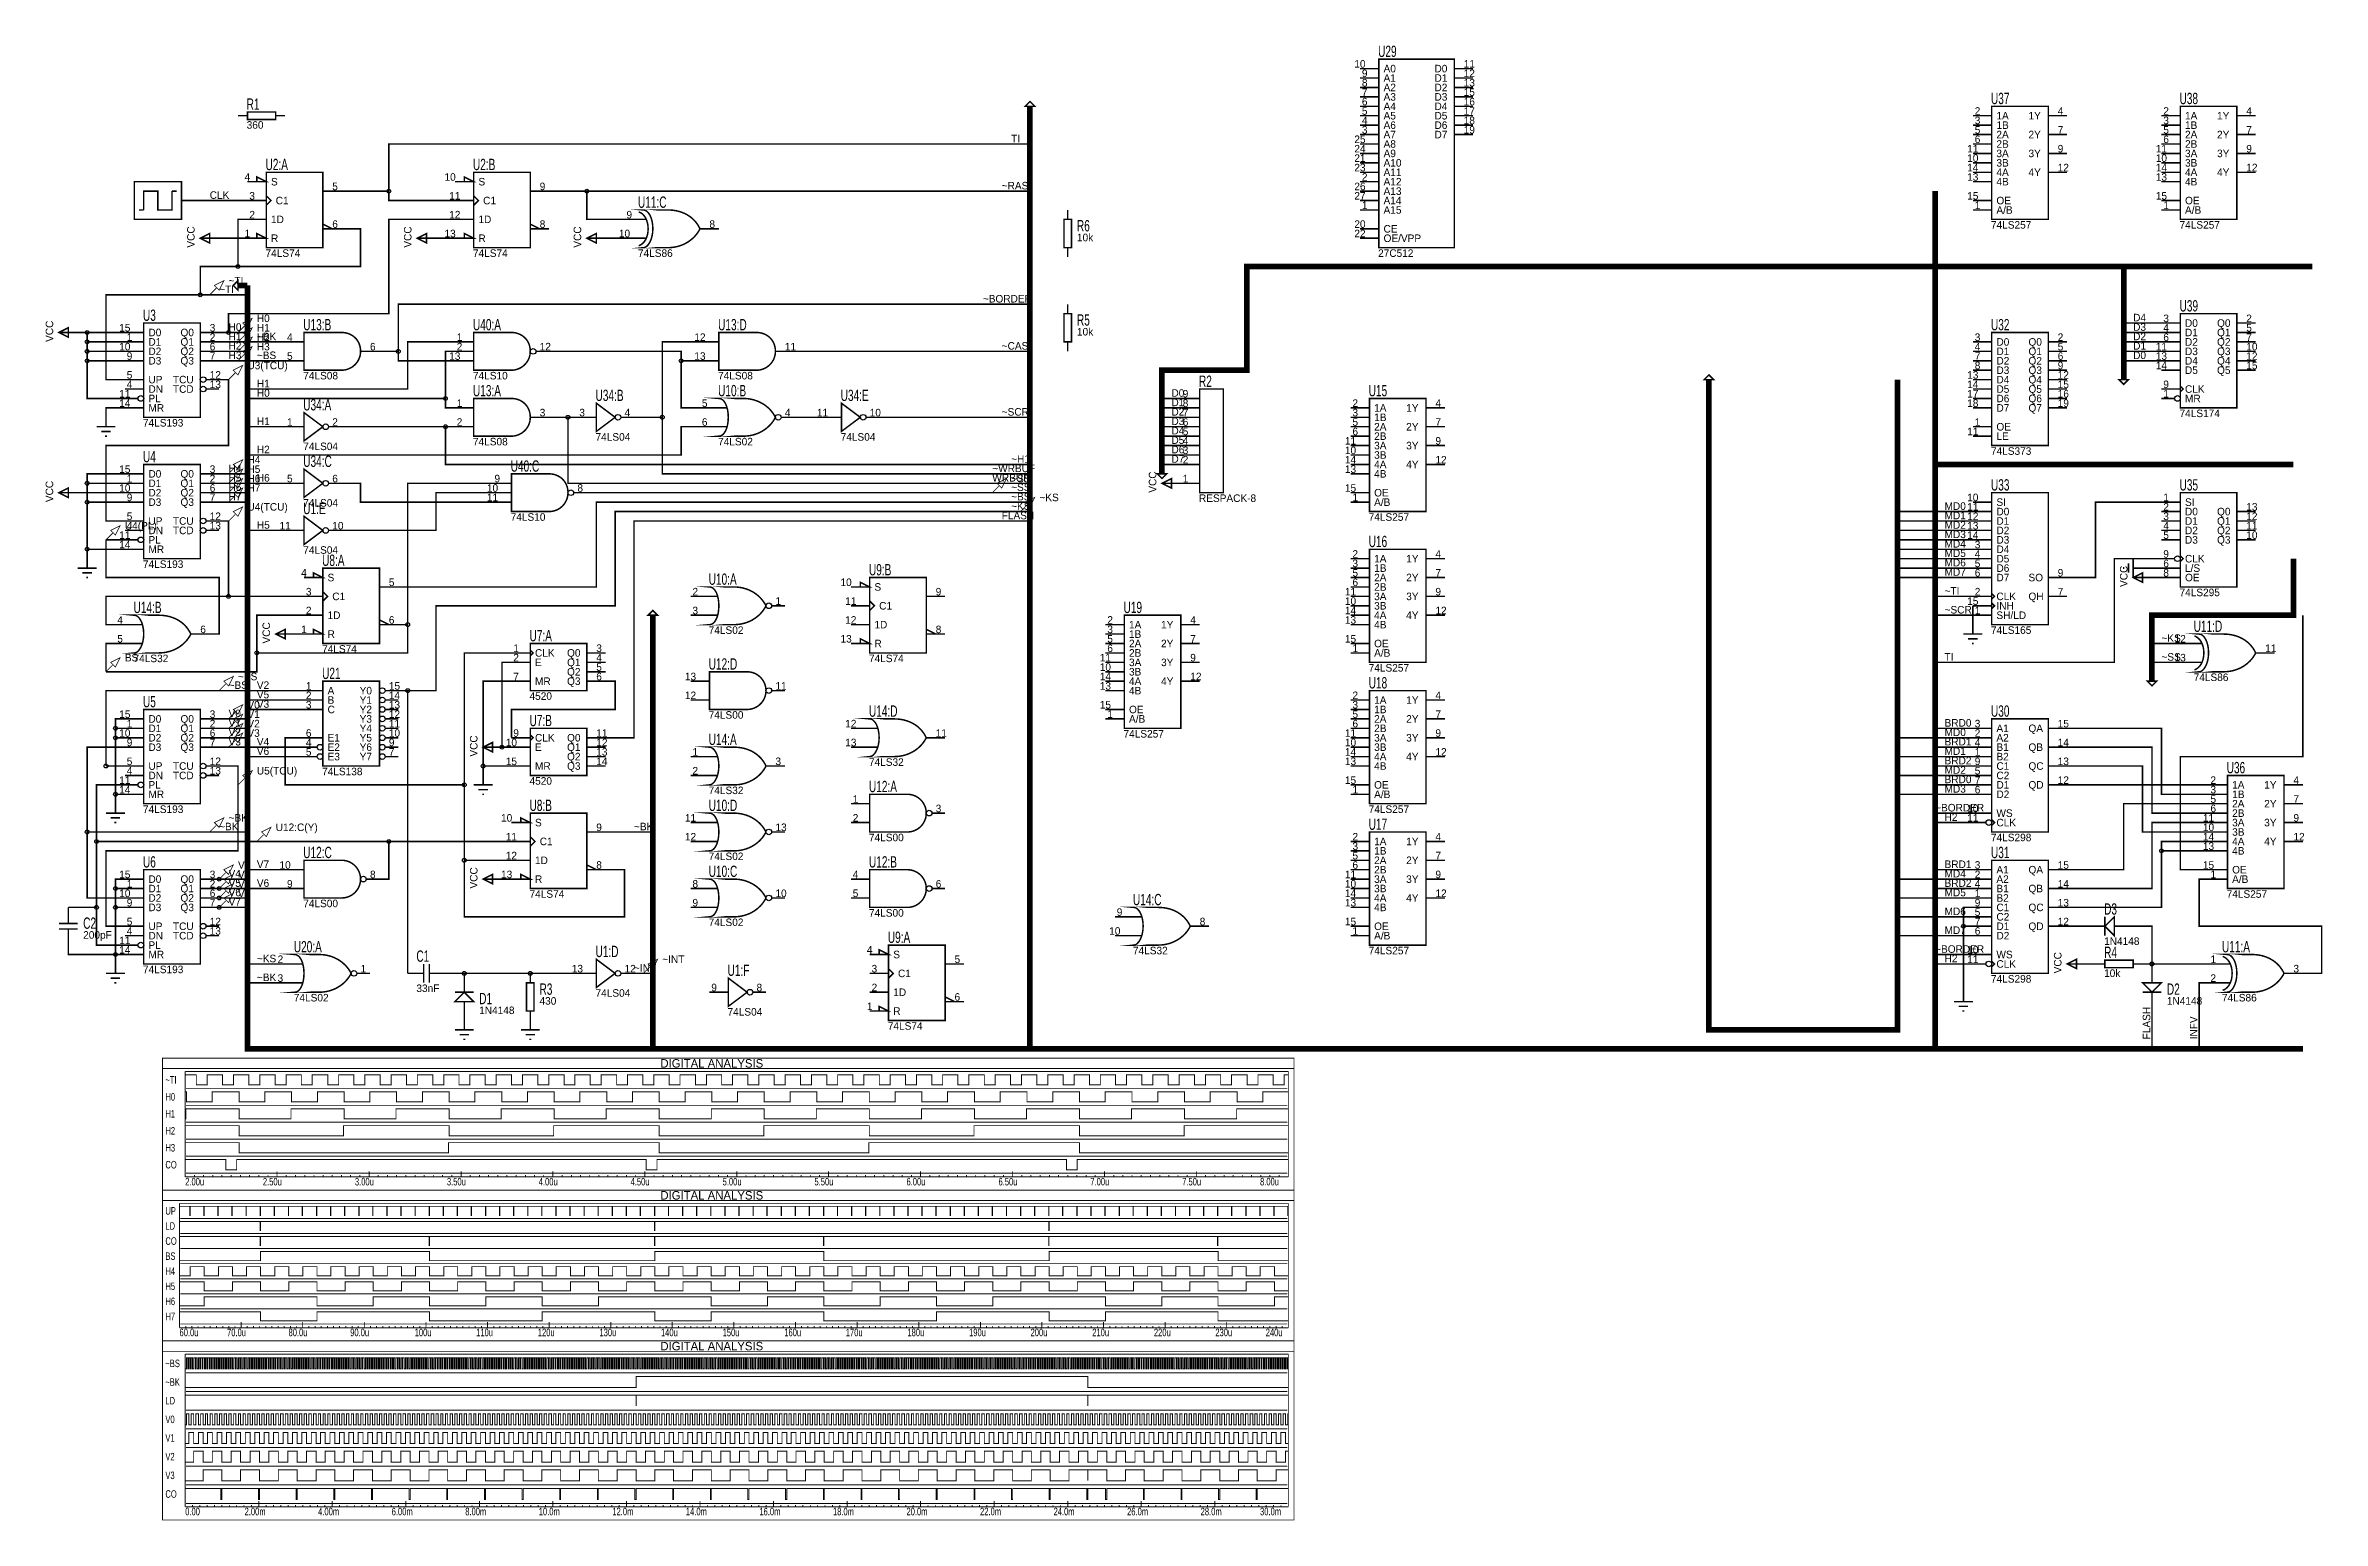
# Model space of a CAD drawing. Header units: inches. Extents: x -20.2 to 17.1, y -12.7 to 4.3.
# Drawn here: x -7.04 to 17.11, y -11.31 to 4.34 of the extents above; entities that cross this region are included whole.
import ezdxf

# ---------------------------------------------------------------- set-up
doc = ezdxf.new("R2010")
doc.units = ezdxf.units.IN
doc.layers.get('0').update_dxf_attribs({"linetype": 'CONTINUOUS'})
for name, color, linetype in [('1', 1, 'CONTINUOUS'), ('2', 2, 'CONTINUOUS'), ('3', 3, 'CONTINUOUS')]:
    doc.layers.add(name, color=color, linetype=linetype)

msp = doc.modelspace()

# ---------------------------------------------------------------- texts
for s, p in [('10', (6.84, 4.11)), ('A0', (7.15, 4.06)), ('D0', (7.69, 4.06)), ('11', (8, 4.11)), ('8', (6.92, 3.91)), ('9', (6.92, 4.01)), ('7', (6.92, 3.81)), ('A1', (7.15, 3.96)), ('A2', (7.15, 3.86)), ('D1', (7.69, 3.96)), ('D2', (7.69, 3.86)), ('12', (8, 4.01)), ('13', (8, 3.91)), ('15', (8, 3.81)), ('5', (6.92, 3.61)), ('6', (6.92, 3.71)), ('A3', (7.15, 3.76)), ('A4', (7.15, 3.66)), ('A5', (7.15, 3.56)), ('D3', (7.69, 3.76)), ('D4', (7.69, 3.66)), ('D5', (7.69, 3.56)), ('16', (8, 3.71)), ('17', (8, 3.61)), ('2', (13.42, 3.61)), ('1A', (13.65, 3.56)), ('1Y', (13.99, 3.56)), ('4', (14.3, 3.61)), ('2', (15.42, 3.61)), ('1A', (15.65, 3.56)), ('1Y', (15.99, 3.56)), ('4', (16.3, 3.61)), ('360', (-4.908, 3.462)), ('TI', (3.2, 3.318)), ('25', (6.84, 3.31)), ('4', (6.92, 3.51)), ('3', (6.92, 3.41)), ('A6', (7.15, 3.46)), ('A7', (7.15, 3.36)), ('D6', (7.69, 3.46)), ('D7', (7.69, 3.36)), ('18', (8, 3.51)), ('19', (8, 3.41)), ('3', (13.42, 3.51)), ('5', (13.42, 3.41)), ('6', (13.42, 3.31)), ('2A', (13.65, 3.36)), ('1B', (13.65, 3.46)), ('2Y', (13.99, 3.36)), ('7', (14.3, 3.41)), ('3', (15.42, 3.51)), ('5', (15.42, 3.41)), ('6', (15.42, 3.31)), ('2A', (15.65, 3.36)), ('1B', (15.65, 3.46)), ('2Y', (15.99, 3.36)), ('7', (16.3, 3.41)), ('24', (6.84, 3.21)), ('21', (6.84, 3.11)), ('A8', (7.15, 3.26)), ('A9', (7.15, 3.16)), ('A10', (7.15, 3.06)), ('11', (13.34, 3.21)), ('10', (13.34, 3.11)), ('3A', (13.65, 3.16)), ('3B', (13.65, 3.06)), ('2B', (13.65, 3.26)), ('3Y', (13.99, 3.16)), ('9', (14.3, 3.21)), ('11', (15.34, 3.21)), ('10', (15.34, 3.11)), ('3A', (15.65, 3.16)), ('3B', (15.65, 3.06)), ('2B', (15.65, 3.26)), ('3Y', (15.99, 3.16)), ('9', (16.3, 3.21)), ('4', (-4.93, 2.91)), ('S', (-4.65, 2.86)), ('10', (-2.81, 2.91)), ('S', (-2.45, 2.86)), ('~RAS', (3.1, 2.818)), ('23', (6.84, 3.01)), ('2', (6.92, 2.91)), ('A11', (7.15, 2.96)), ('A12', (7.15, 2.86)), ('14', (13.34, 3.01)), ('13', (13.34, 2.91)), ('4A', (13.65, 2.96)), ('4B', (13.65, 2.86)), ('4Y', (13.99, 2.96)), ('12', (14.3, 3.01)), ('14', (15.34, 3.01)), ('13', (15.34, 2.91)), ('4A', (15.65, 2.96)), ('4B', (15.65, 2.86)), ('4Y', (15.99, 2.96)), ('12', (16.3, 3.01)), ('CLK', (-5.3, 2.718)), ('3', (-4.88, 2.71)), ('C1', (-4.6, 2.66)), ('5', (-4, 2.81)), ('11', (-2.76, 2.71)), ('C1', (-2.4, 2.66)), ('9', (-1.8, 2.81)), ('26', (6.84, 2.81)), ('27', (6.84, 2.71)), ('1', (6.92, 2.61)), ('A13', (7.15, 2.76)), ('A14', (7.15, 2.66)), ('15', (13.34, 2.71)), ('1', (13.42, 2.61)), ('OE', (13.65, 2.66)), ('15', (15.34, 2.71)), ('1', (15.42, 2.61)), ('OE', (15.65, 2.66)), ('2', (-4.88, 2.51)), ('1D', (-4.65, 2.46)), ('6', (-4, 2.41)), ('12', (-2.76, 2.51)), ('1D', (-2.45, 2.46)), ('8', (-1.8, 2.41)), ('9', (-0.88, 2.51)), ('8', (0, 2.41)), ('20', (6.84, 2.41)), ('A15', (7.15, 2.56)), ('CE', (7.15, 2.36)), ('74LS257', (13.592, 2.402)), ('A/B', (13.65, 2.56)), ('74LS257', (15.592, 2.402)), ('A/B', (15.65, 2.56)), ('1', (-4.93, 2.31)), ('74LS74', (-4.708, 2.102)), ('R', (-4.65, 2.26)), ('13', (-2.81, 2.31)), ('74LS74', (-2.508, 2.102)), ('R', (-2.45, 2.26)), ('10', (-0.96, 2.31)), ('74LS86', (-0.758, 2.102)), ('10k', (3.898, 2.268)), ('22', (6.84, 2.31)), ('27C512', (7.092, 2.102)), ('OE/VPP', (7.15, 2.26)), ('~TI', (-5.2, 1.718)), ('~TI', (-5.1, 1.81)), ('~BORDER', (2.9, 1.618)), ('H0', (-4.8, 1.41)), ('D4', (15.1, 1.418)), ('3', (15.42, 1.41)), ('2', (16.3, 1.41)), ('15', (-6.26, 1.31)), ('1', (-6.18, 1.21)), ('D0', (-5.95, 1.26)), ('D1', (-5.95, 1.16)), ('Q0', (-5.61, 1.26)), ('Q1', (-5.61, 1.16)), ('3', (-5.3, 1.31)), ('2', (-5.3, 1.21)), ('H0', (-5.1, 1.318)), ('H1', (-5.1, 1.218)), ('~BK', (-4.8, 1.218)), ('H1', (-4.8, 1.31)), ('H2', (-4.8, 1.21)), ('4', (-4.48, 1.21)), ('1', (-2.68, 1.21)), ('12', (-0.16, 1.21)), ('10k', (3.898, 1.268)), ('3', (13.42, 1.21)), ('D0', (13.65, 1.16)), ('Q0', (13.99, 1.16)), ('2', (14.3, 1.21)), ('D3', (15.1, 1.318)), ('D2', (15.1, 1.218)), ('4', (15.42, 1.31)), ('6', (15.42, 1.21)), ('D0', (15.65, 1.36)), ('D1', (15.65, 1.26)), ('D2', (15.65, 1.16)), ('Q0', (15.99, 1.36)), ('Q1', (15.99, 1.26)), ('Q2', (15.99, 1.16)), ('5', (16.3, 1.31)), ('7', (16.3, 1.21)), ('10', (-6.26, 1.11)), ('9', (-6.18, 1.01)), ('D2', (-5.95, 1.06)), ('D3', (-5.95, 0.96)), ('Q2', (-5.61, 1.06)), ('Q3', (-5.61, 0.96)), ('6', (-5.3, 1.11)), ('7', (-5.3, 1.01)), ('H2', (-5.1, 1.118)), ('H3', (-5.1, 1.018)), ('U3(TCU)', (-4.9, 0.91)), ('~BS', (-4.8, 1.018)), ('H3', (-4.8, 1.11)), ('5', (-4.48, 1.01)), ('6', (-3.6, 1.11)), ('13', (-2.76, 1.01)), ('2', (-2.68, 1.11)), ('12', (-1.8, 1.11)), ('13', (-0.16, 1.01)), ('11', (0.8, 1.11)), ('~CAS', (3.1, 1.118)), ('4', (13.42, 1.11)), ('8', (13.42, 0.91)), ('7', (13.42, 1.01)), ('D1', (13.65, 1.06)), ('D2', (13.65, 0.96)), ('Q1', (13.99, 1.06)), ('Q2', (13.99, 0.96)), ('5', (14.3, 1.11)), ('9', (14.3, 0.91)), ('6', (14.3, 1.01)), ('D1', (15.1, 1.118)), ('D0', (15.1, 1.018)), ('11', (15.34, 1.11)), ('13', (15.34, 1.01)), ('14', (15.34, 0.91)), ('D3', (15.65, 1.06)), ('D4', (15.65, 0.96)), ('Q3', (15.99, 1.06)), ('Q4', (15.99, 0.96)), ('10', (16.3, 1.11)), ('12', (16.3, 1.01)), ('15', (16.3, 0.91)), ('4', (-6.18, 0.71)), ('5', (-6.18, 0.81)), ('UP', (-5.95, 0.76)), ('DN', (-5.95, 0.66)), ('TCU', (-5.69, 0.76)), ('TCD', (-5.69, 0.66)), ('12', (-5.3, 0.81)), ('13', (-5.3, 0.71)), ('H1', (-4.8, 0.718)), ('74LS08', (-4.308, 0.802)), ('74LS10', (-2.508, 0.802)), ('74LS08', (0.092, 0.802)), ('13', (13.34, 0.81)), ('14', (13.34, 0.71)), ('D3', (13.65, 0.86)), ('D4', (13.65, 0.76)), ('D5', (13.65, 0.66)), ('Q3', (13.99, 0.86)), ('Q4', (13.99, 0.76)), ('Q5', (13.99, 0.66)), ('12', (14.3, 0.81)), ('15', (14.3, 0.71)), ('9', (15.42, 0.71)), ('CLK', (15.65, 0.66)), ('D5', (15.65, 0.86)), ('Q5', (15.99, 0.86)), ('11', (-6.26, 0.61)), ('14', (-6.26, 0.51)), ('PL', (-5.95, 0.56)), ('MR', (-5.95, 0.46)), ('H0', (-4.8, 0.618)), ('1', (-2.68, 0.51)), ('3', (-1.8, 0.41)), ('3', (-1.38, 0.41)), ('4', (-0.9, 0.41)), ('5', (-0.08, 0.51)), ('4', (0.8, 0.41)), ('11', (1.14, 0.41)), ('10', (1.7, 0.41)), ('~SCR', (3.1, 0.418)), ('D0', (4.9, 0.618)), ('D1', (4.9, 0.518)), ('D2', (4.9, 0.418)), ('8', (5.02, 0.51)), ('9', (5.02, 0.61)), ('7', (5.02, 0.41)), ('3', (6.82, 0.41)), ('2', (6.82, 0.51)), ('1A', (7.05, 0.46)), ('1Y', (7.39, 0.46)), ('4', (7.7, 0.51)), ('17', (13.34, 0.61)), ('18', (13.34, 0.51)), ('D6', (13.65, 0.56)), ('D7', (13.65, 0.46)), ('Q6', (13.99, 0.56)), ('Q7', (13.99, 0.46)), ('16', (14.3, 0.61)), ('19', (14.3, 0.51)), ('1', (15.42, 0.61)), ('74LS174', (15.592, 0.402)), ('MR', (15.65, 0.56)), ('74LS193', (-6.008, 0.302)), ('H1', (-4.8, 0.318)), ('1', (-4.48, 0.31)), ('2', (-4, 0.31)), ('2', (-2.68, 0.31)), ('6', (-0.08, 0.31)), ('D3', (4.9, 0.318)), ('D4', (4.9, 0.218)), ('5', (5.02, 0.21)), ('6', (5.02, 0.31)), ('5', (6.82, 0.31)), ('6', (6.82, 0.21)), ('2A', (7.05, 0.26)), ('1B', (7.05, 0.36)), ('2Y', (7.39, 0.26)), ('7', (7.7, 0.31)), ('11', (13.34, 0.21)), ('1', (13.42, 0.31)), ('OE', (13.65, 0.26)), ('H2', (-4.8, 0.018)), ('74LS04', (-4.308, 0.052)), ('74LS08', (-2.508, 0.102)), ('74LS04', (-1.208, 0.152)), ('74LS02', (0.092, 0.102)), ('74LS04', (1.392, 0.152)), ('D5', (4.9, 0.118)), ('D6', (4.9, 0.018)), ('4', (5.02, 0.11)), ('3', (5.02, 0.01)), ('11', (6.74, 0.11)), ('10', (6.74, 0.01)), ('3A', (7.05, 0.06)), ('3B', (7.05, -0.04)), ('2B', (7.05, 0.16)), ('3Y', (7.39, 0.06)), ('9', (7.7, 0.11)), ('74LS373', (13.592, 0.002)), ('LE', (13.65, 0.16)), ('15', (-6.26, -0.19)), ('1', (-6.18, -0.29)), ('D0', (-5.95, -0.24)), ('Q0', (-5.61, -0.24)), ('3', (-5.3, -0.19)), ('2', (-5.3, -0.29)), ('H4', (-5.1, -0.182)), ('H5', (-5.1, -0.282)), ('H4', (-4.9, -0.09)), ('H5', (-4.9, -0.19)), ('H6', (-4.9, -0.29)), ('H6', (-4.8, -0.282)), ('5', (-4.48, -0.29)), ('6', (-4, -0.29)), ('9', (-2.28, -0.29)), ('WRBUF', (3, -0.282)), ('~WRBUF', (3, -0.182)), ('~H1', (3.2, -0.082)), ('~SS', (3.2, -0.29)), ('D7', (4.9, -0.082)), ('2', (5.02, -0.09)), ('1', (5.02, -0.29)), ('14', (6.74, -0.09)), ('13', (6.74, -0.19)), ('4A', (7.05, -0.14)), ('4B', (7.05, -0.24)), ('4Y', (7.39, -0.14)), ('12', (7.7, -0.09)), ('10', (-6.26, -0.39)), ('9', (-6.18, -0.49)), ('D1', (-5.95, -0.34)), ('D2', (-5.95, -0.44)), ('D3', (-5.95, -0.54)), ('Q1', (-5.61, -0.34)), ('Q2', (-5.61, -0.44)), ('Q3', (-5.61, -0.54)), ('6', (-5.3, -0.39)), ('7', (-5.3, -0.49)), ('H6', (-5.1, -0.382)), ('H7', (-5.1, -0.482)), ('H7', (-4.9, -0.39)), ('74LS04', (-4.308, -0.548)), ('10', (-2.36, -0.39)), ('11', (-2.36, -0.49)), ('8', (-1.4, -0.39)), ('~SS', (3.2, -0.382)), ('~BS', (3.2, -0.482)), ('~KS', (3.5, -0.49)), ('RESPACK-8', (5.192, -0.498)), ('15', (6.74, -0.39)), ('1', (6.82, -0.49)), ('A/B', (7.05, -0.54)), ('OE', (7.05, -0.44)), ('10', (13.34, -0.49)), ('SI', (13.65, -0.54)), ('1', (15.42, -0.49)), ('SI', (15.65, -0.54)), ('U4(PL)', (-6.2, -0.79)), ('4', (-6.18, -0.79)), ('5', (-6.18, -0.69)), ('UP', (-5.95, -0.74)), ('TCU', (-5.69, -0.74)), ('12', (-5.3, -0.69)), ('13', (-5.3, -0.79)), ('U4(TCU)', (-4.9, -0.59)), ('H5', (-4.8, -0.782)), ('11', (-4.56, -0.79)), ('10', (-4, -0.79)), ('74LS10', (-2.108, -0.698)), ('FLASH', (3.1, -0.682)), ('~KS', (3.2, -0.582)), ('74LS257', (6.992, -0.698)), ('MD0', (13.1, -0.582)), ('MD1', (13.1, -0.682)), ('MD2', (13.1, -0.782)), ('11', (13.34, -0.59)), ('12', (13.34, -0.69)), ('13', (13.34, -0.79)), ('D0', (13.65, -0.64)), ('D1', (13.65, -0.74)), ('4', (15.42, -0.79)), ('3', (15.42, -0.69)), ('2', (15.42, -0.59)), ('D0', (15.65, -0.64)), ('D1', (15.65, -0.74)), ('Q0', (15.99, -0.64)), ('Q1', (15.99, -0.74)), ('13', (16.3, -0.59)), ('12', (16.3, -0.69)), ('11', (16.3, -0.79)), ('11', (-6.26, -0.89)), ('14', (-6.26, -0.99)), ('DN', (-5.95, -0.84)), ('PL', (-5.95, -0.94)), ('MR', (-5.95, -1.04)), ('TCD', (-5.69, -0.84)), ('MD3', (13.1, -0.882)), ('MD4', (13.1, -0.982)), ('14', (13.34, -0.89)), ('3', (13.42, -0.99)), ('D2', (13.65, -0.84)), ('D3', (13.65, -0.94)), ('D4', (13.65, -1.04)), ('5', (15.42, -0.89)), ('D2', (15.65, -0.84)), ('D3', (15.65, -0.94)), ('Q2', (15.99, -0.84)), ('Q3', (15.99, -0.94)), ('10', (16.3, -0.89)), ('74LS193', (-6.008, -1.198)), ('74LS04', (-4.308, -1.048)), ('3', (6.82, -1.19)), ('2', (6.82, -1.09)), ('1A', (7.05, -1.14)), ('1B', (7.05, -1.24)), ('1Y', (7.39, -1.14)), ('4', (7.7, -1.09)), ('MD5', (13.1, -1.082)), ('MD6', (13.1, -1.182)), ('MD7', (13.1, -1.282)), ('4', (13.42, -1.09)), ('5', (13.42, -1.19)), ('D5', (13.65, -1.14)), ('D6', (13.65, -1.24)), ('9', (15.42, -1.09)), ('6', (15.42, -1.19)), ('CLK', (15.65, -1.14)), ('L/S', (15.65, -1.24)), ('4', (-4.33, -1.29)), ('3', (-4.28, -1.49)), ('S', (-4.05, -1.34)), ('5', (-3.4, -1.39)), ('2', (-0.18, -1.49)), ('10', (1.39, -1.39)), ('S', (1.75, -1.44)), ('9', (2.4, -1.49)), ('11', (6.74, -1.49)), ('5', (6.82, -1.29)), ('6', (6.82, -1.39)), ('2A', (7.05, -1.34)), ('2B', (7.05, -1.44)), ('2Y', (7.39, -1.34)), ('9', (7.7, -1.49)), ('7', (7.7, -1.29)), ('~TI', (13.1, -1.482)), ('2', (13.42, -1.49)), ('6', (13.42, -1.29)), ('D7', (13.65, -1.34)), ('SO', (13.99, -1.34)), ('9', (14.3, -1.29)), ('7', (14.3, -1.49)), ('8', (15.42, -1.29)), ('74LS295', (15.592, -1.498)), ('OE', (15.65, -1.34)), ('2', (-4.28, -1.69)), ('1D', (-4.05, -1.74)), ('C1', (-4, -1.54)), ('3', (-0.18, -1.69)), ('1', (0.7, -1.59)), ('11', (1.44, -1.59)), ('C1', (1.8, -1.64)), ('10', (6.74, -1.59)), ('14', (6.74, -1.69)), ('4A', (7.05, -1.74)), ('3A', (7.05, -1.54)), ('3B', (7.05, -1.64)), ('4Y', (7.39, -1.74)), ('3Y', (7.39, -1.54)), ('12', (7.7, -1.69)), ('~SCR', (13.1, -1.682)), ('15', (13.34, -1.59)), ('1', (13.42, -1.69)), ('SH/LD', (13.65, -1.74)), ('CLK', (13.65, -1.54)), ('INH', (13.65, -1.64)), ('QH', (13.99, -1.54)), ('4', (-6.28, -1.79)), ('5', (-6.28, -1.99)), ('6', (-5.4, -1.89)), ('1', (-4.33, -1.89)), ('R', (-4.05, -1.94)), ('6', (-3.4, -1.79)), ('74LS02', (-0.008, -1.898)), ('13', (1.39, -1.99)), ('12', (1.44, -1.79)), ('1D', (1.75, -1.84)), ('8', (2.4, -1.89)), ('3', (4.22, -1.89)), ('5', (4.22, -1.99)), ('2', (4.22, -1.79)), ('1A', (4.45, -1.84)), ('1B', (4.45, -1.94)), ('1Y', (4.79, -1.84)), ('4', (5.1, -1.79)), ('7', (5.1, -1.99)), ('13', (6.74, -1.79)), ('15', (6.74, -1.99)), ('4B', (7.05, -1.84)), ('74LS165', (13.592, -1.898)), ('~KS', (15.4, -1.982)), ('12', (15.54, -1.99)), ('BS', (-6.2, -2.19)), ('74LS32', (-6.108, -2.198)), ('74LS74', (-4.108, -2.098)), ('2', (-2.08, -2.19)), ('1', (-2.08, -2.09)), ('CLK', (-1.85, -2.14)), ('E', (-1.85, -2.24)), ('Q0', (-1.51, -2.14)), ('Q1', (-1.51, -2.24)), ('4', (-1.2, -2.19)), ('3', (-1.2, -2.09)), ('74LS74', (1.692, -2.198)), ('R', (1.75, -2.04)), ('11', (4.14, -2.19)), ('6', (4.22, -2.09)), ('3A', (4.45, -2.24)), ('2A', (4.45, -2.04)), ('2B', (4.45, -2.14)), ('3Y', (4.79, -2.24)), ('2Y', (4.79, -2.04)), ('9', (5.1, -2.19)), ('1', (6.82, -2.09)), ('A/B', (7.05, -2.14)), ('OE', (7.05, -2.04)), ('TI', (13.1, -2.182)), ('~SS', (15.4, -2.182)), ('13', (15.54, -2.19)), ('11', (16.5, -2.09)), ('~BS', (-5.1, -2.482)), ('~BS', (-5, -2.39)), ('V2', (-4.8, -2.482)), ('1', (-4.28, -2.49)), ('15', (-3.4, -2.49)), ('7', (-2.08, -2.39)), ('MR', (-1.85, -2.44)), ('Q2', (-1.51, -2.34)), ('Q3', (-1.51, -2.44)), ('5', (-1.2, -2.29)), ('6', (-1.2, -2.39)), ('13', (-0.26, -2.39)), ('11', (0.7, -2.49)), ('10', (4.14, -2.29)), ('14', (4.14, -2.39)), ('13', (4.14, -2.49)), ('4A', (4.45, -2.44)), ('3B', (4.45, -2.34)), ('4Y', (4.79, -2.44)), ('12', (5.1, -2.39)), ('74LS257', (6.992, -2.298)), ('74LS86', (15.742, -2.398)), ('V0', (-4.9, -2.69)), ('V5', (-4.8, -2.582)), ('V3', (-4.8, -2.682)), ('3', (-4.28, -2.69)), ('2', (-4.28, -2.59)), ('A', (-4.05, -2.54)), ('B', (-4.05, -2.64)), ('Y0', (-3.71, -2.54)), ('Y1', (-3.71, -2.64)), ('14', (-3.4, -2.59)), ('13', (-3.4, -2.69)), ('4520', (-1.908, -2.598)), ('12', (-0.26, -2.59)), ('15', (4.14, -2.69)), ('4B', (4.45, -2.54)), ('3', (6.82, -2.69)), ('2', (6.82, -2.59)), ('1A', (7.05, -2.64)), ('1Y', (7.39, -2.64)), ('4', (7.7, -2.59)), ('15', (-6.26, -2.79)), ('1', (-6.18, -2.89)), ('D0', (-5.95, -2.84)), ('D1', (-5.95, -2.94)), ('Q0', (-5.61, -2.84)), ('Q1', (-5.61, -2.94)), ('3', (-5.3, -2.79)), ('2', (-5.3, -2.89)), ('V0', (-5.1, -2.782)), ('V1', (-5.1, -2.882)), ('V1', (-4.9, -2.79)), ('V2', (-4.9, -2.89)), ('C', (-4.05, -2.74)), ('Y2', (-3.71, -2.74)), ('Y3', (-3.71, -2.84)), ('Y4', (-3.71, -2.94)), ('12', (-3.4, -2.79)), ('11', (-3.4, -2.89)), ('74LS00', (-0.008, -2.798)), ('12', (1.44, -2.89)), ('1', (4.22, -2.79)), ('A/B', (4.45, -2.84)), ('OE', (4.45, -2.74)), ('5', (6.82, -2.79)), ('6', (6.82, -2.89)), ('2A', (7.05, -2.84)), ('2B', (7.05, -2.94)), ('1B', (7.05, -2.74)), ('2Y', (7.39, -2.84)), ('7', (7.7, -2.79)), ('BRD0', (13.1, -2.882)), ('3', (13.42, -2.89)), ('A1', (13.65, -2.94)), ('QA', (13.99, -2.94)), ('15', (14.3, -2.89)), ('10', (-6.26, -2.99)), ('9', (-6.18, -3.09)), ('D2', (-5.95, -3.04)), ('D3', (-5.95, -3.14)), ('Q2', (-5.61, -3.04)), ('Q3', (-5.61, -3.14)), ('6', (-5.3, -2.99)), ('7', (-5.3, -3.09)), ('V2', (-5.1, -2.982)), ('V3', (-5.1, -3.082)), ('V3', (-4.9, -2.99)), ('V4', (-4.8, -3.082)), ('V6', (-4.8, -3.182)), ('4', (-4.28, -3.09)), ('5', (-4.28, -3.19)), ('6', (-4.28, -2.99)), ('E1', (-4.05, -3.04)), ('E2', (-4.05, -3.14)), ('Y5', (-3.71, -3.04)), ('Y6', (-3.71, -3.14)), ('9', (-3.4, -3.09)), ('7', (-3.4, -3.19)), ('10', (-3.4, -2.99)), ('10', (-2.16, -3.09)), ('9', (-2.08, -2.99)), ('CLK', (-1.85, -3.04)), ('E', (-1.85, -3.14)), ('Q0', (-1.51, -3.04)), ('Q1', (-1.51, -3.14)), ('11', (-1.2, -2.99)), ('12', (-1.2, -3.09)), ('13', (-1.2, -3.19)), ('1', (-0.18, -3.19)), ('13', (1.44, -3.09)), ('11', (2.4, -2.99)), ('74LS257', (4.392, -2.998)), ('11', (6.74, -2.99)), ('10', (6.74, -3.09)), ('14', (6.74, -3.19)), ('3A', (7.05, -3.04)), ('3B', (7.05, -3.14)), ('3Y', (7.39, -3.04)), ('9', (7.7, -2.99)), ('12', (7.7, -3.19)), ('MD0', (13.1, -2.982)), ('BRD1', (13.1, -3.082)), ('MD1', (13.1, -3.182)), ('4', (13.42, -3.09)), ('2', (13.42, -2.99)), ('1', (13.42, -3.19)), ('A2', (13.65, -3.04)), ('B1', (13.65, -3.14)), ('QB', (13.99, -3.14)), ('14', (14.3, -3.09)), ('4', (-6.18, -3.39)), ('5', (-6.18, -3.29)), ('UP', (-5.95, -3.34)), ('DN', (-5.95, -3.44)), ('TCU', (-5.69, -3.34)), ('TCD', (-5.69, -3.44)), ('12', (-5.3, -3.29)), ('13', (-5.3, -3.39)), ('U5(TCU)', (-4.8, -3.39)), ('74LS138', (-4.108, -3.398)), ('E3', (-4.05, -3.24)), ('Y7', (-3.71, -3.24)), ('15', (-2.16, -3.29)), ('MR', (-1.85, -3.34)), ('Q2', (-1.51, -3.24)), ('Q3', (-1.51, -3.34)), ('14', (-1.2, -3.29)), ('2', (-0.18, -3.39)), ('3', (0.7, -3.29)), ('74LS32', (1.692, -3.298)), ('13', (6.74, -3.29)), ('4A', (7.05, -3.24)), ('4B', (7.05, -3.34)), ('4Y', (7.39, -3.24)), ('BRD2', (13.1, -3.282)), ('MD2', (13.1, -3.382)), ('5', (13.42, -3.39)), ('9', (13.42, -3.29)), ('C1', (13.65, -3.34)), ('C2', (13.65, -3.44)), ('B2', (13.65, -3.24)), ('QC', (13.99, -3.34)), ('13', (14.3, -3.29)), ('11', (-6.26, -3.49)), ('14', (-6.26, -3.59)), ('PL', (-5.95, -3.54)), ('MR', (-5.95, -3.64)), ('4520', (-1.908, -3.498)), ('74LS32', (-0.008, -3.598)), ('1', (1.52, -3.69)), ('15', (6.74, -3.49)), ('1', (6.82, -3.59)), ('A/B', (7.05, -3.64)), ('OE', (7.05, -3.54)), ('BRD0', (13.1, -3.482)), ('MD3', (13.1, -3.582)), ('6', (13.42, -3.59)), ('7', (13.42, -3.49)), ('D1', (13.65, -3.54)), ('D2', (13.65, -3.64)), ('QD', (13.99, -3.54)), ('12', (14.3, -3.49)), ('3', (15.92, -3.59)), ('5', (15.92, -3.69)), ('2', (15.92, -3.49)), ('1A', (16.15, -3.54)), ('1B', (16.15, -3.64)), ('1Y', (16.49, -3.54)), ('4', (16.8, -3.49)), ('7', (16.8, -3.69)), ('74LS193', (-6.008, -3.798)), ('~BK', (-5.1, -3.89)), ('10', (-2.21, -3.89)), ('S', (-1.85, -3.94)), ('11', (-0.26, -3.89)), ('2', (1.52, -3.89)), ('3', (2.4, -3.79)), ('74LS257', (6.992, -3.798)), ('~BORDER', (13, -3.782)), ('H2', (13.1, -3.882)), ('10', (13.34, -3.79)), ('11', (13.34, -3.89)), ('WS', (13.65, -3.84)), ('CLK', (13.65, -3.94)), ('11', (15.84, -3.89)), ('6', (15.92, -3.79)), ('3A', (16.15, -3.94)), ('2A', (16.15, -3.74)), ('2B', (16.15, -3.84)), ('3Y', (16.49, -3.94)), ('2Y', (16.49, -3.74)), ('9', (16.8, -3.89)), ('~BK', (-5.2, -3.982)), ('U12:C(Y)', (-4.6, -3.99)), ('11', (-2.16, -4.09)), ('C1', (-1.8, -4.14)), ('9', (-1.2, -3.99)), ('~BK', (-0.8, -3.982)), ('12', (-0.26, -4.09)), ('13', (0.7, -3.99)), ('74LS00', (1.692, -4.098)), ('2', (6.82, -4.09)), ('1A', (7.05, -4.14)), ('1Y', (7.39, -4.14)), ('4', (7.7, -4.09)), ('74LS298', (13.592, -4.098)), ('10', (15.84, -3.99)), ('14', (15.84, -4.09)), ('4A', (16.15, -4.14)), ('3B', (16.15, -4.04)), ('4Y', (16.49, -4.14)), ('12', (16.8, -4.09)), ('V4', (-5, -4.39)), ('V7', (-4.8, -4.382)), ('10', (-4.56, -4.39)), ('12', (-2.16, -4.29)), ('1D', (-1.85, -4.34)), ('8', (-1.2, -4.39)), ('74LS02', (-0.008, -4.298)), ('3', (6.82, -4.19)), ('5', (6.82, -4.29)), ('6', (6.82, -4.39)), ('2A', (7.05, -4.34)), ('1B', (7.05, -4.24)), ('2Y', (7.39, -4.34)), ('7', (7.7, -4.29)), ('BRD1', (13.1, -4.382)), ('3', (13.42, -4.39)), ('15', (14.3, -4.39)), ('13', (15.84, -4.19)), ('15', (15.84, -4.39)), ('4B', (16.15, -4.24)), ('15', (-6.26, -4.49)), ('1', (-6.18, -4.59)), ('D0', (-5.95, -4.54)), ('D1', (-5.95, -4.64)), ('Q0', (-5.61, -4.54)), ('Q1', (-5.61, -4.64)), ('3', (-5.3, -4.49)), ('2', (-5.3, -4.59)), ('V4', (-5.1, -4.482)), ('V5', (-5.1, -4.582)), ('V5', (-5, -4.49)), ('V6', (-5, -4.59)), ('V6', (-4.8, -4.582)), ('9', (-4.48, -4.59)), ('8', (-3.6, -4.49)), ('13', (-2.21, -4.49)), ('R', (-1.85, -4.54)), ('8', (-0.18, -4.59)), ('4', (1.52, -4.49)), ('6', (2.4, -4.59)), ('11', (6.74, -4.49)), ('10', (6.74, -4.59)), ('3A', (7.05, -4.54)), ('3B', (7.05, -4.64)), ('2B', (7.05, -4.44)), ('3Y', (7.39, -4.54)), ('9', (7.7, -4.49)), ('MD4', (13.1, -4.482)), ('BRD2', (13.1, -4.582)), ('4', (13.42, -4.59)), ('2', (13.42, -4.49)), ('A1', (13.65, -4.44)), ('A2', (13.65, -4.54)), ('B1', (13.65, -4.64)), ('QA', (13.99, -4.44)), ('QB', (13.99, -4.64)), ('14', (14.3, -4.59)), ('1', (15.92, -4.49)), ('A/B', (16.15, -4.54)), ('OE', (16.15, -4.44)), ('10', (-6.26, -4.69)), ('9', (-6.18, -4.79)), ('D2', (-5.95, -4.74)), ('D3', (-5.95, -4.84)), ('Q2', (-5.61, -4.74)), ('Q3', (-5.61, -4.84)), ('6', (-5.3, -4.69)), ('7', (-5.3, -4.79)), ('V6', (-5.1, -4.682)), ('V7', (-5.1, -4.782)), ('V7', (-5, -4.69)), ('74LS00', (-4.308, -4.798)), ('74LS74', (-1.908, -4.698)), ('9', (-0.18, -4.79)), ('10', (0.7, -4.69)), ('5', (1.52, -4.69)), ('74LS00', (1.692, -4.898)), ('9', (4.32, -4.89)), ('14', (6.74, -4.69)), ('13', (6.74, -4.79)), ('4A', (7.05, -4.74)), ('4B', (7.05, -4.84)), ('4Y', (7.39, -4.74)), ('12', (7.7, -4.69)), ('MD5', (13.1, -4.682)), ('MD6', (13.1, -4.882)), ('5', (13.42, -4.89)), ('9', (13.42, -4.79)), ('1', (13.42, -4.69)), ('C1', (13.65, -4.84)), ('B2', (13.65, -4.74)), ('QC', (13.99, -4.84)), ('13', (14.3, -4.79)), ('74LS257', (16.092, -4.698)), ('200pF', (-6.642, -5.132)), ('4', (-6.18, -5.09)), ('5', (-6.18, -4.99)), ('UP', (-5.95, -5.04)), ('DN', (-5.95, -5.14)), ('TCU', (-5.69, -5.04)), ('TCD', (-5.69, -5.14)), ('12', (-5.3, -4.99)), ('13', (-5.3, -5.09)), ('74LS02', (-0.008, -4.998)), ('10', (4.24, -5.09)), ('8', (5.2, -4.99)), ('15', (6.74, -4.99)), ('1', (6.82, -5.09)), ('A/B', (7.05, -5.14)), ('OE', (7.05, -5.04)), ('MD7', (13.1, -5.082)), ('6', (13.42, -5.09)), ('7', (13.42, -4.99)), ('C2', (13.65, -4.94)), ('D1', (13.65, -5.04)), ('D2', (13.65, -5.14)), ('QD', (13.99, -5.04)), ('12', (14.3, -4.99)), ('11', (-6.26, -5.19)), ('14', (-6.26, -5.29)), ('PL', (-5.95, -5.24)), ('MR', (-5.95, -5.34)), ('~KS', (-4.8, -5.382)), ('2', (-4.58, -5.39)), ('~INT', (-0.5, -5.39)), ('4', (1.67, -5.29)), ('S', (1.95, -5.34)), ('5', (2.6, -5.39)), ('74LS32', (4.492, -5.298)), ('74LS257', (6.992, -5.298)), ('~BORDER', (13, -5.282)), ('H2', (13.1, -5.382)), ('10', (13.34, -5.29)), ('11', (13.34, -5.39)), ('WS', (13.65, -5.34)), ('1N4148', (14.792, -5.198)), ('1', (15.92, -5.39)), ('74LS193', (-6.008, -5.498)), ('~BK', (-4.8, -5.582)), ('3', (-4.58, -5.59)), ('1', (-3.7, -5.49)), ('13', (-1.46, -5.49)), ('12', (-0.9, -5.49)), ('~INT', (-0.8, -5.482)), ('3', (1.72, -5.49)), ('C1', (2, -5.54)), ('74LS298', (13.592, -5.598)), ('CLK', (13.65, -5.44)), ('10k', (14.792, -5.538)), ('2', (15.92, -5.59)), ('3', (16.8, -5.49)), ('74LS02', (-4.408, -5.798)), ('33nF', (-3.108, -5.698)), ('430', (-1.802, -5.832)), ('74LS04', (-1.208, -5.748)), ('9', (0.02, -5.69)), ('8', (0.5, -5.69)), ('2', (1.72, -5.69)), ('1D', (1.95, -5.74)), ('6', (2.6, -5.79)), ('1N4148', (15.458, -5.832)), ('74LS86', (16.042, -5.798)), ('1N4148', (-2.442, -5.932)), ('74LS04', (0.192, -5.948)), ('1', (1.67, -5.89)), ('74LS74', (1.892, -6.098)), ('R', (1.95, -5.94))]:
    msp.add_text(s, height=0.08).set_placement(p)
at = {"width": 0.666667}
for s, p in [('U29', (7.092, 4.223)), ('R1', (-4.908, 3.663)), ('U37', (13.592, 3.723)), ('U38', (15.592, 3.723)), ('U2:A', (-4.708, 3.023)), ('U2:B', (-2.508, 3.023)), ('U11:C', (-0.758, 2.623)), ('R6', (3.898, 2.373)), ('U3', (-6.008, 1.423)), ('R5', (3.898, 1.373)), ('U39', (15.592, 1.523)), ('U13:B', (-4.308, 1.323)), ('U40:A', (-2.508, 1.323)), ('U13:D', (0.092, 1.323)), ('U32', (13.592, 1.323)), ('U13:A', (-2.508, 0.623)), ('U10:B', (0.092, 0.623)), ('R2', (5.192, 0.723)), ('U15', (6.992, 0.623)), ('U34:A', (-4.308, 0.473)), ('U34:B', (-1.208, 0.573)), ('U34:E', (1.392, 0.573)), ('U4', (-6.008, -0.077)), ('U34:C', (-4.308, -0.127)), ('U40:C', (-2.108, -0.177)), ('U33', (13.592, -0.377)), ('U35', (15.592, -0.377)), ('U1:E', (-4.308, -0.627)), ('U16', (6.992, -0.977)), ('U8:A', (-4.108, -1.177)), ('U9:B', (1.692, -1.277)), ('U10:A', (-0.008, -1.377)), ('U14:B', (-6.108, -1.677)), ('U19', (4.392, -1.677)), ('U7:A', (-1.908, -1.977)), ('U11:D', (15.742, -1.877)), ('U12:D', (-0.008, -2.277)), ('U21', (-4.108, -2.377)), ('U18', (6.992, -2.477)), ('U5', (-6.008, -2.677)), ('U30', (13.592, -2.777)), ('U7:B', (-1.908, -2.877)), ('U14:D', (1.692, -2.777)), ('U14:A', (-0.008, -3.077)), ('U36', (16.092, -3.377)), ('U12:A', (1.692, -3.577)), ('U8:B', (-1.908, -3.777)), ('U10:D', (-0.008, -3.777)), ('U17', (6.992, -3.977)), ('U6', (-6.008, -4.377)), ('U12:C', (-4.308, -4.277)), ('U12:B', (1.692, -4.377)), ('U31', (13.592, -4.277)), ('U10:C', (-0.008, -4.477)), ('U14:C', (4.492, -4.777)), ('D3', (14.792, -4.877)), ('C2', (-6.642, -5.027)), ('U9:A', (1.892, -5.177)), ('U20:A', (-4.408, -5.277)), ('C1', (-3.108, -5.377)), ('U1:D', (-1.208, -5.327)), ('R4', (14.792, -5.337)), ('U11:A', (16.042, -5.277)), ('U1:F', (0.192, -5.527)), ('D1', (-2.442, -5.827)), ('R3', (-1.802, -5.727)), ('D2', (15.458, -5.727))]:
    msp.add_text(s, height=0.12, dxfattribs=at).set_placement(p)
for s, p in [('VCC', (-5.46, 2.2)), ('VCC', (-3.16, 2.2)), ('VCC', (-1.36, 2.2)), ('VCC', (-6.96, 1.2)), ('VCC', (4.74, -0.4)), ('VCC', (-6.96, -0.5)), ('VCC', (15.04, -1.4)), ('VCC', (-4.66, -2)), ('VCC', (-2.46, -3.2)), ('VCC', (-2.46, -4.6)), ('VCC', (14.34, -5.5)), ('FLASH', (15.282, -6.2)), ('INFV', (15.782, -6.2))]:
    msp.add_text(s, height=0.08, rotation=90).set_placement(p)
at = {"layer": '1'}
for p in [(-0.52, -6.5), (-0.52, -7.9), (-0.52, -9.5)]:
    msp.add_text('DIGITAL ANALYSIS', height=0.09, dxfattribs=at).set_placement(p)
at = {"layer": '2', "width": 0.75}
for s, p in [('2.00u', (-5.56, -7.75)), ('2.50u', (-4.736, -7.75)), ('3.00u', (-3.76, -7.75)), ('3.50u', (-2.784, -7.75)), ('4.00u', (-1.81, -7.75)), ('4.50u', (-0.836, -7.75)), ('5.00u', (0.14, -7.75)), ('5.50u', (1.114, -7.75)), ('6.00u', (2.09, -7.75)), ('6.50u', (3.066, -7.75)), ('7.00u', (4.04, -7.75)), ('7.50u', (5.014, -7.75)), ('8.00u', (5.84, -7.75)), ('60.0u', (-5.62, -9.35)), ('70.0u', (-5.116, -9.35)), ('80.0u', (-4.464, -9.35)), ('90.0u', (-3.81, -9.35)), ('100u', (-3.126, -9.35)), ('110u', (-2.474, -9.35)), ('120u', (-1.82, -9.35)), ('130u', (-1.166, -9.35)), ('140u', (-0.514, -9.35)), ('150u', (0.14, -9.35)), ('160u', (0.794, -9.35)), ('170u', (1.446, -9.35)), ('180u', (2.1, -9.35)), ('190u', (2.754, -9.35)), ('200u', (3.406, -9.35)), ('210u', (4.06, -9.35)), ('220u', (4.714, -9.35)), ('230u', (5.366, -9.35)), ('240u', (5.9, -9.35)), ('0.00', (-5.56, -11.25)), ('2.00m', (-4.93, -11.25)), ('4.00m', (-4.15, -11.25)), ('6.00m', (-3.37, -11.25)), ('8.00m', (-2.59, -11.25)), ('10.0m', (-1.81, -11.25)), ('12.0m', (-1.03, -11.25)), ('14.0m', (-0.25, -11.25)), ('16.0m', (0.53, -11.25)), ('18.0m', (1.31, -11.25)), ('20.0m', (2.09, -11.25)), ('22.0m', (2.87, -11.25)), ('24.0m', (3.65, -11.25)), ('26.0m', (4.43, -11.25)), ('28.0m', (5.21, -11.25)), ('30.0m', (5.84, -11.25))]:
    msp.add_text(s, height=0.08, dxfattribs=at).set_placement(p)
at = {"layer": '3', "width": 0.75}
for s, p in [('~TI', (-5.77, -6.67)), ('H0', (-5.77, -6.85)), ('H1', (-5.77, -7.03)), ('H2', (-5.77, -7.21)), ('H3', (-5.77, -7.39)), ('CO', (-5.77, -7.57)), ('UP', (-5.77, -8.06)), ('LD', (-5.77, -8.22)), ('CO', (-5.77, -8.38)), ('BS', (-5.77, -8.54)), ('H4', (-5.77, -8.7)), ('H5', (-5.77, -8.86)), ('H6', (-5.77, -9.02)), ('H7', (-5.77, -9.18)), ('~BS', (-5.77, -9.678)), ('~BK', (-5.77, -9.876)), ('LD', (-5.77, -10.074)), ('V0', (-5.77, -10.272)), ('V1', (-5.77, -10.47)), ('V2', (-5.77, -10.668)), ('V3', (-5.77, -10.866)), ('CO', (-5.77, -11.064))]:
    msp.add_text(s, height=0.08, dxfattribs=at).set_placement(p)

# ---------------------------------------------------------------- linework, layer by layer
for points, const_width in [([(6.9, 4.1), (7.1, 4.1)], 0.016), ([(7.1, 2.2), (7.9, 2.2), (7.9, 4.2), (7.1, 4.2), (7.1, 2.2)], 0.016), ([(8.1, 4.1), (7.9, 4.1)], 0.016), ([(6.9, 4), (7.1, 4)], 0.016), ([(6.9, 3.9), (7.1, 3.9)], 0.016), ([(8.1, 4), (7.9, 4)], 0.016), ([(8.1, 3.9), (7.9, 3.9)], 0.016), ([(-4.9, 3.56), (-4.6, 3.56), (-4.6, 3.64), (-4.9, 3.64), (-4.9, 3.56)], 0.016), ([(3.35, 3.7), (3.45, 3.7), (3.4, 3.75), (3.35, 3.7)], 0.016), ([(3.4, 3.7), (3.4, 3.6)], 0.06), ([(3.4, 3.6), (3.4, 3.3)], 0.06), ([(6.9, 3.8), (7.1, 3.8)], 0.016), ([(6.9, 3.7), (7.1, 3.7)], 0.016), ([(8.1, 3.8), (7.9, 3.8)], 0.016), ([(8.1, 3.7), (7.9, 3.7)], 0.016), ([(13.6, 2.5), (14.2, 2.5), (14.2, 3.7), (13.6, 3.7), (13.6, 2.5)], 0.016), ([(15.6, 2.5), (16.2, 2.5), (16.2, 3.7), (15.6, 3.7), (15.6, 2.5)], 0.016), ([(-5, 3.6), (-4.9, 3.6)], 0.016), ([(-4.5, 3.6), (-4.6, 3.6)], 0.016), ([(6.9, 3.6), (7.1, 3.6)], 0.016), ([(6.9, 3.5), (7.1, 3.5)], 0.016), ([(6.9, 3.4), (7.1, 3.4)], 0.016), ([(8.1, 3.6), (7.9, 3.6)], 0.016), ([(8.1, 3.5), (7.9, 3.5)], 0.016), ([(8.1, 3.4), (7.9, 3.4)], 0.016), ([(13.4, 3.6), (13.6, 3.6)], 0.016), ([(13.4, 3.5), (13.6, 3.5)], 0.016), ([(13.4, 3.4), (13.6, 3.4)], 0.016), ([(14.4, 3.6), (14.2, 3.6)], 0.016), ([(14.4, 3.4), (14.2, 3.4)], 0.016), ([(15.4, 3.6), (15.6, 3.6)], 0.016), ([(15.4, 3.5), (15.6, 3.5)], 0.016), ([(15.4, 3.4), (15.6, 3.4)], 0.016), ([(16.4, 3.6), (16.2, 3.6)], 0.016), ([(16.4, 3.4), (16.2, 3.4)], 0.016), ([(-3.4, 2.8), (-3.4, 3.3), (3.4, 3.3)], 0.016), ([(3.4, 3.3), (3.4, 2.8)], 0.06), ([(6.9, 3.3), (7.1, 3.3)], 0.016), ([(6.9, 3.2), (7.1, 3.2)], 0.016), ([(13.4, 3.3), (13.6, 3.3)], 0.016), ([(13.4, 3.2), (13.6, 3.2)], 0.016), ([(14.4, 3.2), (14.2, 3.2)], 0.016), ([(15.4, 3.3), (15.6, 3.3)], 0.016), ([(15.4, 3.2), (15.6, 3.2)], 0.016), ([(16.4, 3.2), (16.2, 3.2)], 0.016), ([(-6.1, 2.5), (-5.6, 2.5), (-5.6, 2.9), (-6.1, 2.9), (-6.1, 2.5)], 0.016), ([(-4.9, 2.9), (-4.7, 2.9), (-4.8, 2.95), (-4.8, 2.9)], 0.016), ([(-4.7, 2.2), (-4.1, 2.2), (-4.1, 3), (-4.7, 3), (-4.7, 2.2)], 0.016), ([(-2.7, 2.9), (-2.5, 2.9), (-2.6, 2.95), (-2.6, 2.9)], 0.016), ([(-2.5, 2.2), (-1.9, 2.2), (-1.9, 3), (-2.5, 3), (-2.5, 2.2)], 0.016), ([(6.9, 3.1), (7.1, 3.1)], 0.016), ([(6.9, 3), (7.1, 3)], 0.016), ([(6.9, 2.9), (7.1, 2.9)], 0.016), ([(13.4, 3.1), (13.6, 3.1)], 0.016), ([(13.4, 3), (13.6, 3)], 0.016), ([(13.4, 2.9), (13.6, 2.9)], 0.016), ([(14.4, 3), (14.2, 3)], 0.016), ([(15.4, 3.1), (15.6, 3.1)], 0.016), ([(15.4, 3), (15.6, 3)], 0.016), ([(15.4, 2.9), (15.6, 2.9)], 0.016), ([(16.4, 3), (16.2, 3)], 0.016), ([(-6, 2.6), (-6, 2.8), (-5.85, 2.8), (-5.85, 2.6), (-5.7, 2.6), (-5.7, 2.8)], 0.016), ([(-5.7, 2.8), (-5.65, 2.8)], 0.016), ([(-5.4, 2.7), (-5.6, 2.7)], 0.016), ([(-4.9, 2.7), (-5.4, 2.7)], 0.016), ([(-4.9, 2.7), (-4.7, 2.7)], 0.016), ([(-4.7, 2.75), (-4.65, 2.7), (-4.7, 2.65), (-4.7, 2.75)], 0.016), ([(-3.9, 2.8), (-4.1, 2.8)], 0.016), ([(-3.9, 2.8), (-3.4, 2.8)], 0.016), ([(-2.7, 2.7), (-3.4, 2.7), (-3.4, 2.8)], 0.016), ([(-2.7, 2.7), (-2.5, 2.7)], 0.016), ([(-2.5, 2.75), (-2.45, 2.7), (-2.5, 2.65), (-2.5, 2.75)], 0.016), ([(-1.7, 2.8), (-1.9, 2.8)], 0.016), ([(-1.7, 2.8), (-1.3, 2.8)], 0.016), ([(3.4, 2.8), (-1.3, 2.8)], 0.016), ([(-0.9, 2.5), (-1.3, 2.5), (-1.3, 2.8)], 0.016), ([(3.4, 2.8), (3.4, 1.6)], 0.06), ([(6.9, 2.8), (7.1, 2.8)], 0.016), ([(6.9, 2.7), (7.1, 2.7)], 0.016), ([(13, 2.8), (13, -0.1)], 0.06), ([(13.4, 2.7), (13.6, 2.7)], 0.016), ([(15.4, 2.7), (15.6, 2.7)], 0.016), ([(-6.05, 2.6), (-6, 2.6)], 0.016), ([(-2.7, 2.5), (-3.4, 2.5), (-3.4, 1.5), (-5.1, 1.5), (-5.1, 1.3)], 0.016), ([(-4.9, 2.5), (-5, 2.5), (-5, 2)], 0.016), ([(-4.9, 2.5), (-4.7, 2.5)], 0.016), ([(-4.1, 2.45), (-4, 2.4)], 0.016), ([(-3.9, 2.4), (-4.1, 2.4), (-4.1, 2.45), (-4.1, 2.4)], 0.016), ([(-2.7, 2.5), (-2.5, 2.5)], 0.016), ([(-1.9, 2.45), (-1.8, 2.4)], 0.016), ([(-1.7, 2.4), (-1.9, 2.4), (-1.9, 2.45), (-1.9, 2.4)], 0.016), ([(-0.9, 2.5), (-0.7, 2.5)], 0.016), ([(-0.1, 2.4), (-0.112058, 2.423669), (-0.125683, 2.445918), (-0.140803, 2.466731), (-0.157344, 2.486094), (-0.175232, 2.503992), (-0.194394, 2.52041), (-0.214758, 2.535335), (-0.23625, 2.54875), (-0.258796, 2.560642), (-0.282324, 2.570996), (-0.30676, 2.579797), (-0.332031, 2.587031), (-0.358064, 2.592683), (-0.384785, 2.596738), (-0.412122, 2.599182), (-0.44, 2.6), (-0.7, 2.6), (-0.690637, 2.599072), (-0.681348, 2.596328), (-0.672205, 2.591826), (-0.663281, 2.585625), (-0.646387, 2.568359), (-0.63125, 2.545), (-0.618457, 2.516016), (-0.608594, 2.481875), (-0.602246, 2.443047), (-0.6, 2.4), (-0.602246, 2.359824), (-0.608594, 2.322344), (-0.618457, 2.288379), (-0.63125, 2.25875), (-0.646387, 2.234277), (-0.663281, 2.215781), (-0.672205, 2.209031), (-0.681348, 2.204082), (-0.690637, 2.201037), (-0.7, 2.2), (-0.44, 2.2), (-0.412122, 2.200928), (-0.384785, 2.203672), (-0.358064, 2.208174), (-0.332031, 2.214375), (-0.30676, 2.222217), (-0.282324, 2.231641), (-0.258796, 2.242588), (-0.23625, 2.255), (-0.214758, 2.268819), (-0.194394, 2.283984), (-0.175232, 2.300439), (-0.157344, 2.318125), (-0.140803, 2.336982), (-0.125683, 2.356953), (-0.112058, 2.377978), (-0.1, 2.4)], 0.016), ([(-0.65, 2.4), (-0.651836, 2.432754), (-0.657187, 2.463281), (-0.66582, 2.49123), (-0.6775, 2.51625), (-0.691992, 2.537988), (-0.709063, 2.556094), (-0.728476, 2.570215), (-0.75, 2.58)], 0.016), ([(-0.7, 2.5), (-0.67, 2.5)], 0.016), ([(3.76, 2.2), (3.84, 2.2), (3.84, 2.5), (3.76, 2.5), (3.76, 2.2)], 0.016), ([(3.8, 2.6), (3.8, 2.5)], 0.016), ([(6.9, 2.6), (7.1, 2.6)], 0.016), ([(13.4, 2.6), (13.6, 2.6)], 0.016), ([(15.4, 2.6), (15.6, 2.6)], 0.016), ([(-5.3, 2.25), (-5.4, 2.3), (-5.3, 2.35), (-5.3, 2.25)], 0.016), ([(-5.2, 2.3), (-5.4, 2.3)], 0.016), ([(-4.9, 2.3), (-5.2, 2.3)], 0.016), ([(-3.9, 2.4), (-3.7, 2.4), (-3.7, 2), (-5, 2)], 0.016), ([(-4.9, 2.3), (-4.7, 2.3), (-4.8, 2.35), (-4.8, 2.3)], 0.016), ([(-3, 2.25), (-3.1, 2.3), (-3, 2.35), (-3, 2.25)], 0.016), ([(-2.9, 2.3), (-3.1, 2.3)], 0.016), ([(-2.7, 2.3), (-2.9, 2.3)], 0.016), ([(-2.7, 2.3), (-2.5, 2.3), (-2.6, 2.35), (-2.6, 2.3)], 0.016), ([(-1.2, 2.25), (-1.3, 2.3), (-1.2, 2.35), (-1.2, 2.25)], 0.016), ([(-1.1, 2.3), (-1.3, 2.3)], 0.016), ([(-0.9, 2.3), (-1.1, 2.3)], 0.016), ([(-0.9, 2.3), (-0.7, 2.3)], 0.016), ([(-0.65, 2.4), (-0.651836, 2.367246), (-0.657187, 2.336719), (-0.66582, 2.30877), (-0.6775, 2.28375), (-0.691992, 2.262012), (-0.709063, 2.243906), (-0.728476, 2.229785), (-0.75, 2.22)], 0.016), ([(-0.7, 2.3), (-0.67, 2.3)], 0.016), ([(0.1, 2.4), (-0.1, 2.4)], 0.016), ([(3.8, 2.1), (3.8, 2.2)], 0.016), ([(6.9, 2.4), (7.1, 2.4)], 0.016), ([(6.9, 2.3), (7.1, 2.3)], 0.016), ([(-5.4, 1.7), (-5.4, 2), (-5, 2)], 0.016), ([(4.8, 0.6), (4.8, 0.9), (5.7, 0.9), (5.7, 2), (15, 2)], 0.06), ([(15, 2), (15, 1.4)], 0.06), ([(17, 2), (15, 2)], 0.06), ([(-6.2, 0.8), (-6.4, 0.8), (-6.4, 1.7), (-5.4, 1.7)], 0.016), ([(-5.4, 1.7), (-5.3, 1.7)], 0.016), ([(-4.9, 1.7), (-5.3, 1.7)], 0.016), ([(-5.23, 1.77), (-5.3, 1.7)], 0.008), ([(-5.15, 1.85), (-5.25, 1.8), (-5.2, 1.75), (-5.15, 1.85)], 0.008), ([(-5, 1.75), (-5, 1.85), (-5.05, 1.8), (-5, 1.75)], 0.016), ([(-5, 1.8), (-4.9, 1.8)], 0.06), ([(-4.9, 1.8), (-4.9, 1.7)], 0.06), ([(-4.9, 1.7), (-4.9, 1.3)], 0.06), ([(-4.85, 1.45), (-4.95, 1.4), (-4.9, 1.35), (-4.85, 1.45)], 0.008), ([(-2.7, 1), (-3.3, 1), (-3.3, 1.1), (-3.3, 1.6), (3.4, 1.6)], 0.016), ([(3.4, 1.6), (3.4, 1.1)], 0.06), ([(3.76, 1.2), (3.84, 1.2), (3.84, 1.5), (3.76, 1.5), (3.76, 1.2)], 0.016), ([(3.8, 1.6), (3.8, 1.5)], 0.016), ([(15.6, 0.5), (16.2, 0.5), (16.2, 1.5), (15.6, 1.5), (15.6, 0.5)], 0.016), ([(-6.8, 1.25), (-6.9, 1.3), (-6.8, 1.35), (-6.8, 1.25)], 0.016), ([(-6.7, 1.3), (-6.9, 1.3)], 0.016), ([(-6.7, 1.3), (-6.6, 1.3)], 0.016), ([(-6.2, 1.3), (-6.6, 1.3), (-6.6, 1.2)], 0.016), ([(-6.2, 1.2), (-6.6, 1.2), (-6.6, 1.1)], 0.016), ([(-6.2, 1.3), (-6, 1.3)], 0.016), ([(-6.2, 1.2), (-6, 1.2)], 0.016), ([(-6, 0.4), (-5.4, 0.4), (-5.4, 1.4), (-6, 1.4), (-6, 0.4)], 0.016), ([(-5.2, 1.3), (-5.4, 1.3)], 0.016), ([(-5.2, 1.2), (-5.4, 1.2)], 0.016), ([(-5.2, 1.3), (-5.1, 1.3)], 0.016), ([(-5.2, 1.2), (-5, 1.2)], 0.016), ([(-5.1, 1.3), (-5, 1.3)], 0.016), ([(-4.9, 1.3), (-5, 1.3)], 0.016), ([(-4.9, 1.2), (-5, 1.2)], 0.016), ([(-4.93, 1.37), (-5, 1.3)], 0.008), ([(-4.93, 1.27), (-5, 1.2)], 0.008), ([(-4.85, 1.35), (-4.95, 1.3), (-4.9, 1.25), (-4.85, 1.35)], 0.008), ([(-4.85, 1.25), (-4.95, 1.2), (-4.9, 1.15), (-4.85, 1.25)], 0.008), ([(-4.9, 1.3), (-4.9, 1.2)], 0.06), ([(-4.9, 1.2), (-4.9, 1.1)], 0.06), ([(-4.9, 1.2), (-4.5, 1.2)], 0.016), ([(-2.7, 1.2), (-3.2, 1.2), (-3.2, 0.7), (-4.9, 0.7)], 0.016), ([(-4.5, 1.2), (-4.3, 1.2)], 0.016), ([(-3.7, 1.1), (-3.701037, 1.122022), (-3.704082, 1.143047), (-3.709031, 1.163018), (-3.715781, 1.181875), (-3.724231, 1.199561), (-3.734277, 1.216016), (-3.745818, 1.231181), (-3.75875, 1.245), (-3.772971, 1.257412), (-3.788379, 1.268359), (-3.80487, 1.277783), (-3.822344, 1.285625), (-3.840696, 1.291826), (-3.859824, 1.296328), (-3.879626, 1.299072), (-3.9, 1.3), (-4.3, 1.3), (-4.3, 0.9), (-3.9, 0.9), (-3.879626, 0.901037), (-3.859824, 0.904082), (-3.840696, 0.909031), (-3.822344, 0.915781), (-3.80487, 0.924231), (-3.788379, 0.934277), (-3.772971, 0.945818), (-3.75875, 0.95875), (-3.745818, 0.972971), (-3.734277, 0.988379), (-3.724231, 1.00487), (-3.715781, 1.022344), (-3.709031, 1.040696), (-3.704082, 1.059824), (-3.701037, 1.079626), (-3.7, 1.1)], 0.016), ([(-2.7, 1.2), (-2.5, 1.2)], 0.016), ([(-1.9, 1.1), (-1.901037, 1.122022), (-1.904082, 1.143047), (-1.909031, 1.163018), (-1.915781, 1.181875), (-1.924231, 1.199561), (-1.934277, 1.216016), (-1.945818, 1.231181), (-1.95875, 1.245), (-1.972971, 1.257412), (-1.988379, 1.268359), (-2.00487, 1.277783), (-2.022344, 1.285625), (-2.040696, 1.291826), (-2.059824, 1.296328), (-2.079626, 1.299072), (-2.1, 1.3), (-2.5, 1.3), (-2.5, 0.9), (-2.1, 0.9), (-2.079626, 0.901037), (-2.059824, 0.904082), (-2.040696, 0.909031), (-2.022344, 0.915781), (-2.00487, 0.924231), (-1.988379, 0.934277), (-1.972971, 0.945818), (-1.95875, 0.95875), (-1.945818, 0.972971), (-1.934277, 0.988379), (-1.924231, 1.00487), (-1.915781, 1.022344), (-1.909031, 1.040696), (-1.904082, 1.059824), (-1.901037, 1.079626), (-1.9, 1.1)], 0.016), ([(-0.1, 1.2), (-0.5, 1.2), (-0.5, 0.4), (-0.5, -0.2), (3.4, -0.2)], 0.016), ([(-0.1, 1.2), (0.1, 1.2)], 0.016), ([(0.7, 1.1), (0.698963, 1.122022), (0.695918, 1.143047), (0.690969, 1.163018), (0.684219, 1.181875), (0.675769, 1.199561), (0.665723, 1.216016), (0.654182, 1.231181), (0.64125, 1.245), (0.627029, 1.257412), (0.611621, 1.268359), (0.59513, 1.277783), (0.577656, 1.285625), (0.559304, 1.291826), (0.540176, 1.296328), (0.520374, 1.299072), (0.5, 1.3), (0.1, 1.3), (0.1, 0.9), (0.5, 0.9), (0.520374, 0.901037), (0.540176, 0.904082), (0.559304, 0.909031), (0.577656, 0.915781), (0.59513, 0.924231), (0.611621, 0.934277), (0.627029, 0.945818), (0.64125, 0.95875), (0.654182, 0.972971), (0.665723, 0.988379), (0.675769, 1.00487), (0.684219, 1.022344), (0.690969, 1.040696), (0.695918, 1.059824), (0.698963, 1.079626), (0.7, 1.1)], 0.016), ([(3.8, 1.1), (3.8, 1.2)], 0.016), ([(13.4, 1.2), (13.6, 1.2)], 0.016), ([(13.6, 0.1), (14.2, 0.1), (14.2, 1.3), (13.6, 1.3), (13.6, 0.1)], 0.016), ([(14.4, 1.2), (14.2, 1.2)], 0.016), ([(15, 1.4), (15, 1.3)], 0.06), ([(15, 1.3), (15, 1.2)], 0.06), ([(15, 1.2), (15, 1.1)], 0.06), ([(15.4, 1.4), (15, 1.4)], 0.016), ([(15.4, 1.3), (15, 1.3)], 0.016), ([(15.4, 1.2), (15, 1.2)], 0.016), ([(15.4, 1.4), (15.6, 1.4)], 0.016), ([(15.4, 1.3), (15.6, 1.3)], 0.016), ([(15.4, 1.2), (15.6, 1.2)], 0.016), ([(16.4, 1.4), (16.2, 1.4)], 0.016), ([(16.4, 1.3), (16.2, 1.3)], 0.016), ([(16.4, 1.2), (16.2, 1.2)], 0.016), ([(-6.2, 1.1), (-6.6, 1.1)], 0.016), ([(-6.6, 1.1), (-6.6, 1)], 0.016), ([(-6.2, 0.6), (-6.6, 0.6), (-6.6, 1)], 0.016), ([(-6.2, 1), (-6.6, 1)], 0.016), ([(-6.2, 1.1), (-6, 1.1)], 0.016), ([(-6.2, 1), (-6, 1)], 0.016), ([(-5.2, 1.1), (-5.4, 1.1)], 0.016), ([(-5.2, 1), (-5.4, 1)], 0.016), ([(-5.2, 1.1), (-5, 1.1)], 0.016), ([(-5.2, 1), (-5, 1)], 0.016), ([(-4.9, 1.1), (-5, 1.1)], 0.016), ([(-4.9, 1), (-5, 1)], 0.016), ([(-4.93, 1.17), (-5, 1.1)], 0.008), ([(-4.93, 1.07), (-5, 1)], 0.008), ([(-4.85, 1.15), (-4.95, 1.1), (-4.9, 1.05), (-4.85, 1.15)], 0.008), ([(-4.9, 1.1), (-4.9, 1)], 0.06), ([(-4.9, 1), (-4.9, 0.7)], 0.06), ([(-4.9, 1), (-4.5, 1)], 0.016), ([(-4.5, 1), (-4.3, 1)], 0.016), ([(-3.5, 1.1), (-3.7, 1.1)], 0.016), ([(-3.5, 1.1), (-3.3, 1.1)], 0.016), ([(-2.7, 1.1), (-2.8, 1.1), (-2.8, 0.6)], 0.016), ([(-2.7, 1.1), (-2.5, 1.1)], 0.016), ([(-2.7, 1), (-2.5, 1)], 0.016), ([(-1.7, 1.1), (-1.84, 1.1)], 0.016), ([(-1.7, 1.1), (-0.3, 1.1), (-0.3, 1)], 0.016), ([(-0.1, 1), (-0.3, 1)], 0.016), ([(-0.1, 0.5), (-0.3, 0.5), (-0.3, 1)], 0.016), ([(-0.1, 1), (0.1, 1)], 0.016), ([(0.9, 1.1), (0.7, 1.1)], 0.016), ([(0.9, 1.1), (3.4, 1.1)], 0.016), ([(3.4, 1.1), (3.4, 0.4)], 0.06), ([(13.4, 1.1), (13.6, 1.1)], 0.016), ([(13.4, 1), (13.6, 1)], 0.016), ([(14.4, 1.1), (14.2, 1.1)], 0.016), ([(14.4, 1), (14.2, 1)], 0.016), ([(15, 1.1), (15, 1)], 0.06), ([(15, 0.9), (15, 1)], 0.06), ([(15.4, 1.1), (15, 1.1)], 0.016), ([(15.4, 1), (15, 1)], 0.016), ([(15.4, 1.1), (15.6, 1.1)], 0.016), ([(15.4, 1), (15.6, 1)], 0.016), ([(16.4, 1.1), (16.2, 1.1)], 0.016), ([(16.4, 1), (16.2, 1)], 0.016), ([(-6.2, -0.7), (-6.4, -0.7), (-6.4, 0.1), (-5.1, 0.1), (-5.1, 0.8)], 0.016), ([(-6.2, 0.8), (-6, 0.8)], 0.016), ([(-5.2, 0.8), (-5.34, 0.8)], 0.016), ([(-5.2, 0.8), (-5.1, 0.8)], 0.016), ([(-5.03, 0.87), (-5.1, 0.8)], 0.008), ([(-4.95, 0.95), (-5.05, 0.9), (-5, 0.85), (-4.95, 0.95)], 0.008), ([(-4.9, 0.7), (-4.9, 0.6)], 0.06), ([(10.55, 0.8), (10.65, 0.8), (10.6, 0.85), (10.55, 0.8)], 0.016), ([(10.6, 0.8), (10.6, 0.7)], 0.06), ([(10.6, 0.7), (10.6, -6.1), (12.6, -6.1), (12.6, -5.1)], 0.06), ([(12.6, 0.8), (12.6, -0.6)], 0.06), ([(13.4, 0.9), (13.6, 0.9)], 0.016), ([(13.4, 0.8), (13.6, 0.8)], 0.016), ([(14.4, 0.9), (14.2, 0.9)], 0.016), ([(14.4, 0.8), (14.2, 0.8)], 0.016), ([(15.05, 0.8), (14.95, 0.8), (15, 0.75), (15.05, 0.8)], 0.016), ([(15, 0.8), (15, 0.9)], 0.06), ([(15.4, 0.9), (15.6, 0.9)], 0.016), ([(15.6, 0.73), (15.63, 0.7), (15.6, 0.67), (15.6, 0.73)], 0.016), ([(16.4, 0.9), (16.2, 0.9)], 0.016), ([(-6.2, 0.5), (-6.4, 0.5), (-6.4, 0.4)], 0.016), ([(-6.2, 0.7), (-6, 0.7)], 0.016), ([(-6.2, 0.6), (-6.06, 0.6)], 0.016), ([(-6.2, 0.5), (-6, 0.5)], 0.016), ([(-5.2, 0.7), (-5.34, 0.7)], 0.016), ([(-4.9, 0.6), (-4.9, 0.3)], 0.06), ([(-4.9, 0.6), (-2.8, 0.6)], 0.016), ([(-2.7, 0.5), (-2.8, 0.5), (-2.8, 0.6)], 0.016), ([(-2.7, 0.5), (-2.5, 0.5)], 0.016), ([(-1.9, 0.4), (-1.901037, 0.422022), (-1.904082, 0.443047), (-1.909031, 0.463018), (-1.915781, 0.481875), (-1.924231, 0.499561), (-1.934277, 0.516016), (-1.945818, 0.531181), (-1.95875, 0.545), (-1.972971, 0.557412), (-1.988379, 0.568359), (-2.00487, 0.577783), (-2.022344, 0.585625), (-2.040696, 0.591826), (-2.059824, 0.596328), (-2.079626, 0.599072), (-2.1, 0.6), (-2.5, 0.6), (-2.5, 0.2), (-2.1, 0.2), (-2.079626, 0.201037), (-2.059824, 0.204082), (-2.040696, 0.209031), (-2.022344, 0.215781), (-2.00487, 0.224231), (-1.988379, 0.234277), (-1.972971, 0.245818), (-1.95875, 0.25875), (-1.945818, 0.272971), (-1.934277, 0.288379), (-1.924231, 0.30487), (-1.915781, 0.322344), (-1.909031, 0.340696), (-1.904082, 0.359824), (-1.901037, 0.379626), (-1.9, 0.4)], 0.016), ([(-1.2, 0.55), (-1.2, 0.25), (-1, 0.4), (-1.2, 0.55)], 0.016), ([(-0.1, 0.5), (0.1, 0.5)], 0.016), ([(0.7, 0.4), (0.687942, 0.422022), (0.674317, 0.443047), (0.659197, 0.463018), (0.642656, 0.481875), (0.624768, 0.499561), (0.605606, 0.516016), (0.585242, 0.531181), (0.56375, 0.545), (0.541204, 0.557412), (0.517676, 0.568359), (0.49324, 0.577783), (0.467969, 0.585625), (0.441936, 0.591826), (0.415215, 0.596328), (0.387878, 0.599072), (0.36, 0.6), (0.1, 0.6), (0.111011, 0.598963), (0.121524, 0.595918), (0.131509, 0.590969), (0.140937, 0.584219), (0.14978, 0.575769), (0.158008, 0.565723), (0.1725, 0.54125), (0.18418, 0.511621), (0.192813, 0.477656), (0.198164, 0.440176), (0.2, 0.4), (0.198164, 0.359824), (0.192813, 0.322344), (0.18418, 0.288379), (0.1725, 0.25875), (0.158008, 0.234277), (0.14978, 0.224231), (0.140937, 0.215781), (0.131509, 0.209031), (0.121524, 0.204082), (0.111011, 0.201037), (0.1, 0.2), (0.36, 0.2), (0.387878, 0.200928), (0.415215, 0.203672), (0.441936, 0.208174), (0.467969, 0.214375), (0.49324, 0.222217), (0.517676, 0.231641), (0.541204, 0.242588), (0.56375, 0.255), (0.585242, 0.268819), (0.605606, 0.283984), (0.624768, 0.300439), (0.642656, 0.318125), (0.659197, 0.336982), (0.674317, 0.356953), (0.687942, 0.377978), (0.7, 0.4)], 0.016), ([(0.1, 0.5), (0.18, 0.5)], 0.016), ([(1.4, 0.55), (1.4, 0.25), (1.6, 0.4), (1.4, 0.55)], 0.016), ([(4.8, 0.5), (4.8, 0.6)], 0.06), ([(4.8, 0.4), (4.8, 0.5)], 0.06), ([(5.1, 0.6), (4.8, 0.6)], 0.016), ([(5.1, 0.5), (4.8, 0.5)], 0.016), ([(5.1, 0.6), (5.2, 0.6)], 0.016), ([(5.1, 0.5), (5.2, 0.5)], 0.016), ([(5.2, -0.4), (5.45, -0.4), (5.45, 0.7), (5.2, 0.7), (5.2, -0.4)], 0.016), ([(6.8, 0.5), (7, 0.5)], 0.016), ([(7, -0.6), (7.6, -0.6), (7.6, 0.6), (7, 0.6), (7, -0.6)], 0.016), ([(7.8, 0.5), (7.6, 0.5)], 0.016), ([(13.4, 0.7), (13.6, 0.7)], 0.016), ([(13.4, 0.6), (13.6, 0.6)], 0.016), ([(13.4, 0.5), (13.6, 0.5)], 0.016), ([(14.4, 0.7), (14.2, 0.7)], 0.016), ([(14.4, 0.6), (14.2, 0.6)], 0.016), ([(14.4, 0.5), (14.2, 0.5)], 0.016), ([(15.4, 0.7), (15.6, 0.7)], 0.016), ([(15.4, 0.6), (15.54, 0.6)], 0.016), ([(-6.5, 0.3), (-6.3, 0.3)], 0.016), ([(-6.45, 0.25), (-6.35, 0.25)], 0.016), ([(-6.4, 0.4), (-6.4, 0.3)], 0.016), ([(-4.9, 0.3), (-4.9, 0)], 0.06), ([(-4.5, 0.3), (-4.9, 0.3)], 0.016), ([(-0.1, 0.3), (-0.3, 0.3), (-0.3, 0), (-4.9, 0)], 0.016), ([(-4.5, 0.3), (-4.3, 0.3)], 0.016), ([(-4.3, 0.45), (-4.3, 0.15), (-4.1, 0.3), (-4.3, 0.45)], 0.016), ([(-3.9, 0.3), (-4.04, 0.3)], 0.016), ([(-3.9, 0.3), (-2.8, 0.3), (-2.8, -0.1), (3.4, -0.1)], 0.016), ([(-2.7, 0.3), (-2.8, 0.3)], 0.016), ([(-2.7, 0.3), (-2.5, 0.3)], 0.016), ([(-1.7, 0.4), (-1.9, 0.4)], 0.016), ([(-1.7, 0.4), (-1.5, 0.4)], 0.016), ([(-1.4, 0.4), (-1.5, 0.4), (-1.5, -0.3), (3.4, -0.3)], 0.016), ([(-1.4, 0.4), (-1.2, 0.4)], 0.016), ([(-0.8, 0.4), (-0.94, 0.4)], 0.016), ([(-0.8, 0.4), (-0.5, 0.4)], 0.016), ([(-0.1, 0.3), (0.1, 0.3)], 0.016), ([(0.1, 0.3), (0.18, 0.3)], 0.016), ([(0.9, 0.4), (0.76, 0.4)], 0.016), ([(1.2, 0.4), (0.9, 0.4)], 0.016), ([(1.2, 0.4), (1.4, 0.4)], 0.016), ([(1.8, 0.4), (1.66, 0.4)], 0.016), ([(1.8, 0.4), (3.4, 0.4)], 0.016), ([(3.4, 0.4), (3.4, -0.1)], 0.06), ([(4.8, 0.3), (4.8, 0.4)], 0.06), ([(4.8, 0.2), (4.8, 0.3)], 0.06), ([(5.1, 0.4), (4.8, 0.4)], 0.016), ([(5.1, 0.3), (4.8, 0.3)], 0.016), ([(5.1, 0.4), (5.2, 0.4)], 0.016), ([(5.1, 0.3), (5.2, 0.3)], 0.016), ([(6.8, 0.4), (7, 0.4)], 0.016), ([(6.8, 0.3), (7, 0.3)], 0.016), ([(7.8, 0.3), (7.6, 0.3)], 0.016), ([(13.4, 0.3), (13.6, 0.3)], 0.016), ([(-6.41, 0.2), (-6.39, 0.2)], 0.016), ([(-4.9, -0.2), (-4.9, 0)], 0.06), ([(4.8, 0.1), (4.8, 0.2)], 0.06), ([(4.8, 0), (4.8, 0.1)], 0.06), ([(4.8, -0.1), (4.8, 0)], 0.06), ([(5.1, 0.2), (4.8, 0.2)], 0.016), ([(5.1, 0.1), (4.8, 0.1)], 0.016), ([(5.1, 0), (4.8, 0)], 0.016), ([(5.1, 0.2), (5.2, 0.2)], 0.016), ([(5.1, 0.1), (5.2, 0.1)], 0.016), ([(5.1, 0), (5.2, 0)], 0.016), ([(6.8, 0.2), (7, 0.2)], 0.016), ([(6.8, 0.1), (7, 0.1)], 0.016), ([(6.8, 0), (7, 0)], 0.016), ([(7.8, 0.1), (7.6, 0.1)], 0.016), ([(13.4, 0.2), (13.6, 0.2)], 0.016), ([(-6.2, -0.2), (-6.6, -0.2), (-6.6, -0.3)], 0.016), ([(-6.2, -0.2), (-6, -0.2)], 0.016), ([(-6, -1.1), (-5.4, -1.1), (-5.4, -0.1), (-6, -0.1), (-6, -1.1)], 0.016), ([(-5.2, -0.2), (-5.4, -0.2)], 0.016), ([(-5.2, -0.2), (-5.1, -0.2)], 0.016), ([(-4.9, -0.2), (-5.1, -0.2)], 0.016), ([(-5.03, -0.13), (-5.1, -0.2)], 0.008), ([(-5.03, -0.23), (-5.1, -0.3)], 0.008), ([(-4.95, -0.05), (-5.05, -0.1), (-5, -0.15), (-4.95, -0.05)], 0.008), ([(-4.95, -0.15), (-5.05, -0.2), (-5, -0.25), (-4.95, -0.15)], 0.008), ([(-4.9, -0.2), (-4.9, -0.3)], 0.06), ([(-4.3, -0.15), (-4.3, -0.45), (-4.1, -0.3), (-4.3, -0.15)], 0.016), ([(-1.5, -0.4), (-1.501037, -0.377978), (-1.504082, -0.356953), (-1.509031, -0.336982), (-1.515781, -0.318125), (-1.524231, -0.300439), (-1.534277, -0.283984), (-1.545818, -0.268819), (-1.55875, -0.255), (-1.572971, -0.242588), (-1.588379, -0.231641), (-1.60487, -0.222217), (-1.622344, -0.214375), (-1.640696, -0.208174), (-1.659824, -0.203672), (-1.679626, -0.200928), (-1.7, -0.2), (-2.1, -0.2), (-2.1, -0.6), (-1.7, -0.6), (-1.679626, -0.598963), (-1.659824, -0.595918), (-1.640696, -0.590969), (-1.622344, -0.584219), (-1.60487, -0.575769), (-1.588379, -0.565723), (-1.572971, -0.554182), (-1.55875, -0.54125), (-1.545818, -0.527029), (-1.534277, -0.511621), (-1.524231, -0.49513), (-1.515781, -0.477656), (-1.509031, -0.459304), (-1.504082, -0.440176), (-1.501037, -0.420374), (-1.5, -0.4)], 0.016), ([(3.4, -0.1), (3.4, -0.2)], 0.06), ([(3.4, -0.2), (3.4, -0.3)], 0.06), ([(4.85, -0.2), (4.75, -0.2), (4.8, -0.25), (4.85, -0.2)], 0.016), ([(4.8, -0.2), (4.8, -0.1)], 0.06), ([(4.9, -0.35), (4.8, -0.3), (4.9, -0.25), (4.9, -0.35)], 0.016), ([(4.8, -0.1), (4.8, -0.1)], 0.016), ([(5.1, -0.1), (4.8, -0.1)], 0.016), ([(5.1, -0.1), (5.2, -0.1)], 0.016), ([(6.8, -0.1), (7, -0.1)], 0.016), ([(6.8, -0.2), (7, -0.2)], 0.016), ([(7.8, -0.1), (7.6, -0.1)], 0.016), ([(13, -0.1), (16.8, -0.1)], 0.06), ([(13, -0.1), (13, -1.5)], 0.06), ([(-6.8, -0.45), (-6.9, -0.4), (-6.8, -0.35), (-6.8, -0.45)], 0.016), ([(-6.7, -0.4), (-6.9, -0.4)], 0.016), ([(-6.2, -0.4), (-6.7, -0.4)], 0.016), ([(-6.6, -0.5), (-6.6, -0.3)], 0.016), ([(-6.2, -0.3), (-6.6, -0.3)], 0.016), ([(-6.2, -0.3), (-6, -0.3)], 0.016), ([(-6.2, -0.4), (-6, -0.4)], 0.016), ([(-5.2, -0.3), (-5.4, -0.3)], 0.016), ([(-5.2, -0.4), (-5.4, -0.4)], 0.016), ([(-5.2, -0.3), (-5.1, -0.3)], 0.016), ([(-5.2, -0.4), (-5.1, -0.4)], 0.016), ([(-4.9, -0.3), (-5.1, -0.3)], 0.016), ([(-4.9, -0.4), (-5.1, -0.4)], 0.016), ([(-5.03, -0.33), (-5.1, -0.4)], 0.008), ([(-5.03, -0.43), (-5.1, -0.5)], 0.008), ([(-4.95, -0.25), (-5.05, -0.3), (-5, -0.35), (-4.95, -0.25)], 0.008), ([(-4.95, -0.35), (-5.05, -0.4), (-5, -0.45), (-4.95, -0.35)], 0.008), ([(-4.9, -0.3), (-4.9, -0.4)], 0.06), ([(-4.9, -0.4), (-4.9, -0.5)], 0.06), ([(-4.9, -0.5), (-4.9, -0.8)], 0.06), ([(-4.9, -0.3), (-4.5, -0.3)], 0.016), ([(-4.5, -0.3), (-4.3, -0.3)], 0.016), ([(-3.9, -0.3), (-4.04, -0.3)], 0.016), ([(-3.9, -0.3), (-3.7, -0.3), (-3.7, -0.5), (-2.3, -0.5)], 0.016), ([(-2.3, -0.4), (-2.9, -0.4), (-2.9, -0.8), (-3.9, -0.8)], 0.016), ([(-2.3, -0.3), (-3.2, -0.3), (-3.2, -1.8)], 0.016), ([(-2.3, -0.3), (-2.1, -0.3)], 0.016), ([(-2.3, -0.4), (-2.1, -0.4)], 0.016), ([(-1.3, -0.4), (-1.44, -0.4)], 0.016), ([(-1.3, -0.4), (3, -0.4)], 0.016), ([(3.4, -0.4), (3, -0.4)], 0.016), ([(3.07, -0.33), (3, -0.4)], 0.008), ([(3.15, -0.25), (3.05, -0.3), (3.1, -0.35), (3.15, -0.25)], 0.008), ([(3.45, -0.45), (3.35, -0.5), (3.4, -0.55), (3.45, -0.45)], 0.008), ([(3.4, -0.3), (3.4, -0.4)], 0.06), ([(3.4, -0.4), (3.4, -0.5)], 0.06), ([(3.4, -0.5), (3.4, -0.6)], 0.06), ([(5, -0.3), (4.8, -0.3)], 0.016), ([(5.1, -0.3), (5, -0.3)], 0.016), ([(5.1, -0.3), (5.2, -0.3)], 0.016), ([(6.8, -0.4), (7, -0.4)], 0.016), ([(13.6, -1.8), (14.2, -1.8), (14.2, -0.4), (13.6, -0.4), (13.6, -1.8)], 0.016), ([(15.6, -1.4), (16.2, -1.4), (16.2, -0.4), (15.6, -0.4), (15.6, -1.4)], 0.016), ([(-6.6, -1), (-6.6, -0.5)], 0.016), ([(-6.2, -0.5), (-6.6, -0.5)], 0.016), ([(-6.2, -0.5), (-6, -0.5)], 0.016), ([(-6.2, -0.7), (-6, -0.7)], 0.016), ([(-5.2, -0.5), (-5.4, -0.5)], 0.016), ([(-5.2, -0.7), (-5.34, -0.7)], 0.016), ([(-5.2, -0.5), (-5.1, -0.5)], 0.016), ([(-5.2, -0.7), (-5.1, -0.7)], 0.016), ([(-4.9, -0.5), (-5.1, -0.5)], 0.016), ([(-5.1, -0.7), (-5.1, -1.5)], 0.016), ([(-5.03, -0.63), (-5.1, -0.7)], 0.008), ([(-4.95, -0.55), (-5.05, -0.6), (-5, -0.65), (-4.95, -0.55)], 0.008), ([(-4.3, -0.65), (-4.3, -0.95), (-4.1, -0.8), (-4.3, -0.65)], 0.016), ([(-3.3, -1.4), (-1.2, -1.4), (-1.2, -0.5), (3.4, -0.5)], 0.016), ([(3.3, -0.6), (-1, -0.6), (-1, -1.6), (-2.9, -1.6), (-2.9, -2.5), (-3.2, -2.5)], 0.016), ([(-2.3, -0.5), (-2.1, -0.5)], 0.016), ([(-1.1, -3), (-0.8, -3), (-0.8, -0.7), (3.4, -0.7)], 0.016), ([(3.4, -0.6), (3.3, -0.6)], 0.016), ([(3.37, -0.53), (3.3, -0.6)], 0.008), ([(3.4, -0.6), (3.4, -0.7)], 0.06), ([(3.4, -6.3), (3.4, -0.7)], 0.06), ([(6.8, -0.5), (7, -0.5)], 0.016), ([(12.6, -0.6), (12.6, -0.7)], 0.06), ([(12.6, -0.7), (12.6, -0.8)], 0.06), ([(13.4, -0.6), (12.6, -0.6)], 0.016), ([(13.4, -0.7), (12.6, -0.7)], 0.016), ([(13.4, -0.5), (13.6, -0.5)], 0.016), ([(13.4, -0.6), (13.6, -0.6)], 0.016), ([(13.4, -0.7), (13.6, -0.7)], 0.016), ([(14.4, -1.3), (14.7, -1.3), (14.7, -0.5), (15.4, -0.5)], 0.016), ([(15.4, -0.5), (15.6, -0.5)], 0.016), ([(15.4, -0.6), (15.6, -0.6)], 0.016), ([(15.4, -0.7), (15.6, -0.7)], 0.016), ([(16.4, -0.6), (16.2, -0.6)], 0.016), ([(16.4, -0.7), (16.2, -0.7)], 0.016), ([(-6.2, -0.9), (-6.4, -0.9)], 0.016), ([(-5.3, -1.9), (-5.2, -1.9), (-5.2, -1.3), (-6.4, -1.3), (-6.4, -0.9)], 0.016), ([(-6.33, -0.83), (-6.4, -0.9)], 0.008), ([(-6.25, -0.75), (-6.35, -0.8), (-6.3, -0.85), (-6.25, -0.75)], 0.008), ([(-6.2, -0.8), (-6, -0.8)], 0.016), ([(-6.2, -0.9), (-6.06, -0.9)], 0.016), ([(-5.2, -0.8), (-5.34, -0.8)], 0.016), ([(-4.9, -2.4), (-4.9, -0.8)], 0.06), ([(-4.5, -0.8), (-4.9, -0.8)], 0.016), ([(-4.5, -0.8), (-4.3, -0.8)], 0.016), ([(-3.9, -0.8), (-4.04, -0.8)], 0.016), ([(12.6, -0.8), (12.6, -0.9)], 0.06), ([(12.6, -0.9), (12.6, -1)], 0.06), ([(13.4, -0.8), (12.6, -0.8)], 0.016), ([(13.4, -0.9), (12.6, -0.9)], 0.016), ([(13.4, -0.8), (13.6, -0.8)], 0.016), ([(13.4, -0.9), (13.6, -0.9)], 0.016), ([(15.4, -0.8), (15.6, -0.8)], 0.016), ([(15.4, -0.9), (15.6, -0.9)], 0.016), ([(16.4, -0.8), (16.2, -0.8)], 0.016), ([(16.4, -0.9), (16.2, -0.9)], 0.016), ([(-6.7, -1.2), (-6.5, -1.2)], 0.016), ([(-6.2, -1), (-6.6, -1)], 0.016), ([(-6.6, -1.1), (-6.6, -1)], 0.016), ([(-6.6, -1.1), (-6.6, -1.2)], 0.016), ([(-6.2, -1), (-6, -1)], 0.016), ([(-4.1, -2), (-3.5, -2), (-3.5, -1.2), (-4.1, -1.2), (-4.1, -2)], 0.016), ([(6.8, -1.1), (7, -1.1)], 0.016), ([(6.8, -1.2), (7, -1.2)], 0.016), ([(7, -2.2), (7.6, -2.2), (7.6, -1), (7, -1), (7, -2.2)], 0.016), ([(7.8, -1.1), (7.6, -1.1)], 0.016), ([(12.6, -1), (12.6, -1.1)], 0.06), ([(12.6, -1.1), (12.6, -1.2)], 0.06), ([(12.6, -1.2), (12.6, -1.3)], 0.06), ([(13.4, -1), (12.6, -1)], 0.016), ([(13.4, -1.1), (12.6, -1.1)], 0.016), ([(13.4, -1.2), (12.6, -1.2)], 0.016), ([(15.4, -1.1), (14.9, -1.1), (14.9, -2.2), (13, -2.2)], 0.016), ([(13.4, -1), (13.6, -1)], 0.016), ([(13.4, -1.1), (13.6, -1.1)], 0.016), ([(13.4, -1.2), (13.6, -1.2)], 0.016), ([(15, -1.19), (15, -1.21)], 0.016), ([(15.05, -1.15), (15.05, -1.25)], 0.016), ([(15.1, -1.1), (15.1, -1.3)], 0.016), ([(15.2, -1.2), (15.1, -1.2)], 0.016), ([(15.4, -1.2), (15.2, -1.2)], 0.016), ([(16.8, -1.1), (16.8, -1.7), (15.3, -1.7), (15.3, -2)], 0.06), ([(15.4, -1.1), (15.54, -1.1)], 0.016), ([(15.4, -1.2), (15.6, -1.2)], 0.016), ([(15.6, -1.07), (15.63, -1.1), (15.6, -1.13), (15.6, -1.07)], 0.016), ([(-6.65, -1.25), (-6.55, -1.25)], 0.016), ([(-6.61, -1.3), (-6.59, -1.3)], 0.016), ([(-4.3, -1.3), (-4.1, -1.3), (-4.2, -1.25), (-4.2, -1.3)], 0.016), ([(-4.1, -1.45), (-4.05, -1.5), (-4.1, -1.55), (-4.1, -1.45)], 0.016), ([(-3.3, -1.4), (-3.5, -1.4)], 0.016), ([(0.6, -1.6), (0.587942, -1.577978), (0.574317, -1.556953), (0.559197, -1.536982), (0.542656, -1.518125), (0.524768, -1.500439), (0.505606, -1.483984), (0.485242, -1.468819), (0.46375, -1.455), (0.441204, -1.442588), (0.417676, -1.431641), (0.39324, -1.422217), (0.367969, -1.414375), (0.341936, -1.408174), (0.315215, -1.403672), (0.287878, -1.400928), (0.26, -1.4), (0, -1.4), (0.011011, -1.401037), (0.021524, -1.404082), (0.031509, -1.409031), (0.040937, -1.415781), (0.04978, -1.424231), (0.058008, -1.434277), (0.0725, -1.45875), (0.08418, -1.488379), (0.092813, -1.522344), (0.098164, -1.559824), (0.1, -1.6), (0.098164, -1.640176), (0.092813, -1.677656), (0.08418, -1.711621), (0.0725, -1.74125), (0.058008, -1.765723), (0.04978, -1.775769), (0.040937, -1.784219), (0.031509, -1.790969), (0.021524, -1.795918), (0.011011, -1.798963), (0, -1.8), (0.26, -1.8), (0.287878, -1.799072), (0.315215, -1.796328), (0.341936, -1.791826), (0.367969, -1.785625), (0.39324, -1.777783), (0.417676, -1.768359), (0.441204, -1.757412), (0.46375, -1.745), (0.485242, -1.731181), (0.505606, -1.716016), (0.524768, -1.699561), (0.542656, -1.681875), (0.559197, -1.663018), (0.574317, -1.643047), (0.587942, -1.622022), (0.6, -1.6)], 0.016), ([(1.5, -1.4), (1.7, -1.4), (1.6, -1.35), (1.6, -1.4)], 0.016), ([(1.7, -2.1), (2.3, -2.1), (2.3, -1.3), (1.7, -1.3), (1.7, -2.1)], 0.016), ([(6.8, -1.3), (7, -1.3)], 0.016), ([(6.8, -1.4), (7, -1.4)], 0.016), ([(7.8, -1.3), (7.6, -1.3)], 0.016), ([(12.6, -3), (12.6, -1.3)], 0.06), ([(13.4, -1.3), (12.6, -1.3)], 0.016), ([(13.4, -1.3), (13.6, -1.3)], 0.016), ([(14.4, -1.3), (14.2, -1.3)], 0.016), ([(15.2, -1.35), (15.1, -1.3), (15.2, -1.25), (15.2, -1.35)], 0.016), ([(15.3, -1.3), (15.1, -1.3)], 0.016), ([(15.4, -1.3), (15.3, -1.3)], 0.016), ([(15.4, -1.3), (15.6, -1.3)], 0.016), ([(-6.3, -1.8), (-6.4, -1.8), (-6.4, -1.5), (-5.1, -1.5)], 0.016), ([(-4.3, -1.5), (-5.1, -1.5)], 0.016), ([(-4.3, -1.5), (-4.1, -1.5)], 0.016), ([(-0.65, -1.7), (-0.55, -1.7), (-0.6, -1.65), (-0.65, -1.7)], 0.016), ([(-0.6, -1.7), (-0.6, -1.8)], 0.06), ([(-0.2, -1.5), (0, -1.5)], 0.016), ([(0, -1.5), (0.08, -1.5)], 0.016), ([(0.8, -1.6), (0.66, -1.6)], 0.016), ([(1.5, -1.6), (1.7, -1.6)], 0.016), ([(1.7, -1.55), (1.75, -1.6), (1.7, -1.65), (1.7, -1.55)], 0.016), ([(2.5, -1.5), (2.3, -1.5)], 0.016), ([(6.8, -1.5), (7, -1.5)], 0.016), ([(6.8, -1.6), (7, -1.6)], 0.016), ([(7.8, -1.5), (7.6, -1.5)], 0.016), ([(13, -1.5), (13, -1.7)], 0.06), ([(13, -1.7), (13, -2.2)], 0.06), ([(13.4, -1.5), (13, -1.5)], 0.016), ([(13.4, -1.5), (13.6, -1.5)], 0.016), ([(13.4, -1.6), (13.4, -1.8)], 0.016), ([(13.4, -1.6), (13.6, -1.6)], 0.016), ([(13.6, -1.47), (13.63, -1.5), (13.6, -1.53), (13.6, -1.47)], 0.016), ([(13.6, -1.57), (13.63, -1.6), (13.6, -1.63), (13.6, -1.57)], 0.016), ([(14.4, -1.5), (14.2, -1.5)], 0.016), ([(-6.3, -1.8), (-6.1, -1.8)], 0.016), ([(-5.5, -1.9), (-5.512058, -1.876331), (-5.525683, -1.854082), (-5.540803, -1.833269), (-5.557344, -1.813906), (-5.575232, -1.796008), (-5.594394, -1.77959), (-5.614758, -1.764665), (-5.63625, -1.75125), (-5.658796, -1.739358), (-5.682324, -1.729004), (-5.70676, -1.720203), (-5.732031, -1.712969), (-5.758064, -1.707317), (-5.784785, -1.703262), (-5.812122, -1.700818), (-5.84, -1.7), (-6.1, -1.7), (-6.090637, -1.700928), (-6.081348, -1.703672), (-6.072205, -1.708174), (-6.063281, -1.714375), (-6.046387, -1.731641), (-6.03125, -1.755), (-6.018457, -1.783984), (-6.008594, -1.818125), (-6.002246, -1.856953), (-6, -1.9), (-6.002246, -1.940176), (-6.008594, -1.977656), (-6.018457, -2.011621), (-6.03125, -2.04125), (-6.046387, -2.065723), (-6.063281, -2.084219), (-6.072205, -2.090969), (-6.081348, -2.095918), (-6.090637, -2.098963), (-6.1, -2.1), (-5.84, -2.1), (-5.812122, -2.099072), (-5.784785, -2.096328), (-5.758064, -2.091826), (-5.732031, -2.085625), (-5.70676, -2.077783), (-5.682324, -2.068359), (-5.658796, -2.057412), (-5.63625, -2.045), (-5.614758, -2.031181), (-5.594394, -2.016016), (-5.575232, -1.999561), (-5.557344, -1.981875), (-5.540803, -1.963018), (-5.525683, -1.943047), (-5.512058, -1.922022), (-5.5, -1.9)], 0.016), ([(-6.1, -1.8), (-6.02, -1.8)], 0.016), ([(-5.3, -1.9), (-5.5, -1.9)], 0.016), ([(-4.3, -1.7), (-4.8, -1.7), (-4.8, -2.1)], 0.016), ([(-4.8, -2.1), (-3.2, -2.1), (-3.2, -1.8)], 0.016), ([(-4.5, -1.95), (-4.6, -1.9), (-4.5, -1.85), (-4.5, -1.95)], 0.016), ([(-4.4, -1.9), (-4.6, -1.9)], 0.016), ([(-4.3, -1.9), (-4.4, -1.9)], 0.016), ([(-4.3, -1.7), (-4.1, -1.7)], 0.016), ([(-4.3, -1.9), (-4.1, -1.9), (-4.2, -1.85), (-4.2, -1.9)], 0.016), ([(-3.5, -1.75), (-3.4, -1.8)], 0.016), ([(-3.3, -1.8), (-3.5, -1.8), (-3.5, -1.75), (-3.5, -1.8)], 0.016), ([(-3.3, -1.8), (-3.2, -1.8)], 0.016), ([(-0.6, -1.8), (-0.6, -4)], 0.06), ([(-0.2, -1.7), (0, -1.7)], 0.016), ([(0, -1.7), (0.08, -1.7)], 0.016), ([(1.5, -1.8), (1.7, -1.8)], 0.016), ([(2.3, -1.85), (2.4, -1.9)], 0.016), ([(2.5, -1.9), (2.3, -1.9), (2.3, -1.85), (2.3, -1.9)], 0.016), ([(4.2, -1.8), (4.4, -1.8)], 0.016), ([(4.2, -1.9), (4.4, -1.9)], 0.016), ([(4.4, -2.9), (5, -2.9), (5, -1.7), (4.4, -1.7), (4.4, -2.9)], 0.016), ([(5.2, -1.8), (5, -1.8)], 0.016), ([(6.8, -1.7), (7, -1.7)], 0.016), ([(6.8, -1.8), (7, -1.8)], 0.016), ([(7.8, -1.7), (7.6, -1.7)], 0.016), ([(13.4, -1.7), (13, -1.7)], 0.016), ([(13.3, -1.9), (13.5, -1.9)], 0.016), ([(13.4, -1.7), (13.6, -1.7)], 0.016), ([(13.4, -1.8), (13.4, -1.9)], 0.016), ([(15.9, -4.4), (15.6, -4.4), (15.6, -3.2), (16.9, -3.2), (16.9, -1.7)], 0.016), ([(16.4, -2.1), (16.387942, -2.076331), (16.374317, -2.054082), (16.359197, -2.033269), (16.342656, -2.013906), (16.324768, -1.996008), (16.305606, -1.97959), (16.285242, -1.964665), (16.26375, -1.95125), (16.241204, -1.939358), (16.217676, -1.929004), (16.19324, -1.920203), (16.167969, -1.912969), (16.141936, -1.907317), (16.115215, -1.903262), (16.087878, -1.900818), (16.06, -1.9), (15.8, -1.9), (15.809363, -1.900928), (15.818652, -1.903672), (15.827795, -1.908174), (15.836719, -1.914375), (15.853613, -1.931641), (15.86875, -1.955), (15.881543, -1.983984), (15.891406, -2.018125), (15.897754, -2.056953), (15.9, -2.1), (15.897754, -2.140176), (15.891406, -2.177656), (15.881543, -2.211621), (15.86875, -2.24125), (15.853613, -2.265723), (15.836719, -2.284219), (15.827795, -2.290969), (15.818652, -2.295918), (15.809363, -2.298963), (15.8, -2.3), (16.06, -2.3), (16.087878, -2.299072), (16.115215, -2.296328), (16.141936, -2.291826), (16.167969, -2.285625), (16.19324, -2.277783), (16.217676, -2.268359), (16.241204, -2.257412), (16.26375, -2.245), (16.285242, -2.231181), (16.305606, -2.216016), (16.324768, -2.199561), (16.342656, -2.181875), (16.359197, -2.163018), (16.374317, -2.143047), (16.387942, -2.122022), (16.4, -2.1)], 0.016), ([(15.85, -2.1), (15.848164, -2.067246), (15.842813, -2.036719), (15.83418, -2.00877), (15.8225, -1.98375), (15.808008, -1.962012), (15.790937, -1.943906), (15.771524, -1.929785), (15.75, -1.92)], 0.016), ([(-6.3, -2), (-6.4, -2), (-6.4, -2.3)], 0.016), ([(-4.8, -2.1), (-4.8, -2.3), (-6.4, -2.3)], 0.016), ([(-6.25, -2.15), (-6.35, -2.2), (-6.3, -2.25), (-6.25, -2.15)], 0.008), ([(-6.3, -2), (-6.1, -2)], 0.016), ([(-6.1, -2), (-6.02, -2)], 0.016), ([(-2.1, -2.1), (-2.6, -2.1), (-2.6, -3.5)], 0.016), ([(-2.1, -2.1), (-1.9, -2.1)], 0.016), ([(-1.9, -2.5), (-1.3, -2.5), (-1.3, -2), (-1.9, -2), (-1.9, -2.5)], 0.016), ([(-1.9, -2.07), (-1.87, -2.1), (-1.9, -2.13), (-1.9, -2.07)], 0.016), ([(-1.1, -2.1), (-1.3, -2.1)], 0.016), ([(1.5, -2), (1.7, -2), (1.6, -1.95), (1.6, -2)], 0.016), ([(4.2, -2), (4.4, -2)], 0.016), ([(4.2, -2.1), (4.4, -2.1)], 0.016), ([(5.2, -2), (5, -2)], 0.016), ([(6.8, -2), (7, -2)], 0.016), ([(6.8, -2.1), (7, -2.1)], 0.016), ([(13, -2.9), (13, -2.2)], 0.06), ([(13.35, -1.95), (13.45, -1.95)], 0.016), ([(13.39, -2), (13.41, -2)], 0.016), ([(15.3, -2), (15.3, -2.2)], 0.06), ([(15.3, -2.3), (15.3, -2.2)], 0.06), ([(15.6, -2), (15.3, -2)], 0.016), ([(15.6, -2), (15.8, -2)], 0.016), ([(15.85, -2.1), (15.848164, -2.132754), (15.842813, -2.163281), (15.83418, -2.19123), (15.8225, -2.21625), (15.808008, -2.237988), (15.790937, -2.256094), (15.771524, -2.270215), (15.75, -2.28)], 0.016), ([(15.8, -2), (15.83, -2)], 0.016), ([(16.6, -2.1), (16.4, -2.1)], 0.016), ([(-6.33, -2.23), (-6.4, -2.3)], 0.008), ([(-5.05, -2.35), (-5.15, -2.4), (-5.1, -2.45), (-5.05, -2.35)], 0.008), ([(-4.9, -2.5), (-4.9, -2.4)], 0.06), ([(-4.1, -3.3), (-3.5, -3.3), (-3.5, -2.4), (-4.1, -2.4), (-4.1, -3.3)], 0.016), ([(-2.1, -2.4), (-2.4, -2.4), (-2.4, -3.3)], 0.016), ([(-2.1, -2.2), (-2.2, -2.2), (-2.2, -3.1)], 0.016), ([(-2.1, -2.2), (-1.9, -2.2)], 0.016), ([(-1.1, -2.4), (-1, -2.4), (-1, -2.7), (-2.1, -2.7), (-2.1, -3)], 0.016), ([(-2.1, -2.4), (-1.9, -2.4)], 0.016), ([(-1.1, -2.2), (-1.3, -2.2)], 0.016), ([(-1.1, -2.3), (-1.3, -2.3)], 0.016), ([(-1.1, -2.4), (-1.3, -2.4)], 0.016), ([(-0.2, -2.4), (0, -2.4)], 0.016), ([(0.6, -2.5), (0.598963, -2.479626), (0.595918, -2.459824), (0.590969, -2.440696), (0.584219, -2.422344), (0.575769, -2.40487), (0.565723, -2.388379), (0.554182, -2.372971), (0.54125, -2.35875), (0.527029, -2.345818), (0.511621, -2.334277), (0.49513, -2.324231), (0.477656, -2.315781), (0.459304, -2.309031), (0.440176, -2.304082), (0.420374, -2.301037), (0.4, -2.3), (0, -2.3), (0, -2.7), (0.4, -2.7), (0.420374, -2.698963), (0.440176, -2.695918), (0.459304, -2.690969), (0.477656, -2.684219), (0.49513, -2.675769), (0.511621, -2.665723), (0.527029, -2.654182), (0.54125, -2.64125), (0.554182, -2.627029), (0.565723, -2.611621), (0.575769, -2.59513), (0.584219, -2.577656), (0.590969, -2.559304), (0.595918, -2.540176), (0.598963, -2.520374), (0.6, -2.5)], 0.016), ([(4.2, -2.2), (4.4, -2.2)], 0.016), ([(4.2, -2.3), (4.4, -2.3)], 0.016), ([(4.2, -2.4), (4.4, -2.4)], 0.016), ([(5.2, -2.2), (5, -2.2)], 0.016), ([(5.2, -2.4), (5, -2.4)], 0.016), ([(15.35, -2.4), (15.25, -2.4), (15.3, -2.45), (15.35, -2.4)], 0.016), ([(15.3, -2.4), (15.3, -2.3)], 0.06), ([(15.6, -2.2), (15.3, -2.2)], 0.016), ([(15.6, -2.2), (15.8, -2.2)], 0.016), ([(15.8, -2.2), (15.83, -2.2)], 0.016), ([(-5.2, -2.5), (-6.4, -2.5), (-6.4, -3.3)], 0.016), ([(-4.9, -2.5), (-5.2, -2.5)], 0.016), ([(-5.13, -2.43), (-5.2, -2.5)], 0.008), ([(-4.95, -2.65), (-5.05, -2.7), (-5, -2.75), (-4.95, -2.65)], 0.008), ([(-4.9, -2.5), (-4.9, -2.6)], 0.06), ([(-4.9, -2.6), (-4.9, -2.7)], 0.06), ([(-4.9, -2.5), (-4.3, -2.5)], 0.016), ([(-4.9, -2.6), (-4.3, -2.6)], 0.016), ([(-4.3, -2.5), (-4.1, -2.5)], 0.016), ([(-4.3, -2.6), (-4.1, -2.6)], 0.016), ([(-3.3, -2.5), (-3.44, -2.5)], 0.016), ([(-3.3, -2.6), (-3.44, -2.6)], 0.016), ([(-3.3, -2.5), (-3.2, -2.5)], 0.016), ([(-3.2, -5.5), (-3.2, -2.5)], 0.016), ([(-0.2, -2.6), (0, -2.6)], 0.016), ([(0.8, -2.5), (0.66, -2.5)], 0.016), ([(4.2, -2.5), (4.4, -2.5)], 0.016), ([(6.8, -2.6), (7, -2.6)], 0.016), ([(7, -3.7), (7.6, -3.7), (7.6, -2.5), (7, -2.5), (7, -3.7)], 0.016), ([(7.8, -2.6), (7.6, -2.6)], 0.016), ([(-6.2, -2.8), (-6.3, -2.8), (-6.3, -2.9)], 0.016), ([(-6.2, -2.9), (-6.3, -2.9), (-6.3, -3)], 0.016), ([(-6.2, -2.8), (-6, -2.8)], 0.016), ([(-6.2, -2.9), (-6, -2.9)], 0.016), ([(-6, -3.7), (-5.4, -3.7), (-5.4, -2.7), (-6, -2.7), (-6, -3.7)], 0.016), ([(-5.2, -2.8), (-5.4, -2.8)], 0.016), ([(-5.2, -2.9), (-5.4, -2.9)], 0.016), ([(-5.2, -2.8), (-5.1, -2.8)], 0.016), ([(-5.2, -2.9), (-5.1, -2.9)], 0.016), ([(-4.9, -2.8), (-5.1, -2.8)], 0.016), ([(-4.9, -2.9), (-5.1, -2.9)], 0.016), ([(-5.03, -2.73), (-5.1, -2.8)], 0.008), ([(-5.03, -2.83), (-5.1, -2.9)], 0.008), ([(-4.95, -2.75), (-5.05, -2.8), (-5, -2.85), (-4.95, -2.75)], 0.008), ([(-4.95, -2.85), (-5.05, -2.9), (-5, -2.95), (-4.95, -2.85)], 0.008), ([(-4.9, -2.8), (-4.9, -2.7)], 0.06), ([(-4.9, -2.8), (-4.9, -2.9)], 0.06), ([(-4.9, -2.9), (-4.9, -3)], 0.06), ([(-4.3, -2.7), (-4.9, -2.7)], 0.016), ([(-4.3, -2.7), (-4.1, -2.7)], 0.016), ([(-3.3, -2.7), (-3.44, -2.7)], 0.016), ([(-3.3, -2.8), (-3.44, -2.8)], 0.016), ([(-3.3, -2.9), (-3.44, -2.9)], 0.016), ([(-1.9, -3.4), (-1.3, -3.4), (-1.3, -2.9), (-1.9, -2.9), (-1.9, -3.4)], 0.016), ([(1.5, -2.9), (1.7, -2.9)], 0.016), ([(2.3, -3), (2.287942, -2.976331), (2.274317, -2.954082), (2.259197, -2.933269), (2.242656, -2.913906), (2.224768, -2.896008), (2.205606, -2.87959), (2.185242, -2.864665), (2.16375, -2.85125), (2.141204, -2.839358), (2.117676, -2.829004), (2.09324, -2.820203), (2.067969, -2.812969), (2.041936, -2.807317), (2.015215, -2.803262), (1.987878, -2.800818), (1.96, -2.8), (1.7, -2.8), (1.709363, -2.800928), (1.718652, -2.803672), (1.727795, -2.808174), (1.736719, -2.814375), (1.753613, -2.831641), (1.76875, -2.855), (1.781543, -2.883984), (1.791406, -2.918125), (1.797754, -2.956953), (1.8, -3), (1.797754, -3.040176), (1.791406, -3.077656), (1.781543, -3.111621), (1.76875, -3.14125), (1.753613, -3.165723), (1.736719, -3.184219), (1.727795, -3.190969), (1.718652, -3.195918), (1.709363, -3.198963), (1.7, -3.2), (1.96, -3.2), (1.987878, -3.199072), (2.015215, -3.196328), (2.041936, -3.191826), (2.067969, -3.185625), (2.09324, -3.177783), (2.117676, -3.168359), (2.141204, -3.157412), (2.16375, -3.145), (2.185242, -3.131181), (2.205606, -3.116016), (2.224768, -3.099561), (2.242656, -3.081875), (2.259197, -3.063018), (2.274317, -3.043047), (2.287942, -3.022022), (2.3, -3)], 0.016), ([(1.7, -2.9), (1.78, -2.9)], 0.016), ([(4.2, -2.7), (4.4, -2.7)], 0.016), ([(4.2, -2.8), (4.4, -2.8)], 0.016), ([(6.8, -2.7), (7, -2.7)], 0.016), ([(6.8, -2.8), (7, -2.8)], 0.016), ([(6.8, -2.9), (7, -2.9)], 0.016), ([(7.8, -2.8), (7.6, -2.8)], 0.016), ([(13, -2.9), (13, -3.1)], 0.06), ([(13.4, -2.9), (13, -2.9)], 0.016), ([(13.4, -2.9), (13.6, -2.9)], 0.016), ([(13.6, -4), (14.2, -4), (14.2, -2.8), (13.6, -2.8), (13.6, -4)], 0.016), ([(14.4, -2.9), (14.2, -2.9)], 0.016), ([(14.4, -2.9), (15.4, -2.9), (15.4, -3.6), (15.9, -3.6)], 0.016), ([(-6.2, -3.1), (-6.6, -3.1), (-6.6, -4)], 0.016), ([(-6.3, -3.6), (-6.3, -3)], 0.016), ([(-6.2, -3), (-6.3, -3)], 0.016), ([(-6.2, -3), (-6, -3)], 0.016), ([(-6.2, -3.1), (-6, -3.1)], 0.016), ([(-5.2, -3), (-5.4, -3)], 0.016), ([(-5.2, -3.1), (-5.4, -3.1)], 0.016), ([(-5.2, -3), (-5.1, -3)], 0.016), ([(-5.2, -3.1), (-5.1, -3.1)], 0.016), ([(-4.9, -3), (-5.1, -3)], 0.016), ([(-4.9, -3.1), (-5.1, -3.1)], 0.016), ([(-5.03, -2.93), (-5.1, -3)], 0.008), ([(-5.03, -3.03), (-5.1, -3.1)], 0.008), ([(-4.95, -2.95), (-5.05, -3), (-5, -3.05), (-4.95, -2.95)], 0.008), ([(-4.9, -3), (-4.9, -3.1)], 0.06), ([(-4.9, -3.1), (-4.9, -3.2)], 0.06), ([(-4.9, -3.1), (-4.3, -3.1)], 0.016), ([(-4.3, -3), (-4.5, -3), (-4.5, -3.5), (-2.6, -3.5)], 0.016), ([(-4.3, -3), (-4.1, -3)], 0.016), ([(-4.3, -3.1), (-4.16, -3.1)], 0.016), ([(-3.3, -3), (-3.44, -3)], 0.016), ([(-3.3, -3.1), (-3.44, -3.1)], 0.016), ([(-2.3, -3.15), (-2.4, -3.1), (-2.3, -3.05), (-2.3, -3.15)], 0.016), ([(-2.2, -3.1), (-2.4, -3.1)], 0.016), ([(-2.2, -3.1), (-2.2, -3.1)], 0.016), ([(-2.1, -3.1), (-2.2, -3.1)], 0.016), ([(-2.1, -3), (-1.9, -3)], 0.016), ([(-2.1, -3.1), (-1.9, -3.1)], 0.016), ([(-1.9, -2.97), (-1.87, -3), (-1.9, -3.03), (-1.9, -2.97)], 0.016), ([(-1.1, -3), (-1.3, -3)], 0.016), ([(-1.1, -3.1), (-1.3, -3.1)], 0.016), ([(0.6, -3.3), (0.587942, -3.276331), (0.574317, -3.254082), (0.559197, -3.233269), (0.542656, -3.213906), (0.524768, -3.196008), (0.505606, -3.17959), (0.485242, -3.164665), (0.46375, -3.15125), (0.441204, -3.139358), (0.417676, -3.129004), (0.39324, -3.120203), (0.367969, -3.112969), (0.341936, -3.107317), (0.315215, -3.103262), (0.287878, -3.100818), (0.26, -3.1), (0, -3.1), (0.009363, -3.100928), (0.018652, -3.103672), (0.027795, -3.108174), (0.036719, -3.114375), (0.053613, -3.131641), (0.06875, -3.155), (0.081543, -3.183984), (0.091406, -3.218125), (0.097754, -3.256953), (0.1, -3.3), (0.097754, -3.340176), (0.091406, -3.377656), (0.081543, -3.411621), (0.06875, -3.44125), (0.053613, -3.465723), (0.036719, -3.484219), (0.027795, -3.490969), (0.018652, -3.495918), (0.009363, -3.498963), (0, -3.5), (0.26, -3.5), (0.287878, -3.499072), (0.315215, -3.496328), (0.341936, -3.491826), (0.367969, -3.485625), (0.39324, -3.477783), (0.417676, -3.468359), (0.441204, -3.457412), (0.46375, -3.445), (0.485242, -3.431181), (0.505606, -3.416016), (0.524768, -3.399561), (0.542656, -3.381875), (0.559197, -3.363018), (0.574317, -3.343047), (0.587942, -3.322022), (0.6, -3.3)], 0.016), ([(1.5, -3.1), (1.7, -3.1)], 0.016), ([(1.7, -3.1), (1.78, -3.1)], 0.016), ([(2.5, -3), (2.3, -3)], 0.016), ([(6.8, -3), (7, -3)], 0.016), ([(6.8, -3.1), (7, -3.1)], 0.016), ([(7.8, -3), (7.6, -3)], 0.016), ([(12.6, -3), (12.6, -3.2)], 0.06), ([(13.4, -3), (12.6, -3)], 0.016), ([(13, -3.1), (13, -3.3)], 0.06), ([(13.4, -3.1), (13, -3.1)], 0.016), ([(13.4, -3), (13.6, -3)], 0.016), ([(13.4, -3.1), (13.6, -3.1)], 0.016), ([(14.4, -3.1), (14.2, -3.1)], 0.016), ([(14.4, -3.1), (15.3, -3.1), (15.3, -3.8), (15.9, -3.8)], 0.016), ([(-6.2, -3.3), (-6.4, -3.3)], 0.016), ([(-6.2, -3.3), (-6, -3.3)], 0.016), ([(-5.2, -3.3), (-5.34, -3.3)], 0.016), ([(-5.2, -3.3), (-5, -3.3), (-5, -3.5)], 0.016), ([(-4.85, -3.35), (-4.95, -3.4), (-4.9, -3.45), (-4.85, -3.35)], 0.008), ([(-4.9, -3.3), (-4.9, -3.2)], 0.06), ([(-4.9, -3.7), (-4.9, -3.3)], 0.06), ([(-4.3, -3.2), (-4.9, -3.2)], 0.016), ([(-4.3, -3.2), (-4.16, -3.2)], 0.016), ([(-3.3, -3.2), (-3.44, -3.2)], 0.016), ([(-2.1, -3.3), (-2.4, -3.3)], 0.016), ([(-2.4, -3.4), (-2.4, -3.3)], 0.016), ([(-2.1, -3.3), (-1.9, -3.3)], 0.016), ([(-1.1, -3.2), (-1.3, -3.2)], 0.016), ([(-1.1, -3.3), (-1.3, -3.3)], 0.016), ([(-0.2, -3.2), (0, -3.2)], 0.016), ([(0, -3.2), (0.08, -3.2)], 0.016), ([(0.8, -3.3), (0.6, -3.3)], 0.016), ([(6.8, -3.2), (7, -3.2)], 0.016), ([(6.8, -3.3), (7, -3.3)], 0.016), ([(7.8, -3.2), (7.6, -3.2)], 0.016), ([(12.6, -3.2), (12.6, -3.4)], 0.06), ([(12.6, -3.4), (12.6, -3.6)], 0.06), ([(13.4, -3.2), (12.6, -3.2)], 0.016), ([(13, -3.3), (13, -3.5)], 0.06), ([(13.4, -3.3), (13, -3.3)], 0.016), ([(13.4, -3.2), (13.6, -3.2)], 0.016), ([(13.4, -3.3), (13.6, -3.3)], 0.016), ([(14.4, -3.3), (14.2, -3.3)], 0.016), ([(14.4, -3.3), (15.2, -3.3), (15.2, -4), (15.9, -4)], 0.016), ([(-6.2, -3.5), (-6.5, -3.5), (-6.5, -4.1)], 0.016), ([(-6.2, -5), (-6.4, -5), (-6.4, -4.2), (-5, -4.2), (-5, -3.5)], 0.016), ([(-6.3, -3.7), (-6.3, -3.6)], 0.016), ([(-6.2, -3.6), (-6.3, -3.6)], 0.016), ([(-6.2, -3.4), (-6, -3.4)], 0.016), ([(-6.2, -3.5), (-6.06, -3.5)], 0.016), ([(-6.2, -3.6), (-6, -3.6)], 0.016), ([(-5.2, -3.4), (-5.34, -3.4)], 0.016), ([(-4.93, -3.43), (-5, -3.5)], 0.008), ([(-2.6, -4.3), (-2.6, -3.5)], 0.016), ([(-2.5, -3.5), (-2.3, -3.5)], 0.016), ([(-2.45, -3.55), (-2.35, -3.55)], 0.016), ([(-2.41, -3.6), (-2.39, -3.6)], 0.016), ([(-2.4, -3.4), (-2.4, -3.5)], 0.016), ([(-0.2, -3.4), (0, -3.4)], 0.016), ([(0, -3.4), (0.08, -3.4)], 0.016), ([(2.3, -3.8), (2.298963, -3.779626), (2.295918, -3.759824), (2.290969, -3.740696), (2.284219, -3.722344), (2.275769, -3.70487), (2.265723, -3.688379), (2.254182, -3.672971), (2.24125, -3.65875), (2.227029, -3.645818), (2.211621, -3.634277), (2.19513, -3.624231), (2.177656, -3.615781), (2.159304, -3.609031), (2.140176, -3.604082), (2.120374, -3.601037), (2.1, -3.6), (1.7, -3.6), (1.7, -4), (2.1, -4), (2.120374, -3.998963), (2.140176, -3.995918), (2.159304, -3.990969), (2.177656, -3.984219), (2.19513, -3.975769), (2.211621, -3.965723), (2.227029, -3.954182), (2.24125, -3.94125), (2.254182, -3.927029), (2.265723, -3.911621), (2.275769, -3.89513), (2.284219, -3.877656), (2.290969, -3.859304), (2.295918, -3.840176), (2.298963, -3.820374), (2.3, -3.8)], 0.016), ([(6.8, -3.5), (7, -3.5)], 0.016), ([(6.8, -3.6), (7, -3.6)], 0.016), ([(12.6, -3.6), (12.6, -4.5)], 0.06), ([(13.4, -3.4), (12.6, -3.4)], 0.016), ([(13.4, -3.6), (12.6, -3.6)], 0.016), ([(13, -3.5), (13, -3.8)], 0.06), ([(13.4, -3.5), (13, -3.5)], 0.016), ([(13.4, -3.4), (13.6, -3.4)], 0.016), ([(13.4, -3.5), (13.6, -3.5)], 0.016), ([(13.4, -3.6), (13.6, -3.6)], 0.016), ([(14.4, -3.5), (14.2, -3.5)], 0.016), ([(14.4, -3.5), (15.9, -3.5)], 0.016), ([(15.9, -3.5), (16.1, -3.5)], 0.016), ([(15.9, -3.6), (16.1, -3.6)], 0.016), ([(16.1, -4.6), (16.7, -4.6), (16.7, -3.4), (16.1, -3.4), (16.1, -4.6)], 0.016), ([(16.9, -3.5), (16.7, -3.5)], 0.016), ([(-6.4, -3.8), (-6.2, -3.8)], 0.016), ([(-6.35, -3.85), (-6.25, -3.85)], 0.016), ([(-6.3, -3.7), (-6.3, -3.8)], 0.016), ([(-5.15, -3.85), (-5.25, -3.9), (-5.2, -3.95), (-5.15, -3.85)], 0.008), ([(-4.9, -3.7), (-4.9, -3.9)], 0.06), ([(-2.1, -3.9), (-1.9, -3.9), (-2, -3.85), (-2, -3.9)], 0.016), ([(-1.9, -4.6), (-1.3, -4.6), (-1.3, -3.8), (-1.9, -3.8), (-1.9, -4.6)], 0.016), ([(0.6, -4), (0.587942, -3.977978), (0.574317, -3.956953), (0.559197, -3.936982), (0.542656, -3.918125), (0.524768, -3.900439), (0.505606, -3.883984), (0.485242, -3.868819), (0.46375, -3.855), (0.441204, -3.842588), (0.417676, -3.831641), (0.39324, -3.822217), (0.367969, -3.814375), (0.341936, -3.808174), (0.315215, -3.803672), (0.287878, -3.800928), (0.26, -3.8), (0, -3.8), (0.011011, -3.801037), (0.021524, -3.804082), (0.031509, -3.809031), (0.040937, -3.815781), (0.04978, -3.824231), (0.058008, -3.834277), (0.0725, -3.85875), (0.08418, -3.888379), (0.092813, -3.922344), (0.098164, -3.959824), (0.1, -4), (0.098164, -4.040176), (0.092813, -4.077656), (0.08418, -4.111621), (0.0725, -4.14125), (0.058008, -4.165723), (0.04978, -4.175769), (0.040937, -4.184219), (0.031509, -4.190969), (0.021524, -4.195918), (0.011011, -4.198963), (0, -4.2), (0.26, -4.2), (0.287878, -4.199072), (0.315215, -4.196328), (0.341936, -4.191826), (0.367969, -4.185625), (0.39324, -4.177783), (0.417676, -4.168359), (0.441204, -4.157412), (0.46375, -4.145), (0.485242, -4.131181), (0.505606, -4.116016), (0.524768, -4.099561), (0.542656, -4.081875), (0.559197, -4.063018), (0.574317, -4.043047), (0.587942, -4.022022), (0.6, -4)], 0.016), ([(1.5, -3.7), (1.7, -3.7)], 0.016), ([(2.5, -3.8), (2.36, -3.8)], 0.016), ([(13, -3.8), (13, -3.9)], 0.06), ([(13.4, -3.8), (13, -3.8)], 0.016), ([(13.4, -3.8), (13.6, -3.8)], 0.016), ([(13.6, -3.87), (13.63, -3.9), (13.6, -3.93), (13.6, -3.87)], 0.016), ([(14.4, -4.4), (15, -4.4), (15, -3.7), (15.9, -3.7)], 0.016), ([(15.9, -3.7), (16.1, -3.7)], 0.016), ([(15.9, -3.8), (16.1, -3.8)], 0.016), ([(16.9, -3.7), (16.7, -3.7)], 0.016), ([(-6.2, -4.7), (-6.6, -4.7), (-6.6, -4)], 0.016), ([(-6.6, -4), (-5.3, -4)], 0.016), ([(-6.5, -4.1), (-4.8, -4.1)], 0.016), ([(-6.2, -5.2), (-6.5, -5.2), (-6.5, -4.8), (-6.5, -4.1)], 0.016), ([(-6.31, -3.9), (-6.29, -3.9)], 0.016), ([(-4.9, -4), (-5.3, -4)], 0.016), ([(-5.23, -3.93), (-5.3, -4)], 0.008), ([(-4.9, -4), (-4.9, -3.9)], 0.06), ([(-4.9, -4), (-4.9, -4.4)], 0.06), ([(-3.4, -4.1), (-4.8, -4.1)], 0.016), ([(-4.73, -4.03), (-4.8, -4.1)], 0.008), ([(-4.65, -3.95), (-4.75, -4), (-4.7, -4.05), (-4.65, -3.95)], 0.008), ([(-3.5, -4.5), (-3.4, -4.5), (-3.4, -4.1)], 0.016), ([(-2.1, -4.1), (-3.4, -4.1)], 0.016), ([(-2.1, -4.1), (-1.9, -4.1)], 0.016), ([(-1.9, -4.05), (-1.85, -4.1), (-1.9, -4.15), (-1.9, -4.05)], 0.016), ([(-1.1, -4), (-1.3, -4)], 0.016), ([(-1.1, -4), (-0.6, -4)], 0.016), ([(-0.6, -4), (-0.6, -5.5)], 0.06), ([(-0.2, -3.9), (0, -3.9)], 0.016), ([(-0.2, -4.1), (0, -4.1)], 0.016), ([(0, -3.9), (0.08, -3.9)], 0.016), ([(0, -4.1), (0.08, -4.1)], 0.016), ([(0.8, -4), (0.66, -4)], 0.016), ([(1.5, -3.9), (1.7, -3.9)], 0.016), ([(6.8, -4.1), (7, -4.1)], 0.016), ([(7, -5.2), (7.6, -5.2), (7.6, -4), (7, -4), (7, -5.2)], 0.016), ([(7.8, -4.1), (7.6, -4.1)], 0.016), ([(13, -4.4), (13, -3.9)], 0.06), ([(13.4, -3.9), (13, -3.9)], 0.016), ([(13.4, -3.9), (13.54, -3.9)], 0.016), ([(14.4, -4.6), (15.3, -4.6), (15.3, -3.9), (15.9, -3.9)], 0.016), ([(15.9, -4.1), (15.4, -4.1), (15.4, -4.2)], 0.016), ([(15.9, -3.9), (16.1, -3.9)], 0.016), ([(15.9, -4), (16.1, -4)], 0.016), ([(15.9, -4.1), (16.1, -4.1)], 0.016), ([(16.9, -3.9), (16.7, -3.9)], 0.016), ([(16.9, -4.1), (16.7, -4.1)], 0.016), ([(-5.05, -4.35), (-5.15, -4.4), (-5.1, -4.45), (-5.05, -4.35)], 0.008), ([(-3.7, -4.5), (-3.701037, -4.479626), (-3.704082, -4.459824), (-3.709031, -4.440696), (-3.715781, -4.422344), (-3.724231, -4.40487), (-3.734277, -4.388379), (-3.745818, -4.372971), (-3.75875, -4.35875), (-3.772971, -4.345818), (-3.788379, -4.334277), (-3.80487, -4.324231), (-3.822344, -4.315781), (-3.840696, -4.309031), (-3.859824, -4.304082), (-3.879626, -4.301037), (-3.9, -4.3), (-4.3, -4.3), (-4.3, -4.7), (-3.9, -4.7), (-3.879626, -4.698963), (-3.859824, -4.695918), (-3.840696, -4.690969), (-3.822344, -4.684219), (-3.80487, -4.675769), (-3.788379, -4.665723), (-3.772971, -4.654182), (-3.75875, -4.64125), (-3.745818, -4.627029), (-3.734277, -4.611621), (-3.724231, -4.59513), (-3.715781, -4.577656), (-3.709031, -4.559304), (-3.704082, -4.540176), (-3.701037, -4.520374), (-3.7, -4.5)], 0.016), ([(-2.1, -4.3), (-2.6, -4.3)], 0.016), ([(-1.1, -4.4), (-0.9, -4.4), (-0.9, -4.9), (-2.6, -4.9), (-2.6, -4.3)], 0.016), ([(-2.1, -4.3), (-1.9, -4.3)], 0.016), ([(-1.3, -4.35), (-1.2, -4.4)], 0.016), ([(-1.1, -4.4), (-1.3, -4.4), (-1.3, -4.35), (-1.3, -4.4)], 0.016), ([(6.8, -4.2), (7, -4.2)], 0.016), ([(6.8, -4.3), (7, -4.3)], 0.016), ([(7.8, -4.3), (7.6, -4.3)], 0.016), ([(13.6, -5.5), (14.2, -5.5), (14.2, -4.3), (13.6, -4.3), (13.6, -5.5)], 0.016), ([(14.4, -4.8), (15.4, -4.8), (15.4, -4.2)], 0.016), ([(15.9, -4.2), (15.4, -4.2)], 0.016), ([(15.9, -4.2), (16.1, -4.2)], 0.016), ([(-6.2, -4.5), (-6.3, -4.5), (-6.3, -4.6)], 0.016), ([(-6.2, -4.5), (-6, -4.5)], 0.016), ([(-6, -5.4), (-5.4, -5.4), (-5.4, -4.4), (-6, -4.4), (-6, -5.4)], 0.016), ([(-5.2, -4.5), (-5.4, -4.5)], 0.016), ([(-5.2, -4.5), (-5.2, -4.5)], 0.016), ([(-4.9, -4.5), (-5.2, -4.5)], 0.016), ([(-5.2, -4.5), (-5.2, -4.5)], 0.016), ([(-5.13, -4.43), (-5.2, -4.5)], 0.008), ([(-5.13, -4.53), (-5.2, -4.6)], 0.008), ([(-5.05, -4.45), (-5.15, -4.5), (-5.1, -4.55), (-5.05, -4.45)], 0.008), ([(-5.05, -4.55), (-5.15, -4.6), (-5.1, -4.65), (-5.05, -4.55)], 0.008), ([(-4.9, -4.5), (-4.9, -4.4)], 0.06), ([(-4.9, -4.5), (-4.9, -4.6)], 0.06), ([(-4.9, -4.6), (-4.9, -4.7)], 0.06), ([(-4.5, -4.4), (-4.9, -4.4)], 0.016), ([(-4.5, -4.4), (-4.3, -4.4)], 0.016), ([(-3.5, -4.5), (-3.64, -4.5)], 0.016), ([(-2.3, -4.55), (-2.4, -4.5), (-2.3, -4.45), (-2.3, -4.55)], 0.016), ([(-2.2, -4.5), (-2.4, -4.5)], 0.016), ([(-2.1, -4.5), (-2.2, -4.5)], 0.016), ([(-2.1, -4.5), (-1.9, -4.5), (-2, -4.45), (-2, -4.5)], 0.016), ([(0.6, -4.7), (0.587942, -4.677978), (0.574317, -4.656953), (0.559197, -4.636982), (0.542656, -4.618125), (0.524768, -4.600439), (0.505606, -4.583984), (0.485242, -4.568819), (0.46375, -4.555), (0.441204, -4.542588), (0.417676, -4.531641), (0.39324, -4.522217), (0.367969, -4.514375), (0.341936, -4.508174), (0.315215, -4.503672), (0.287878, -4.500928), (0.26, -4.5), (0, -4.5), (0.011011, -4.501037), (0.021524, -4.504082), (0.031509, -4.509031), (0.040937, -4.515781), (0.04978, -4.524231), (0.058008, -4.534277), (0.0725, -4.55875), (0.08418, -4.588379), (0.092813, -4.622344), (0.098164, -4.659824), (0.1, -4.7), (0.098164, -4.740176), (0.092813, -4.777656), (0.08418, -4.811621), (0.0725, -4.84125), (0.058008, -4.865723), (0.04978, -4.875769), (0.040937, -4.884219), (0.031509, -4.890969), (0.021524, -4.895918), (0.011011, -4.898963), (0, -4.9), (0.26, -4.9), (0.287878, -4.899072), (0.315215, -4.896328), (0.341936, -4.891826), (0.367969, -4.885625), (0.39324, -4.877783), (0.417676, -4.868359), (0.441204, -4.857412), (0.46375, -4.845), (0.485242, -4.831181), (0.505606, -4.816016), (0.524768, -4.799561), (0.542656, -4.781875), (0.559197, -4.763018), (0.574317, -4.743047), (0.587942, -4.722022), (0.6, -4.7)], 0.016), ([(1.5, -4.5), (1.7, -4.5)], 0.016), ([(2.3, -4.6), (2.298963, -4.579626), (2.295918, -4.559824), (2.290969, -4.540696), (2.284219, -4.522344), (2.275769, -4.50487), (2.265723, -4.488379), (2.254182, -4.472971), (2.24125, -4.45875), (2.227029, -4.445818), (2.211621, -4.434277), (2.19513, -4.424231), (2.177656, -4.415781), (2.159304, -4.409031), (2.140176, -4.404082), (2.120374, -4.401037), (2.1, -4.4), (1.7, -4.4), (1.7, -4.8), (2.1, -4.8), (2.120374, -4.798963), (2.140176, -4.795918), (2.159304, -4.790969), (2.177656, -4.784219), (2.19513, -4.775769), (2.211621, -4.765723), (2.227029, -4.754182), (2.24125, -4.74125), (2.254182, -4.727029), (2.265723, -4.711621), (2.275769, -4.69513), (2.284219, -4.677656), (2.290969, -4.659304), (2.295918, -4.640176), (2.298963, -4.620374), (2.3, -4.6)], 0.016), ([(6.8, -4.4), (7, -4.4)], 0.016), ([(6.8, -4.5), (7, -4.5)], 0.016), ([(7.8, -4.5), (7.6, -4.5)], 0.016), ([(12.6, -4.5), (12.6, -4.7)], 0.06), ([(13.4, -4.5), (12.6, -4.5)], 0.016), ([(13, -4.4), (13, -4.6)], 0.06), ([(13, -4.6), (13, -5.3)], 0.06), ([(13.4, -4.4), (13, -4.4)], 0.016), ([(13.4, -4.4), (13.6, -4.4)], 0.016), ([(13.4, -4.5), (13.6, -4.5)], 0.016), ([(14.4, -4.4), (14.2, -4.4)], 0.016), ([(15.9, -4.5), (15.8, -4.5), (15.8, -5), (17.1, -5), (17.1, -5.5), (16.9, -5.5)], 0.016), ([(15.9, -4.4), (16.1, -4.4)], 0.016), ([(15.9, -4.5), (16.1, -4.5)], 0.016), ([(-6.8, -4.8), (-6.5, -4.8)], 0.016), ([(-6.8, -4.8), (-6.8, -4.9)], 0.016), ([(-6.2, -4.6), (-6.3, -4.6), (-6.3, -4.8)], 0.016), ([(-6.3, -5.3), (-6.3, -4.8)], 0.016), ([(-6.2, -4.8), (-6.3, -4.8)], 0.016), ([(-6.2, -4.6), (-6, -4.6)], 0.016), ([(-6.2, -4.7), (-6, -4.7)], 0.016), ([(-6.2, -4.8), (-6, -4.8)], 0.016), ([(-5.2, -4.6), (-5.4, -4.6)], 0.016), ([(-5.2, -4.7), (-5.4, -4.7)], 0.016), ([(-5.2, -4.8), (-5.4, -4.8)], 0.016), ([(-5.2, -4.6), (-5.2, -4.6)], 0.016), ([(-4.9, -4.6), (-5.2, -4.6)], 0.016), ([(-5.2, -4.6), (-5.2, -4.6)], 0.016), ([(-5.2, -4.7), (-5.2, -4.7)], 0.016), ([(-4.9, -4.7), (-5.2, -4.7)], 0.016), ([(-5.2, -4.7), (-5.2, -4.7)], 0.016), ([(-5.2, -4.8), (-5.2, -4.8)], 0.016), ([(-4.9, -4.8), (-5.2, -4.8)], 0.016), ([(-5.2, -4.8), (-5.2, -4.8)], 0.016), ([(-5.13, -4.63), (-5.2, -4.7)], 0.008), ([(-5.13, -4.73), (-5.2, -4.8)], 0.008), ([(-5.05, -4.65), (-5.15, -4.7), (-5.1, -4.75), (-5.05, -4.65)], 0.008), ([(-4.9, -4.7), (-4.9, -4.8)], 0.06), ([(-4.9, -4.8), (-4.9, -5.4)], 0.06), ([(-4.9, -4.6), (-4.5, -4.6)], 0.016), ([(-4.5, -4.6), (-4.3, -4.6)], 0.016), ([(-0.2, -4.6), (0, -4.6)], 0.016), ([(-0.2, -4.8), (0, -4.8)], 0.016), ([(0, -4.6), (0.08, -4.6)], 0.016), ([(0, -4.8), (0.08, -4.8)], 0.016), ([(0.8, -4.7), (0.66, -4.7)], 0.016), ([(1.5, -4.7), (1.7, -4.7)], 0.016), ([(2.5, -4.6), (2.36, -4.6)], 0.016), ([(5.1, -5), (5.087942, -4.976331), (5.074317, -4.954082), (5.059197, -4.933269), (5.042656, -4.913906), (5.024768, -4.896008), (5.005606, -4.87959), (4.985242, -4.864665), (4.96375, -4.85125), (4.941204, -4.839358), (4.917676, -4.829004), (4.89324, -4.820203), (4.867969, -4.812969), (4.841936, -4.807317), (4.815215, -4.803262), (4.787878, -4.800818), (4.76, -4.8), (4.5, -4.8), (4.509363, -4.800928), (4.518652, -4.803672), (4.527795, -4.808174), (4.536719, -4.814375), (4.553613, -4.831641), (4.56875, -4.855), (4.581543, -4.883984), (4.591406, -4.918125), (4.597754, -4.956953), (4.6, -5), (4.597754, -5.040176), (4.591406, -5.077656), (4.581543, -5.111621), (4.56875, -5.14125), (4.553613, -5.165723), (4.536719, -5.184219), (4.527795, -5.190969), (4.518652, -5.195918), (4.509363, -5.198963), (4.5, -5.2), (4.76, -5.2), (4.787878, -5.199072), (4.815215, -5.196328), (4.841936, -5.191826), (4.867969, -5.185625), (4.89324, -5.177783), (4.917676, -5.168359), (4.941204, -5.157412), (4.96375, -5.145), (4.985242, -5.131181), (5.005606, -5.116016), (5.024768, -5.099561), (5.042656, -5.081875), (5.059197, -5.063018), (5.074317, -5.043047), (5.087942, -5.022022), (5.1, -5)], 0.016), ([(6.8, -4.6), (7, -4.6)], 0.016), ([(6.8, -4.7), (7, -4.7)], 0.016), ([(6.8, -4.8), (7, -4.8)], 0.016), ([(7.8, -4.7), (7.6, -4.7)], 0.016), ([(12.6, -4.7), (12.6, -4.9)], 0.06), ([(13.4, -4.7), (12.6, -4.7)], 0.016), ([(13.4, -4.6), (13, -4.6)], 0.016), ([(13.4, -4.8), (13.3, -4.8), (13.3, -5)], 0.016), ([(13.4, -4.6), (13.6, -4.6)], 0.016), ([(13.4, -4.7), (13.6, -4.7)], 0.016), ([(13.4, -4.8), (13.6, -4.8)], 0.016), ([(14.4, -4.6), (14.2, -4.6)], 0.016), ([(14.4, -4.8), (14.2, -4.8)], 0.016), ([(-6.7, -4.97), (-6.9, -4.97)], 0.016), ([(-6.7, -5.03), (-6.9, -5.03)], 0.016), ([(-6.8, -4.97), (-6.8, -4.9)], 0.016), ([(-6.8, -5.03), (-6.8, -5.1)], 0.016), ([(-6.2, -5), (-6, -5)], 0.016), ([(-5.2, -5), (-5.34, -5)], 0.016), ([(4.3, -4.9), (4.5, -4.9)], 0.016), ([(4.5, -4.9), (4.58, -4.9)], 0.016), ([(5.3, -5), (5.1, -5)], 0.016), ([(6.8, -5), (7, -5)], 0.016), ([(12.6, -4.9), (12.6, -5.1)], 0.06), ([(13.4, -4.9), (12.6, -4.9)], 0.016), ([(13.3, -5.7), (13.3, -5)], 0.016), ([(13.4, -5), (13.3, -5)], 0.016), ([(13.4, -4.9), (13.6, -4.9)], 0.016), ([(13.4, -5), (13.6, -5)], 0.016), ([(14.4, -5), (14.2, -5)], 0.016), ([(14.4, -5), (14.7, -5)], 0.016), ([(14.7, -5), (14.8, -5)], 0.016), ([(14.9, -5.1), (14.9, -4.9), (14.8, -5), (14.9, -5.1)], 0.016), ([(14.8, -5.1), (14.8, -4.9)], 0.016), ([(15, -5), (14.9, -5)], 0.016), ([(15, -5), (15.3, -5), (15.3, -5.4)], 0.016), ([(-6.8, -5.2), (-6.8, -5.1)], 0.016), ([(-6.8, -5.2), (-6.8, -5.3), (-6.3, -5.3)], 0.016), ([(-6.2, -5.3), (-6.3, -5.3)], 0.016), ([(-6.3, -5.4), (-6.3, -5.3)], 0.016), ([(-6.2, -5.1), (-6, -5.1)], 0.016), ([(-6.2, -5.2), (-6.06, -5.2)], 0.016), ([(-6.2, -5.3), (-6, -5.3)], 0.016), ([(-5.2, -5.1), (-5.34, -5.1)], 0.016), ([(-3.8, -5.5), (-3.812058, -5.477978), (-3.825683, -5.456953), (-3.840803, -5.436982), (-3.857344, -5.418125), (-3.875232, -5.400439), (-3.894394, -5.383984), (-3.914758, -5.368819), (-3.93625, -5.355), (-3.958796, -5.342588), (-3.982324, -5.331641), (-4.00676, -5.322217), (-4.032031, -5.314375), (-4.058064, -5.308174), (-4.084785, -5.303672), (-4.112122, -5.300928), (-4.14, -5.3), (-4.4, -5.3), (-4.388989, -5.301037), (-4.378476, -5.304082), (-4.368491, -5.309031), (-4.359063, -5.315781), (-4.35022, -5.324231), (-4.341992, -5.334277), (-4.3275, -5.35875), (-4.31582, -5.388379), (-4.307187, -5.422344), (-4.301836, -5.459824), (-4.3, -5.5), (-4.301836, -5.540176), (-4.307187, -5.577656), (-4.31582, -5.611621), (-4.3275, -5.64125), (-4.341992, -5.665723), (-4.35022, -5.675769), (-4.359063, -5.684219), (-4.368491, -5.690969), (-4.378476, -5.695918), (-4.388989, -5.698963), (-4.4, -5.7), (-4.14, -5.7), (-4.112122, -5.699072), (-4.084785, -5.696328), (-4.058064, -5.691826), (-4.032031, -5.685625), (-4.00676, -5.677783), (-3.982324, -5.668359), (-3.958796, -5.657412), (-3.93625, -5.645), (-3.914758, -5.631181), (-3.894394, -5.616016), (-3.875232, -5.599561), (-3.857344, -5.581875), (-3.840803, -5.563018), (-3.825683, -5.543047), (-3.812058, -5.522022), (-3.8, -5.5)], 0.016), ([(1.7, -5.3), (1.9, -5.3), (1.8, -5.25), (1.8, -5.3)], 0.016), ([(1.9, -6), (2.5, -6), (2.5, -5.2), (1.9, -5.2), (1.9, -6)], 0.016), ([(4.3, -5.1), (4.5, -5.1)], 0.016), ([(4.5, -5.1), (4.58, -5.1)], 0.016), ([(6.8, -5.1), (7, -5.1)], 0.016), ([(13.4, -5.1), (12.6, -5.1)], 0.016), ([(13, -5.3), (13, -5.4)], 0.06), ([(13.4, -5.3), (13, -5.3)], 0.016), ([(13.4, -5.1), (13.6, -5.1)], 0.016), ([(13.4, -5.3), (13.6, -5.3)], 0.016), ([(16.7, -5.5), (16.687942, -5.476331), (16.674317, -5.454082), (16.659197, -5.433269), (16.642656, -5.413906), (16.624768, -5.396008), (16.605606, -5.37959), (16.585242, -5.364665), (16.56375, -5.35125), (16.541204, -5.339358), (16.517676, -5.329004), (16.49324, -5.320203), (16.467969, -5.312969), (16.441936, -5.307317), (16.415215, -5.303262), (16.387878, -5.300818), (16.36, -5.3), (16.1, -5.3), (16.109363, -5.300928), (16.118652, -5.303672), (16.127795, -5.308174), (16.136719, -5.314375), (16.153613, -5.331641), (16.16875, -5.355), (16.181543, -5.383984), (16.191406, -5.418125), (16.197754, -5.456953), (16.2, -5.5), (16.197754, -5.540176), (16.191406, -5.577656), (16.181543, -5.611621), (16.16875, -5.64125), (16.153613, -5.665723), (16.136719, -5.684219), (16.127795, -5.690969), (16.118652, -5.695918), (16.109363, -5.698963), (16.1, -5.7), (16.36, -5.7), (16.387878, -5.699072), (16.415215, -5.696328), (16.441936, -5.691826), (16.467969, -5.685625), (16.49324, -5.677783), (16.517676, -5.668359), (16.541204, -5.657412), (16.56375, -5.645), (16.585242, -5.631181), (16.605606, -5.616016), (16.624768, -5.599561), (16.642656, -5.581875), (16.659197, -5.563018), (16.674317, -5.543047), (16.687942, -5.522022), (16.7, -5.5)], 0.016), ([(16.15, -5.5), (16.148164, -5.467246), (16.142813, -5.436719), (16.13418, -5.40877), (16.1225, -5.38375), (16.108008, -5.362012), (16.090937, -5.343906), (16.071524, -5.329785), (16.05, -5.32)], 0.016), ([(-6.4, -5.5), (-6.2, -5.5)], 0.016), ([(-6.35, -5.55), (-6.25, -5.55)], 0.016), ([(-6.3, -5.4), (-6.3, -5.5)], 0.016), ([(-4.9, -5.4), (-4.9, -5.6)], 0.06), ([(-4.6, -5.4), (-4.9, -5.4)], 0.016), ([(-4.6, -5.4), (-4.4, -5.4)], 0.016), ([(-4.4, -5.4), (-4.32, -5.4)], 0.016), ([(-3.6, -5.5), (-3.74, -5.5)], 0.016), ([(-3.2, -5.5), (-3.1, -5.5)], 0.016), ([(-3.03, -5.5), (-3.1, -5.5)], 0.016), ([(-3.03, -5.6), (-3.03, -5.4)], 0.016), ([(-2.97, -5.6), (-2.97, -5.4)], 0.016), ([(-2.97, -5.5), (-2.9, -5.5)], 0.016), ([(-2.8, -5.5), (-2.9, -5.5)], 0.016), ([(-2.8, -5.5), (-2.6, -5.5), (-1.9, -5.5), (-1.9, -5.5)], 0.016), ([(-2.6, -5.6), (-2.6, -5.5)], 0.016), ([(-1.4, -5.5), (-1.9, -5.5)], 0.016), ([(-1.9, -5.5), (-1.9, -5.6)], 0.016), ([(-1.4, -5.5), (-1.2, -5.5)], 0.016), ([(-1.2, -5.35), (-1.2, -5.65), (-1, -5.5), (-1.2, -5.35)], 0.016), ([(-0.8, -5.5), (-0.94, -5.5)], 0.016), ([(-0.8, -5.5), (-0.7, -5.5)], 0.016), ([(-0.6, -5.5), (-0.7, -5.5)], 0.016), ([(-0.63, -5.43), (-0.7, -5.5)], 0.008), ([(-0.55, -5.35), (-0.65, -5.4), (-0.6, -5.45), (-0.55, -5.35)], 0.008), ([(-0.6, -6.3), (-0.6, -5.5)], 0.06), ([(0.2, -5.55), (0.2, -5.85), (0.4, -5.7), (0.2, -5.55)], 0.016), ([(1.7, -5.5), (1.9, -5.5)], 0.016), ([(1.9, -5.45), (1.95, -5.5), (1.9, -5.55), (1.9, -5.45)], 0.016), ([(2.7, -5.4), (2.5, -5.4)], 0.016), ([(13, -5.4), (13, -6.3)], 0.06), ([(13.4, -5.4), (13, -5.4)], 0.016), ([(13.4, -5.4), (13.54, -5.4)], 0.016), ([(13.6, -5.37), (13.63, -5.4), (13.6, -5.43), (13.6, -5.37)], 0.016), ([(14.5, -5.45), (14.4, -5.4), (14.5, -5.35), (14.5, -5.45)], 0.016), ([(14.6, -5.4), (14.4, -5.4)], 0.016), ([(14.7, -5.4), (14.6, -5.4)], 0.016), ([(14.7, -5.4), (14.8, -5.4)], 0.016), ([(14.8, -5.44), (15.1, -5.44), (15.1, -5.36), (14.8, -5.36), (14.8, -5.44)], 0.016), ([(15.2, -5.4), (15.1, -5.4)], 0.016), ([(15.2, -5.4), (15.3, -5.4)], 0.016), ([(15.3, -5.5), (15.3, -5.4)], 0.016), ([(15.3, -5.4), (15.9, -5.4)], 0.016), ([(15.3, -5.5), (15.3, -5.6)], 0.016), ([(15.9, -5.4), (16.1, -5.4)], 0.016), ([(16.15, -5.5), (16.148164, -5.532754), (16.142813, -5.563281), (16.13418, -5.59123), (16.1225, -5.61625), (16.108008, -5.637988), (16.090937, -5.656094), (16.071524, -5.670215), (16.05, -5.68)], 0.016), ([(16.1, -5.4), (16.13, -5.4)], 0.016), ([(16.9, -5.5), (16.7, -5.5)], 0.016), ([(-6.31, -5.6), (-6.29, -5.6)], 0.016), ([(-0.6, -6.3), (-4.9, -6.3), (-4.9, -5.6)], 0.06), ([(-4.6, -5.6), (-4.9, -5.6)], 0.016), ([(-4.6, -5.6), (-4.4, -5.6)], 0.016), ([(-4.4, -5.6), (-4.32, -5.6)], 0.016), ([(-2.7, -5.8), (-2.5, -5.8), (-2.6, -5.7), (-2.7, -5.8)], 0.016), ([(-2.7, -5.7), (-2.5, -5.7)], 0.016), ([(-2.6, -5.6), (-2.6, -5.7)], 0.016), ([(-2.6, -5.9), (-2.6, -5.8)], 0.016), ([(-1.94, -5.9), (-1.86, -5.9), (-1.86, -5.6), (-1.94, -5.6), (-1.94, -5.9)], 0.016), ([(0, -5.7), (0.2, -5.7)], 0.016), ([(0.6, -5.7), (0.46, -5.7)], 0.016), ([(1.7, -5.7), (1.9, -5.7)], 0.016), ([(2.5, -5.75), (2.6, -5.8)], 0.016), ([(2.7, -5.8), (2.5, -5.8), (2.5, -5.75), (2.5, -5.8)], 0.016), ([(13.2, -5.8), (13.4, -5.8)], 0.016), ([(13.3, -5.7), (13.3, -5.8)], 0.016), ([(15.4, -5.6), (15.2, -5.6), (15.3, -5.7), (15.4, -5.6)], 0.016), ([(15.4, -5.7), (15.2, -5.7)], 0.016), ([(15.3, -5.8), (15.3, -5.7)], 0.016), ([(15.3, -5.8), (15.3, -6.3)], 0.016), ([(15.9, -5.6), (15.8, -5.6), (15.8, -6.3)], 0.016), ([(15.9, -5.6), (16.1, -5.6)], 0.016), ([(16.1, -5.6), (16.13, -5.6)], 0.016), ([(-2.6, -5.9), (-2.6, -6)], 0.016), ([(-2.6, -6), (-2.6, -6.1)], 0.016), ([(-1.9, -6), (-1.9, -5.9)], 0.016), ([(-1.9, -6), (-1.9, -6)], 0.016), ([(-1.9, -6), (-1.9, -6.1)], 0.016), ([(1.7, -5.9), (1.9, -5.9), (1.8, -5.85), (1.8, -5.9)], 0.016), ([(13.25, -5.85), (13.35, -5.85)], 0.016), ([(13.29, -5.9), (13.31, -5.9)], 0.016), ([(-2.7, -6.1), (-2.5, -6.1)], 0.016), ([(-2.65, -6.15), (-2.55, -6.15)], 0.016), ([(-2.61, -6.2), (-2.59, -6.2)], 0.016), ([(-2, -6.1), (-1.8, -6.1)], 0.016), ([(-1.95, -6.15), (-1.85, -6.15)], 0.016), ([(-1.91, -6.2), (-1.89, -6.2)], 0.016), ([(-0.6, -6.3), (3.4, -6.3)], 0.06), ([(3.4, -6.3), (13, -6.3)], 0.06), ([(13, -6.3), (15.3, -6.3)], 0.06), ([(15.3, -6.3), (15.8, -6.3)], 0.06), ([(16.9, -6.3), (15.8, -6.3)], 0.06), ([(-5.56, -6.63), (-5.56, -6.63), (-5.56, -6.576), (-5.442, -6.576), (-5.442, -6.684), (-5.326, -6.684), (-5.326, -6.576), (-5.164, -6.576), (-5.164, -6.684), (-5.048, -6.684), (-5.048, -6.576), (-4.884, -6.576), (-4.884, -6.684), (-4.768, -6.684), (-4.768, -6.576), (-4.606, -6.576), (-4.606, -6.684), (-4.49, -6.684), (-4.49, -6.576), (-4.328, -6.576), (-4.328, -6.684), (-4.212, -6.684), (-4.212, -6.576), (-4.048, -6.576), (-4.048, -6.684), (-3.932, -6.684), (-3.932, -6.576), (-3.77, -6.576), (-3.77, -6.684), (-3.654, -6.684), (-3.654, -6.576), (-3.492, -6.576), (-3.492, -6.684), (-3.376, -6.684), (-3.376, -6.576), (-3.214, -6.576), (-3.214, -6.684), (-3.098, -6.684), (-3.098, -6.576), (-2.934, -6.576), (-2.934, -6.684), (-2.818, -6.684), (-2.818, -6.576), (-2.656, -6.576), (-2.656, -6.684), (-2.54, -6.684), (-2.54, -6.576), (-2.378, -6.576), (-2.378, -6.684), (-2.262, -6.684), (-2.262, -6.576), (-2.098, -6.576), (-2.098, -6.684), (-1.982, -6.684), (-1.982, -6.576), (-1.82, -6.576), (-1.82, -6.684), (-1.704, -6.684), (-1.704, -6.576), (-1.542, -6.576), (-1.542, -6.684), (-1.426, -6.684), (-1.426, -6.576), (-1.264, -6.576), (-1.264, -6.684), (-1.148, -6.684), (-1.148, -6.576), (-0.984, -6.576), (-0.984, -6.684), (-0.868, -6.684), (-0.868, -6.576), (-0.706, -6.576), (-0.706, -6.684), (-0.59, -6.684), (-0.59, -6.576), (-0.428, -6.576), (-0.428, -6.684), (-0.312, -6.684), (-0.312, -6.576), (-0.148, -6.576), (-0.148, -6.684), (-0.032, -6.684), (-0.032, -6.576), (0.13, -6.576), (0.13, -6.684), (0.246, -6.684), (0.246, -6.576), (0.408, -6.576), (0.408, -6.684), (0.524, -6.684), (0.524, -6.576), (0.686, -6.576), (0.686, -6.684), (0.802, -6.684), (0.802, -6.576), (0.966, -6.576), (0.966, -6.684), (1.082, -6.684), (1.082, -6.576), (1.244, -6.576), (1.244, -6.684), (1.36, -6.684), (1.36, -6.576), (1.522, -6.576), (1.522, -6.684), (1.638, -6.684), (1.638, -6.576), (1.802, -6.576), (1.802, -6.684), (1.918, -6.684), (1.918, -6.576), (2.08, -6.576), (2.08, -6.684), (2.196, -6.684), (2.196, -6.576), (2.358, -6.576), (2.358, -6.684), (2.474, -6.684), (2.474, -6.576), (2.636, -6.576), (2.636, -6.684), (2.752, -6.684), (2.752, -6.576), (2.916, -6.576), (2.916, -6.684), (3.032, -6.684), (3.032, -6.576), (3.194, -6.576), (3.194, -6.684), (3.31, -6.684), (3.31, -6.576), (3.472, -6.576), (3.472, -6.684), (3.588, -6.684), (3.588, -6.576), (3.752, -6.576), (3.752, -6.684), (3.868, -6.684), (3.868, -6.576), (4.03, -6.576), (4.03, -6.684), (4.146, -6.684), (4.146, -6.576), (4.308, -6.576), (4.308, -6.684), (4.424, -6.684), (4.424, -6.576), (4.586, -6.576), (4.586, -6.684), (4.702, -6.684), (4.702, -6.576), (4.866, -6.576), (4.866, -6.684), (4.982, -6.684), (4.982, -6.576), (5.144, -6.576), (5.144, -6.684), (5.26, -6.684), (5.26, -6.576), (5.422, -6.576), (5.422, -6.684), (5.538, -6.684), (5.538, -6.576), (5.702, -6.576), (5.702, -6.684), (5.818, -6.684), (5.818, -6.576), (5.98, -6.576), (5.98, -6.684), (6.096, -6.684), (6.096, -6.576), (6.14, -6.576)], 0.01), ([(-5.56, -6.81), (-5.56, -6.81), (-5.56, -6.756), (-5.546, -6.756), (-5.546, -6.864), (-5.274, -6.864), (-5.274, -6.756), (-4.988, -6.756), (-4.988, -6.864), (-4.716, -6.864), (-4.716, -6.756), (-4.432, -6.756), (-4.432, -6.864), (-4.158, -6.864), (-4.158, -6.756), (-3.874, -6.756), (-3.874, -6.864), (-3.602, -6.864), (-3.602, -6.756), (-3.318, -6.756), (-3.318, -6.864), (-3.044, -6.864), (-3.044, -6.756), (-2.76, -6.756), (-2.76, -6.864), (-2.488, -6.864), (-2.488, -6.756), (-2.202, -6.756), (-2.202, -6.864), (-1.93, -6.864), (-1.93, -6.756), (-1.646, -6.756), (-1.646, -6.864), (-1.374, -6.864), (-1.374, -6.756), (-1.088, -6.756), (-1.088, -6.864), (-0.816, -6.864), (-0.816, -6.756), (-0.532, -6.756), (-0.532, -6.864), (-0.258, -6.864), (-0.258, -6.756), (0.026, -6.756), (0.026, -6.864), (0.298, -6.864), (0.298, -6.756), (0.582, -6.756), (0.582, -6.864), (0.856, -6.864), (0.856, -6.756), (1.14, -6.756), (1.14, -6.864), (1.412, -6.864), (1.412, -6.756), (1.696, -6.756), (1.696, -6.864), (1.97, -6.864), (1.97, -6.756), (2.254, -6.756), (2.254, -6.864), (2.526, -6.864), (2.526, -6.756), (2.812, -6.756), (2.812, -6.864), (3.084, -6.864), (3.084, -6.756), (3.368, -6.756), (3.368, -6.864), (3.642, -6.864), (3.642, -6.756), (3.926, -6.756), (3.926, -6.864), (4.198, -6.864), (4.198, -6.756), (4.482, -6.756), (4.482, -6.864), (4.756, -6.864), (4.756, -6.756), (5.04, -6.756), (5.04, -6.864), (5.312, -6.864), (5.312, -6.756), (5.596, -6.756), (5.596, -6.864), (5.87, -6.864), (5.87, -6.756), (6.14, -6.756)], 0.01), ([(-5.56, -6.99), (-5.56, -6.99), (-5.56, -7.044), (-5.552, -7.044), (-5.552, -6.936), (-4.988, -6.936), (-4.988, -7.044), (-4.438, -7.044), (-4.438, -6.936), (-3.874, -6.936), (-3.874, -7.044), (-3.324, -7.044), (-3.324, -6.936), (-2.76, -6.936), (-2.76, -7.044), (-2.208, -7.044), (-2.208, -6.936), (-1.646, -6.936), (-1.646, -7.044), (-1.094, -7.044), (-1.094, -6.936), (-0.532, -6.936), (-0.532, -7.044), (0.02, -7.044), (0.02, -6.936), (0.582, -6.936), (0.582, -7.044), (1.134, -7.044), (1.134, -6.936), (1.696, -6.936), (1.696, -7.044), (2.248, -7.044), (2.248, -6.936), (2.812, -6.936), (2.812, -7.044), (3.362, -7.044), (3.362, -6.936), (3.926, -6.936), (3.926, -7.044), (4.476, -7.044), (4.476, -6.936), (5.04, -6.936), (5.04, -7.044), (5.592, -7.044), (5.592, -6.936), (6.14, -6.936)], 0.01), ([(-5.56, -7.17), (-5.56, -7.17), (-5.56, -7.116), (-4.988, -7.116), (-4.988, -7.224), (-3.88, -7.224), (-3.88, -7.116), (-2.76, -7.116), (-2.76, -7.224), (-1.652, -7.224), (-1.652, -7.116), (-0.532, -7.116), (-0.532, -7.224), (0.576, -7.224), (0.576, -7.116), (1.696, -7.116), (1.696, -7.224), (2.806, -7.224), (2.806, -7.116), (3.926, -7.116), (3.926, -7.224), (5.034, -7.224), (5.034, -7.116), (6.14, -7.116)], 0.01), ([(-5.56, -7.35), (-5.56, -7.35), (-5.56, -7.296), (-4.988, -7.296), (-4.988, -7.404), (-2.766, -7.404), (-2.766, -7.296), (-0.532, -7.296), (-0.532, -7.404), (1.692, -7.404), (1.692, -7.296), (3.926, -7.296), (3.926, -7.404), (6.14, -7.404)], 0.01), ([(-5.56, -7.53), (-5.56, -7.53), (-5.56, -7.476), (-5.128, -7.476), (-5.128, -7.584), (-5.014, -7.584), (-5.014, -7.476), (-0.67, -7.476), (-0.67, -7.584), (-0.556, -7.584), (-0.556, -7.476), (3.786, -7.476), (3.786, -7.584), (3.9, -7.584), (3.9, -7.476), (6.14, -7.476)], 0.01), ([(-5.62, -8.02), (-5.62, -8.02), (-5.62, -7.972), (-5.512, -7.972), (-5.512, -8.068), (-5.508, -8.068), (-5.508, -7.972), (-5.362, -7.972), (-5.362, -8.068), (-5.36, -8.068), (-5.36, -7.972), (-5.214, -7.972), (-5.214, -8.068), (-5.21, -8.068), (-5.21, -7.972), (-5.064, -7.972), (-5.064, -8.068), (-5.06, -8.068), (-5.06, -7.972), (-4.914, -7.972), (-4.914, -8.068), (-4.912, -8.068), (-4.912, -7.972), (-4.766, -7.972), (-4.766, -8.068), (-4.762, -8.068), (-4.762, -7.972), (-4.616, -7.972), (-4.616, -8.068), (-4.612, -8.068), (-4.612, -7.972), (-4.466, -7.972), (-4.466, -8.068), (-4.464, -8.068), (-4.464, -7.972), (-4.318, -7.972), (-4.318, -8.068), (-4.314, -8.068), (-4.314, -7.972), (-4.168, -7.972), (-4.168, -8.068), (-4.164, -8.068), (-4.164, -7.972), (-4.018, -7.972), (-4.018, -8.068), (-4.016, -8.068), (-4.016, -7.972), (-3.87, -7.972), (-3.87, -8.068), (-3.866, -8.068), (-3.866, -7.972), (-3.72, -7.972), (-3.72, -8.068), (-3.716, -8.068), (-3.716, -7.972), (-3.57, -7.972), (-3.57, -8.068), (-3.568, -8.068), (-3.568, -7.972), (-3.422, -7.972), (-3.422, -8.068), (-3.418, -8.068), (-3.418, -7.972), (-3.272, -7.972), (-3.272, -8.068), (-3.268, -8.068), (-3.268, -7.972), (-3.122, -7.972), (-3.122, -8.068), (-3.12, -8.068), (-3.12, -7.972), (-2.974, -7.972), (-2.974, -8.068), (-2.97, -8.068), (-2.97, -7.972), (-2.824, -7.972), (-2.824, -8.068), (-2.82, -8.068), (-2.82, -7.972), (-2.674, -7.972), (-2.674, -8.068), (-2.672, -8.068), (-2.672, -7.972), (-2.526, -7.972), (-2.526, -8.068), (-2.522, -8.068), (-2.522, -7.972), (-2.376, -7.972), (-2.376, -8.068), (-2.372, -8.068), (-2.372, -7.972), (-2.226, -7.972), (-2.226, -8.068), (-2.224, -8.068), (-2.224, -7.972), (-2.078, -7.972), (-2.078, -8.068), (-2.074, -8.068), (-2.074, -7.972), (-1.928, -7.972), (-1.928, -8.068), (-1.924, -8.068), (-1.924, -7.972), (-1.778, -7.972), (-1.778, -8.068), (-1.776, -8.068), (-1.776, -7.972), (-1.63, -7.972), (-1.63, -8.068), (-1.626, -8.068), (-1.626, -7.972), (-1.48, -7.972), (-1.48, -8.068), (-1.476, -8.068), (-1.476, -7.972), (-1.33, -7.972), (-1.33, -8.068), (-1.328, -8.068), (-1.328, -7.972), (-1.182, -7.972), (-1.182, -8.068), (-1.178, -8.068), (-1.178, -7.972), (-1.032, -7.972), (-1.032, -8.068), (-1.028, -8.068), (-1.028, -7.972), (-0.882, -7.972), (-0.882, -8.068), (-0.88, -8.068), (-0.88, -7.972), (-0.734, -7.972), (-0.734, -8.068), (-0.73, -8.068), (-0.73, -7.972), (-0.584, -7.972), (-0.584, -8.068), (-0.58, -8.068), (-0.58, -7.972), (-0.434, -7.972), (-0.434, -8.068), (-0.432, -8.068), (-0.432, -7.972), (-0.286, -7.972), (-0.286, -8.068), (-0.282, -8.068), (-0.282, -7.972), (-0.136, -7.972), (-0.136, -8.068), (-0.132, -8.068), (-0.132, -7.972), (0.014, -7.972), (0.014, -8.068), (0.016, -8.068), (0.016, -7.972), (0.162, -7.972), (0.162, -8.068), (0.166, -8.068), (0.166, -7.972), (0.312, -7.972), (0.312, -8.068), (0.316, -8.068), (0.316, -7.972), (0.462, -7.972), (0.462, -8.068), (0.464, -8.068), (0.464, -7.972), (0.61, -7.972), (0.61, -8.068), (0.614, -8.068), (0.614, -7.972), (0.76, -7.972), (0.76, -8.068), (0.764, -8.068), (0.764, -7.972), (0.91, -7.972), (0.91, -8.068), (0.912, -8.068), (0.912, -7.972), (1.058, -7.972), (1.058, -8.068), (1.062, -8.068), (1.062, -7.972), (1.208, -7.972), (1.208, -8.068), (1.212, -8.068), (1.212, -7.972), (1.358, -7.972), (1.358, -8.068), (1.36, -8.068), (1.36, -7.972), (1.506, -7.972), (1.506, -8.068), (1.51, -8.068), (1.51, -7.972), (1.656, -7.972), (1.656, -8.068), (1.66, -8.068), (1.66, -7.972), (1.806, -7.972), (1.806, -8.068), (1.808, -8.068), (1.808, -7.972), (1.954, -7.972), (1.954, -8.068), (1.958, -8.068), (1.958, -7.972), (2.104, -7.972), (2.104, -8.068), (2.108, -8.068), (2.108, -7.972), (2.254, -7.972), (2.254, -8.068), (2.256, -8.068), (2.256, -7.972), (2.402, -7.972), (2.402, -8.068), (2.406, -8.068), (2.406, -7.972), (2.552, -7.972), (2.552, -8.068), (2.556, -8.068), (2.556, -7.972), (2.702, -7.972), (2.702, -8.068), (2.704, -8.068), (2.704, -7.972), (2.85, -7.972), (2.85, -8.068), (2.854, -8.068), (2.854, -7.972), (3, -7.972), (3, -8.068), (3.004, -8.068), (3.004, -7.972), (3.15, -7.972), (3.15, -8.068), (3.152, -8.068), (3.152, -7.972), (3.298, -7.972), (3.298, -8.068), (3.302, -8.068), (3.302, -7.972), (3.448, -7.972), (3.448, -8.068), (3.452, -8.068), (3.452, -7.972), (3.598, -7.972), (3.598, -8.068), (3.6, -8.068), (3.6, -7.972), (3.746, -7.972), (3.746, -8.068), (3.75, -8.068), (3.75, -7.972), (3.896, -7.972), (3.896, -8.068), (3.9, -8.068), (3.9, -7.972), (4.046, -7.972), (4.046, -8.068), (4.048, -8.068), (4.048, -7.972), (4.194, -7.972), (4.194, -8.068), (4.198, -8.068), (4.198, -7.972), (4.344, -7.972), (4.344, -8.068), (4.348, -8.068), (4.348, -7.972), (4.494, -7.972), (4.494, -8.068), (4.496, -8.068), (4.496, -7.972), (4.642, -7.972), (4.642, -8.068), (4.646, -8.068), (4.646, -7.972), (4.792, -7.972), (4.792, -8.068), (4.796, -8.068), (4.796, -7.972), (4.942, -7.972), (4.942, -8.068), (4.944, -8.068), (4.944, -7.972), (5.09, -7.972), (5.09, -8.068), (5.094, -8.068), (5.094, -7.972), (5.24, -7.972), (5.24, -8.068), (5.244, -8.068), (5.244, -7.972), (5.39, -7.972), (5.39, -8.068), (5.392, -8.068), (5.392, -7.972), (5.538, -7.972), (5.538, -8.068), (5.542, -8.068), (5.542, -7.972), (5.688, -7.972), (5.688, -8.068), (5.692, -8.068), (5.692, -7.972), (5.838, -7.972), (5.838, -8.068), (5.84, -8.068), (5.84, -7.972), (5.986, -7.972), (5.986, -8.068), (5.99, -8.068), (5.99, -7.972), (6.136, -7.972), (6.136, -8.068), (6.14, -8.068), (6.14, -7.972), (6.14, -7.972)], 0.01), ([(-5.62, -8.18), (-5.62, -8.18), (-5.62, -8.132), (-4.764, -8.132), (-4.764, -8.228), (-4.76, -8.228), (-4.76, -8.132), (-0.582, -8.132), (-0.582, -8.228), (-0.58, -8.228), (-0.58, -8.132), (3.6, -8.132), (3.6, -8.228), (3.602, -8.228), (3.602, -8.132), (6.14, -8.132)], 0.01), ([(-5.62, -8.34), (-5.62, -8.34), (-5.62, -8.292), (-4.764, -8.292), (-4.764, -8.388), (-4.762, -8.388), (-4.762, -8.292), (-2.972, -8.292), (-2.972, -8.388), (-2.968, -8.388), (-2.968, -8.292), (-0.584, -8.292), (-0.584, -8.388), (-0.58, -8.388), (-0.58, -8.292), (1.208, -8.292), (1.208, -8.388), (1.212, -8.388), (1.212, -8.292), (3.598, -8.292), (3.598, -8.388), (3.6, -8.388), (3.6, -8.292), (5.39, -8.292), (5.39, -8.388), (5.394, -8.388), (5.394, -8.292), (6.14, -8.292)], 0.01), ([(-5.62, -8.5), (-5.62, -8.5), (-5.62, -8.548), (-4.76, -8.548), (-4.76, -8.452), (-2.968, -8.452), (-2.968, -8.548), (-0.58, -8.548), (-0.58, -8.452), (1.214, -8.452), (1.214, -8.548), (3.602, -8.548), (3.602, -8.452), (5.396, -8.452), (5.396, -8.548), (6.14, -8.548)], 0.01), ([(-5.62, -8.66), (-5.62, -8.66), (-5.62, -8.708), (-5.506, -8.708), (-5.506, -8.612), (-5.358, -8.612), (-5.358, -8.708), (-5.208, -8.708), (-5.208, -8.612), (-5.058, -8.612), (-5.058, -8.708), (-4.91, -8.708), (-4.91, -8.612), (-4.762, -8.612), (-4.762, -8.708), (-4.61, -8.708), (-4.61, -8.612), (-4.462, -8.612), (-4.462, -8.708), (-4.312, -8.708), (-4.312, -8.612), (-4.162, -8.612), (-4.162, -8.708), (-4.014, -8.708), (-4.014, -8.612), (-3.864, -8.612), (-3.864, -8.708), (-3.714, -8.708), (-3.714, -8.612), (-3.566, -8.612), (-3.566, -8.708), (-3.416, -8.708), (-3.416, -8.612), (-3.266, -8.612), (-3.266, -8.708), (-3.118, -8.708), (-3.118, -8.612), (-2.968, -8.612), (-2.968, -8.708), (-2.818, -8.708), (-2.818, -8.612), (-2.67, -8.612), (-2.67, -8.708), (-2.52, -8.708), (-2.52, -8.612), (-2.37, -8.612), (-2.37, -8.708), (-2.222, -8.708), (-2.222, -8.612), (-2.072, -8.612), (-2.072, -8.708), (-1.922, -8.708), (-1.922, -8.612), (-1.774, -8.612), (-1.774, -8.708), (-1.624, -8.708), (-1.624, -8.612), (-1.474, -8.612), (-1.474, -8.708), (-1.326, -8.708), (-1.326, -8.612), (-1.176, -8.612), (-1.176, -8.708), (-1.026, -8.708), (-1.026, -8.612), (-0.878, -8.612), (-0.878, -8.708), (-0.728, -8.708), (-0.728, -8.612), (-0.58, -8.612), (-0.58, -8.708), (-0.43, -8.708), (-0.43, -8.612), (-0.28, -8.612), (-0.28, -8.708), (-0.13, -8.708), (-0.13, -8.612), (0.018, -8.612), (0.018, -8.708), (0.168, -8.708), (0.168, -8.612), (0.318, -8.612), (0.318, -8.708), (0.466, -8.708), (0.466, -8.612), (0.616, -8.612), (0.616, -8.708), (0.766, -8.708), (0.766, -8.612), (0.914, -8.612), (0.914, -8.708), (1.064, -8.708), (1.064, -8.612), (1.214, -8.612), (1.214, -8.708), (1.362, -8.708), (1.362, -8.612), (1.512, -8.612), (1.512, -8.708), (1.662, -8.708), (1.662, -8.612), (1.81, -8.612), (1.81, -8.708), (1.96, -8.708), (1.96, -8.612), (2.11, -8.612), (2.11, -8.708), (2.258, -8.708), (2.258, -8.612), (2.408, -8.612), (2.408, -8.708), (2.558, -8.708), (2.558, -8.612), (2.706, -8.612), (2.706, -8.708), (2.856, -8.708), (2.856, -8.612), (3.006, -8.612), (3.006, -8.708), (3.154, -8.708), (3.154, -8.612), (3.304, -8.612), (3.304, -8.708), (3.454, -8.708), (3.454, -8.612), (3.602, -8.612), (3.602, -8.708), (3.752, -8.708), (3.752, -8.612), (3.902, -8.612), (3.902, -8.708), (4.05, -8.708), (4.05, -8.612), (4.2, -8.612), (4.2, -8.708), (4.35, -8.708), (4.35, -8.612), (4.498, -8.612), (4.498, -8.708), (4.648, -8.708), (4.648, -8.612), (4.798, -8.612), (4.798, -8.708), (4.946, -8.708), (4.946, -8.612), (5.096, -8.612), (5.096, -8.708), (5.246, -8.708), (5.246, -8.612), (5.394, -8.612), (5.394, -8.708), (5.544, -8.708), (5.544, -8.612), (5.694, -8.612), (5.694, -8.708), (5.842, -8.708), (5.842, -8.612), (5.992, -8.612), (5.992, -8.708), (6.14, -8.708)], 0.01), ([(-5.62, -8.82), (-5.62, -8.82), (-5.62, -8.772), (-5.358, -8.772), (-5.358, -8.868), (-5.058, -8.868), (-5.058, -8.772), (-4.762, -8.772), (-4.762, -8.868), (-4.462, -8.868), (-4.462, -8.772), (-4.162, -8.772), (-4.162, -8.868), (-3.864, -8.868), (-3.864, -8.772), (-3.566, -8.772), (-3.566, -8.868), (-3.266, -8.868), (-3.266, -8.772), (-2.968, -8.772), (-2.968, -8.868), (-2.67, -8.868), (-2.67, -8.772), (-2.37, -8.772), (-2.37, -8.868), (-2.072, -8.868), (-2.072, -8.772), (-1.774, -8.772), (-1.774, -8.868), (-1.474, -8.868), (-1.474, -8.772), (-1.176, -8.772), (-1.176, -8.868), (-0.878, -8.868), (-0.878, -8.772), (-0.58, -8.772), (-0.58, -8.868), (-0.28, -8.868), (-0.28, -8.772), (0.018, -8.772), (0.018, -8.868), (0.318, -8.868), (0.318, -8.772), (0.616, -8.772), (0.616, -8.868), (0.914, -8.868), (0.914, -8.772), (1.214, -8.772), (1.214, -8.868), (1.512, -8.868), (1.512, -8.772), (1.81, -8.772), (1.81, -8.868), (2.11, -8.868), (2.11, -8.772), (2.408, -8.772), (2.408, -8.868), (2.706, -8.868), (2.706, -8.772), (3.006, -8.772), (3.006, -8.868), (3.304, -8.868), (3.304, -8.772), (3.602, -8.772), (3.602, -8.868), (3.902, -8.868), (3.902, -8.772), (4.2, -8.772), (4.2, -8.868), (4.498, -8.868), (4.498, -8.772), (4.798, -8.772), (4.798, -8.868), (5.096, -8.868), (5.096, -8.772), (5.394, -8.772), (5.394, -8.868), (5.694, -8.868), (5.694, -8.772), (5.992, -8.772), (5.992, -8.868), (6.14, -8.868)], 0.01), ([(-5.62, -8.98), (-5.62, -8.98), (-5.62, -9.028), (-5.358, -9.028), (-5.358, -8.932), (-4.162, -8.932), (-4.162, -9.028), (-3.566, -9.028), (-3.566, -8.932), (-2.968, -8.932), (-2.968, -9.028), (-2.37, -9.028), (-2.37, -8.932), (-1.774, -8.932), (-1.774, -9.028), (-1.176, -9.028), (-1.176, -8.932), (0.018, -8.932), (0.018, -9.028), (0.616, -9.028), (0.616, -8.932), (1.214, -8.932), (1.214, -9.028), (1.81, -9.028), (1.81, -8.932), (2.408, -8.932), (2.408, -9.028), (3.006, -9.028), (3.006, -8.932), (4.2, -8.932), (4.2, -9.028), (4.798, -9.028), (4.798, -8.932), (5.394, -8.932), (5.394, -9.028), (5.992, -9.028), (5.992, -8.932), (6.14, -8.932)], 0.01), ([(-5.62, -9.14), (-5.62, -9.14), (-5.62, -9.092), (-4.762, -9.092), (-4.762, -9.188), (-4.162, -9.188), (-4.162, -9.092), (-2.968, -9.092), (-2.968, -9.188), (-1.774, -9.188), (-1.774, -9.092), (-0.58, -9.092), (-0.58, -9.188), (0.018, -9.188), (0.018, -9.092), (1.214, -9.092), (1.214, -9.188), (2.408, -9.188), (2.408, -9.092), (3.602, -9.092), (3.602, -9.188), (4.2, -9.188), (4.2, -9.092), (5.394, -9.092), (5.394, -9.188), (6.14, -9.188)], 0.01), ([(-5.56, -9.696), (-5.546, -9.696), (-5.546, -9.58), (-5.532, -9.58), (-5.532, -9.696), (-5.52, -9.696), (-5.52, -9.58), (-5.506, -9.58), (-5.506, -9.696), (-5.496, -9.696), (-5.496, -9.58), (-5.482, -9.58), (-5.482, -9.696), (-5.47, -9.696), (-5.47, -9.58), (-5.456, -9.58), (-5.456, -9.696), (-5.446, -9.696), (-5.446, -9.58), (-5.432, -9.58), (-5.432, -9.696), (-5.42, -9.696), (-5.42, -9.58), (-5.406, -9.58), (-5.406, -9.696), (-5.396, -9.696), (-5.396, -9.58), (-5.382, -9.58), (-5.382, -9.696), (-5.372, -9.696), (-5.372, -9.58), (-5.356, -9.58), (-5.356, -9.696), (-5.346, -9.696), (-5.346, -9.58), (-5.332, -9.58), (-5.332, -9.696), (-5.322, -9.696), (-5.322, -9.58), (-5.306, -9.58), (-5.306, -9.696), (-5.296, -9.696), (-5.296, -9.58), (-5.282, -9.58), (-5.282, -9.696), (-5.272, -9.696), (-5.272, -9.58), (-5.256, -9.58), (-5.256, -9.696), (-5.246, -9.696), (-5.246, -9.58), (-5.232, -9.58), (-5.232, -9.696), (-5.222, -9.696), (-5.222, -9.58), (-5.206, -9.58), (-5.206, -9.696), (-5.196, -9.696), (-5.196, -9.58), (-5.182, -9.58), (-5.182, -9.696), (-5.172, -9.696), (-5.172, -9.58), (-5.158, -9.58), (-5.158, -9.696), (-5.146, -9.696), (-5.146, -9.58), (-5.132, -9.58), (-5.132, -9.696), (-5.122, -9.696), (-5.122, -9.58), (-5.108, -9.58), (-5.108, -9.696), (-5.096, -9.696), (-5.096, -9.58), (-5.082, -9.58), (-5.082, -9.696), (-5.072, -9.696), (-5.072, -9.58), (-5.058, -9.58), (-5.058, -9.696), (-5.046, -9.696), (-5.046, -9.58), (-5.032, -9.58), (-5.032, -9.696), (-5.022, -9.696), (-5.022, -9.58), (-5.008, -9.58), (-5.008, -9.696), (-4.996, -9.696), (-4.996, -9.58), (-4.982, -9.58), (-4.982, -9.696), (-4.972, -9.696), (-4.972, -9.58), (-4.958, -9.58), (-4.958, -9.696), (-4.946, -9.696), (-4.946, -9.58), (-4.932, -9.58), (-4.932, -9.696), (-4.922, -9.696), (-4.922, -9.58), (-4.908, -9.58), (-4.908, -9.696), (-4.896, -9.696), (-4.896, -9.58), (-4.882, -9.58), (-4.882, -9.696), (-4.872, -9.696), (-4.872, -9.58), (-4.858, -9.58), (-4.858, -9.696), (-4.846, -9.696), (-4.846, -9.58), (-4.832, -9.58), (-4.832, -9.696), (-4.822, -9.696), (-4.822, -9.58), (-4.808, -9.58), (-4.808, -9.696), (-4.796, -9.696), (-4.796, -9.58), (-4.782, -9.58), (-4.782, -9.696), (-4.772, -9.696), (-4.772, -9.58), (-4.758, -9.58), (-4.758, -9.696), (-4.748, -9.696), (-4.748, -9.58), (-4.732, -9.58), (-4.732, -9.696), (-4.722, -9.696), (-4.722, -9.58), (-4.708, -9.58), (-4.708, -9.696), (-4.698, -9.696), (-4.698, -9.58), (-4.682, -9.58), (-4.682, -9.696), (-4.672, -9.696), (-4.672, -9.58), (-4.658, -9.58), (-4.658, -9.696), (-4.648, -9.696), (-4.648, -9.58), (-4.632, -9.58), (-4.632, -9.696), (-4.622, -9.696), (-4.622, -9.58), (-4.608, -9.58), (-4.608, -9.696), (-4.598, -9.696), (-4.598, -9.58), (-4.582, -9.58), (-4.582, -9.696), (-4.572, -9.696), (-4.572, -9.58), (-4.558, -9.58), (-4.558, -9.696), (-4.548, -9.696), (-4.548, -9.58), (-4.534, -9.58), (-4.534, -9.696), (-4.522, -9.696), (-4.522, -9.58), (-4.508, -9.58), (-4.508, -9.696), (-4.498, -9.696), (-4.498, -9.58), (-4.484, -9.58), (-4.484, -9.696), (-4.472, -9.696), (-4.472, -9.58), (-4.458, -9.58), (-4.458, -9.696), (-4.448, -9.696), (-4.448, -9.58), (-4.434, -9.58), (-4.434, -9.696), (-4.422, -9.696), (-4.422, -9.58), (-4.408, -9.58), (-4.408, -9.696), (-4.398, -9.696), (-4.398, -9.58), (-4.384, -9.58), (-4.384, -9.696), (-4.372, -9.696), (-4.372, -9.58), (-4.358, -9.58), (-4.358, -9.696), (-4.348, -9.696), (-4.348, -9.58), (-4.334, -9.58), (-4.334, -9.696), (-4.322, -9.696), (-4.322, -9.58), (-4.308, -9.58), (-4.308, -9.696), (-4.298, -9.696), (-4.298, -9.58), (-4.284, -9.58), (-4.284, -9.696), (-4.272, -9.696), (-4.272, -9.58), (-4.258, -9.58), (-4.258, -9.696), (-4.248, -9.696), (-4.248, -9.58), (-4.234, -9.58), (-4.234, -9.696), (-4.222, -9.696), (-4.222, -9.58), (-4.208, -9.58), (-4.208, -9.696), (-4.198, -9.696), (-4.198, -9.58), (-4.184, -9.58), (-4.184, -9.696), (-4.172, -9.696), (-4.172, -9.58), (-4.158, -9.58), (-4.158, -9.696), (-4.148, -9.696), (-4.148, -9.58), (-4.134, -9.58), (-4.134, -9.696), (-4.124, -9.696), (-4.124, -9.58), (-4.108, -9.58), (-4.108, -9.696), (-4.098, -9.696), (-4.098, -9.58), (-4.084, -9.58), (-4.084, -9.696), (-4.074, -9.696), (-4.074, -9.58), (-4.058, -9.58), (-4.058, -9.696), (-4.048, -9.696), (-4.048, -9.58), (-4.034, -9.58), (-4.034, -9.696), (-4.024, -9.696), (-4.024, -9.58), (-4.008, -9.58), (-4.008, -9.696), (-3.998, -9.696), (-3.998, -9.58), (-3.984, -9.58), (-3.984, -9.696), (-3.974, -9.696), (-3.974, -9.58), (-3.958, -9.58), (-3.958, -9.696), (-3.948, -9.696), (-3.948, -9.58), (-3.934, -9.58), (-3.934, -9.696), (-3.924, -9.696), (-3.924, -9.58), (-3.91, -9.58), (-3.91, -9.696), (-3.898, -9.696), (-3.898, -9.58), (-3.884, -9.58), (-3.884, -9.696), (-3.874, -9.696), (-3.874, -9.58), (-3.86, -9.58), (-3.86, -9.696), (-3.848, -9.696), (-3.848, -9.58), (-3.834, -9.58), (-3.834, -9.696), (-3.824, -9.696), (-3.824, -9.58), (-3.81, -9.58), (-3.81, -9.696), (-3.798, -9.696), (-3.798, -9.58), (-3.784, -9.58), (-3.784, -9.696), (-3.774, -9.696), (-3.774, -9.58), (-3.76, -9.58), (-3.76, -9.696), (-3.748, -9.696), (-3.748, -9.58), (-3.734, -9.58), (-3.734, -9.696), (-3.724, -9.696), (-3.724, -9.58), (-3.71, -9.58), (-3.71, -9.696), (-3.698, -9.696), (-3.698, -9.58), (-3.684, -9.58), (-3.684, -9.696), (-3.674, -9.696), (-3.674, -9.58), (-3.66, -9.58), (-3.66, -9.696), (-3.648, -9.696), (-3.648, -9.58), (-3.634, -9.58), (-3.634, -9.696), (-3.624, -9.696), (-3.624, -9.58), (-3.61, -9.58), (-3.61, -9.696), (-3.598, -9.696), (-3.598, -9.58), (-3.584, -9.58), (-3.584, -9.696), (-3.574, -9.696), (-3.574, -9.58), (-3.56, -9.58), (-3.56, -9.696), (-3.548, -9.696), (-3.548, -9.58), (-3.534, -9.58), (-3.534, -9.696), (-3.524, -9.696), (-3.524, -9.58), (-3.51, -9.58), (-3.51, -9.696), (-3.5, -9.696), (-3.5, -9.58), (-3.484, -9.58), (-3.484, -9.696), (-3.474, -9.696), (-3.474, -9.58), (-3.46, -9.58), (-3.46, -9.696), (-3.45, -9.696), (-3.45, -9.58), (-3.434, -9.58), (-3.434, -9.696), (-3.424, -9.696), (-3.424, -9.58), (-3.41, -9.58), (-3.41, -9.696), (-3.4, -9.696), (-3.4, -9.58), (-3.384, -9.58), (-3.384, -9.696), (-3.374, -9.696), (-3.374, -9.58), (-3.36, -9.58), (-3.36, -9.696), (-3.35, -9.696), (-3.35, -9.58), (-3.336, -9.58), (-3.336, -9.696), (-3.324, -9.696), (-3.324, -9.58), (-3.31, -9.58), (-3.31, -9.696), (-3.3, -9.696), (-3.3, -9.58), (-3.286, -9.58), (-3.286, -9.696), (-3.274, -9.696), (-3.274, -9.58), (-3.26, -9.58), (-3.26, -9.696), (-3.25, -9.696), (-3.25, -9.58), (-3.236, -9.58), (-3.236, -9.696), (-3.224, -9.696), (-3.224, -9.58), (-3.21, -9.58), (-3.21, -9.696), (-3.2, -9.696), (-3.2, -9.58), (-3.186, -9.58), (-3.186, -9.696), (-3.174, -9.696), (-3.174, -9.58), (-3.16, -9.58), (-3.16, -9.696), (-3.15, -9.696), (-3.15, -9.58), (-3.136, -9.58), (-3.136, -9.696), (-3.124, -9.696), (-3.124, -9.58), (-3.11, -9.58), (-3.11, -9.696), (-3.1, -9.696), (-3.1, -9.58), (-3.086, -9.58), (-3.086, -9.696), (-3.074, -9.696), (-3.074, -9.58), (-3.06, -9.58), (-3.06, -9.696), (-3.05, -9.696), (-3.05, -9.58), (-3.036, -9.58), (-3.036, -9.696), (-3.024, -9.696), (-3.024, -9.58), (-3.01, -9.58), (-3.01, -9.696), (-3, -9.696), (-3, -9.58), (-2.986, -9.58), (-2.986, -9.696), (-2.974, -9.696), (-2.974, -9.58), (-2.96, -9.58), (-2.96, -9.696), (-2.95, -9.696), (-2.95, -9.58), (-2.936, -9.58), (-2.936, -9.696), (-2.924, -9.696), (-2.924, -9.58), (-2.91, -9.58), (-2.91, -9.696), (-2.9, -9.696), (-2.9, -9.58), (-2.886, -9.58), (-2.886, -9.696), (-2.876, -9.696), (-2.876, -9.58), (-2.86, -9.58), (-2.86, -9.696), (-2.85, -9.696), (-2.85, -9.58), (-2.836, -9.58), (-2.836, -9.696), (-2.826, -9.696), (-2.826, -9.58), (-2.81, -9.58), (-2.81, -9.696), (-2.8, -9.696), (-2.8, -9.58), (-2.786, -9.58), (-2.786, -9.696), (-2.776, -9.696), (-2.776, -9.58), (-2.76, -9.58), (-2.76, -9.696), (-2.75, -9.696), (-2.75, -9.58), (-2.736, -9.58), (-2.736, -9.696), (-2.726, -9.696), (-2.726, -9.58), (-2.712, -9.58), (-2.712, -9.696), (-2.7, -9.696), (-2.7, -9.58), (-2.686, -9.58), (-2.686, -9.696), (-2.676, -9.696), (-2.676, -9.58), (-2.662, -9.58), (-2.662, -9.696), (-2.65, -9.696), (-2.65, -9.58), (-2.636, -9.58), (-2.636, -9.696), (-2.626, -9.696), (-2.626, -9.58), (-2.612, -9.58), (-2.612, -9.696), (-2.6, -9.696), (-2.6, -9.58), (-2.586, -9.58), (-2.586, -9.696), (-2.576, -9.696), (-2.576, -9.58), (-2.562, -9.58), (-2.562, -9.696), (-2.55, -9.696), (-2.55, -9.58), (-2.536, -9.58), (-2.536, -9.696), (-2.526, -9.696), (-2.526, -9.58), (-2.512, -9.58), (-2.512, -9.696), (-2.5, -9.696), (-2.5, -9.58), (-2.486, -9.58), (-2.486, -9.696), (-2.476, -9.696), (-2.476, -9.58), (-2.462, -9.58), (-2.462, -9.696), (-2.45, -9.696), (-2.45, -9.58), (-2.436, -9.58), (-2.436, -9.696), (-2.426, -9.696), (-2.426, -9.58), (-2.412, -9.58), (-2.412, -9.696), (-2.4, -9.696), (-2.4, -9.58), (-2.386, -9.58), (-2.386, -9.696), (-2.376, -9.696), (-2.376, -9.58), (-2.362, -9.58), (-2.362, -9.696), (-2.35, -9.696), (-2.35, -9.58), (-2.336, -9.58), (-2.336, -9.696), (-2.326, -9.696), (-2.326, -9.58), (-2.312, -9.58), (-2.312, -9.696), (-2.3, -9.696), (-2.3, -9.58), (-2.286, -9.58), (-2.286, -9.696), (-2.276, -9.696), (-2.276, -9.58), (-2.262, -9.58), (-2.262, -9.696), (-2.252, -9.696), (-2.252, -9.58), (-2.236, -9.58), (-2.236, -9.696), (-2.226, -9.696), (-2.226, -9.58), (-2.212, -9.58), (-2.212, -9.696), (-2.202, -9.696), (-2.202, -9.58), (-2.186, -9.58), (-2.186, -9.696), (-2.176, -9.696), (-2.176, -9.58), (-2.162, -9.58), (-2.162, -9.696), (-2.152, -9.696), (-2.152, -9.58), (-2.136, -9.58), (-2.136, -9.696), (-2.126, -9.696), (-2.126, -9.58), (-2.112, -9.58), (-2.112, -9.696), (-2.102, -9.696), (-2.102, -9.58), (-2.088, -9.58), (-2.088, -9.696), (-2.076, -9.696), (-2.076, -9.58), (-2.062, -9.58), (-2.062, -9.696), (-2.052, -9.696), (-2.052, -9.58), (-2.038, -9.58), (-2.038, -9.696), (-2.026, -9.696), (-2.026, -9.58), (-2.012, -9.58), (-2.012, -9.696), (-2.002, -9.696), (-2.002, -9.58), (-1.988, -9.58), (-1.988, -9.696), (-1.976, -9.696), (-1.976, -9.58), (-1.962, -9.58), (-1.962, -9.696), (-1.952, -9.696), (-1.952, -9.58), (-1.938, -9.58), (-1.938, -9.696), (-1.926, -9.696), (-1.926, -9.58), (-1.912, -9.58), (-1.912, -9.696), (-1.902, -9.696), (-1.902, -9.58), (-1.888, -9.58), (-1.888, -9.696), (-1.876, -9.696), (-1.876, -9.58), (-1.862, -9.58), (-1.862, -9.696), (-1.852, -9.696), (-1.852, -9.58), (-1.838, -9.58), (-1.838, -9.696), (-1.826, -9.696), (-1.826, -9.58), (-1.812, -9.58), (-1.812, -9.696), (-1.802, -9.696), (-1.802, -9.58), (-1.788, -9.58), (-1.788, -9.696), (-1.776, -9.696), (-1.776, -9.58), (-1.762, -9.58), (-1.762, -9.696), (-1.752, -9.696), (-1.752, -9.58), (-1.738, -9.58), (-1.738, -9.696), (-1.726, -9.696), (-1.726, -9.58), (-1.712, -9.58), (-1.712, -9.696), (-1.702, -9.696), (-1.702, -9.58), (-1.688, -9.58), (-1.688, -9.696), (-1.676, -9.696), (-1.676, -9.58), (-1.662, -9.58), (-1.662, -9.696), (-1.652, -9.696), (-1.652, -9.58), (-1.638, -9.58), (-1.638, -9.696), (-1.628, -9.696), (-1.628, -9.58), (-1.612, -9.58), (-1.612, -9.696), (-1.602, -9.696), (-1.602, -9.58), (-1.588, -9.58), (-1.588, -9.696), (-1.578, -9.696), (-1.578, -9.58), (-1.562, -9.58), (-1.562, -9.696), (-1.552, -9.696), (-1.552, -9.58), (-1.538, -9.58), (-1.538, -9.696), (-1.528, -9.696), (-1.528, -9.58), (-1.512, -9.58), (-1.512, -9.696), (-1.502, -9.696), (-1.502, -9.58), (-1.488, -9.58), (-1.488, -9.696), (-1.478, -9.696), (-1.478, -9.58), (-1.464, -9.58), (-1.464, -9.696), (-1.452, -9.696), (-1.452, -9.58), (-1.438, -9.58), (-1.438, -9.696), (-1.428, -9.696), (-1.428, -9.58), (-1.414, -9.58), (-1.414, -9.696), (-1.402, -9.696), (-1.402, -9.58), (-1.388, -9.58), (-1.388, -9.696), (-1.378, -9.696), (-1.378, -9.58), (-1.364, -9.58), (-1.364, -9.696), (-1.352, -9.696), (-1.352, -9.58), (-1.338, -9.58), (-1.338, -9.696), (-1.328, -9.696), (-1.328, -9.58), (-1.314, -9.58), (-1.314, -9.696), (-1.302, -9.696), (-1.302, -9.58), (-1.288, -9.58), (-1.288, -9.696), (-1.278, -9.696), (-1.278, -9.58), (-1.264, -9.58), (-1.264, -9.696), (-1.252, -9.696), (-1.252, -9.58), (-1.238, -9.58), (-1.238, -9.696), (-1.228, -9.696), (-1.228, -9.58), (-1.214, -9.58), (-1.214, -9.696), (-1.202, -9.696), (-1.202, -9.58), (-1.188, -9.58), (-1.188, -9.696), (-1.178, -9.696), (-1.178, -9.58), (-1.164, -9.58), (-1.164, -9.696), (-1.152, -9.696), (-1.152, -9.58), (-1.138, -9.58), (-1.138, -9.696), (-1.128, -9.696), (-1.128, -9.58), (-1.114, -9.58), (-1.114, -9.696), (-1.102, -9.696), (-1.102, -9.58), (-1.088, -9.58), (-1.088, -9.696), (-1.078, -9.696), (-1.078, -9.58), (-1.064, -9.58), (-1.064, -9.696), (-1.052, -9.696), (-1.052, -9.58), (-1.038, -9.58), (-1.038, -9.696), (-1.028, -9.696), (-1.028, -9.58), (-1.014, -9.58), (-1.014, -9.696), (-1.004, -9.696), (-1.004, -9.58), (-0.988, -9.58), (-0.988, -9.696), (-0.978, -9.696), (-0.978, -9.58), (-0.964, -9.58), (-0.964, -9.696), (-0.954, -9.696), (-0.954, -9.58), (-0.938, -9.58), (-0.938, -9.696), (-0.928, -9.696), (-0.928, -9.58), (-0.914, -9.58), (-0.914, -9.696), (-0.904, -9.696), (-0.904, -9.58), (-0.888, -9.58), (-0.888, -9.696), (-0.878, -9.696), (-0.878, -9.58), (-0.864, -9.58), (-0.864, -9.696), (-0.854, -9.696), (-0.854, -9.58), (-0.84, -9.58), (-0.84, -9.696), (-0.828, -9.696), (-0.828, -9.58), (-0.814, -9.58), (-0.814, -9.696), (-0.804, -9.696), (-0.804, -9.58), (-0.79, -9.58), (-0.79, -9.696), (-0.778, -9.696), (-0.778, -9.58), (-0.764, -9.58), (-0.764, -9.696), (-0.754, -9.696), (-0.754, -9.58), (-0.74, -9.58), (-0.74, -9.696), (-0.728, -9.696), (-0.728, -9.58), (-0.714, -9.58), (-0.714, -9.696), (-0.704, -9.696), (-0.704, -9.58), (-0.69, -9.58), (-0.69, -9.696), (-0.678, -9.696), (-0.678, -9.58), (-0.664, -9.58), (-0.664, -9.696), (-0.654, -9.696), (-0.654, -9.58), (-0.64, -9.58), (-0.64, -9.696), (-0.628, -9.696), (-0.628, -9.58), (-0.614, -9.58), (-0.614, -9.696), (-0.604, -9.696), (-0.604, -9.58), (-0.59, -9.58), (-0.59, -9.696), (-0.578, -9.696), (-0.578, -9.58), (-0.564, -9.58), (-0.564, -9.696), (-0.554, -9.696), (-0.554, -9.58), (-0.54, -9.58), (-0.54, -9.696), (-0.528, -9.696), (-0.528, -9.58), (-0.514, -9.58), (-0.514, -9.696), (-0.504, -9.696), (-0.504, -9.58), (-0.49, -9.58), (-0.49, -9.696), (-0.478, -9.696), (-0.478, -9.58), (-0.464, -9.58), (-0.464, -9.696), (-0.454, -9.696), (-0.454, -9.58), (-0.44, -9.58), (-0.44, -9.696), (-0.428, -9.696), (-0.428, -9.58), (-0.414, -9.58), (-0.414, -9.696), (-0.404, -9.696), (-0.404, -9.58), (-0.39, -9.58), (-0.39, -9.696), (-0.38, -9.696), (-0.38, -9.58), (-0.364, -9.58), (-0.364, -9.696), (-0.354, -9.696), (-0.354, -9.58), (-0.34, -9.58), (-0.34, -9.696), (-0.33, -9.696), (-0.33, -9.58), (-0.314, -9.58), (-0.314, -9.696), (-0.304, -9.696), (-0.304, -9.58), (-0.29, -9.58), (-0.29, -9.696), (-0.28, -9.696), (-0.28, -9.58), (-0.264, -9.58), (-0.264, -9.696), (-0.254, -9.696), (-0.254, -9.58), (-0.24, -9.58), (-0.24, -9.696), (-0.23, -9.696), (-0.23, -9.58), (-0.216, -9.58), (-0.216, -9.696), (-0.204, -9.696), (-0.204, -9.58), (-0.19, -9.58), (-0.19, -9.696), (-0.18, -9.696), (-0.18, -9.58), (-0.166, -9.58), (-0.166, -9.696), (-0.154, -9.696), (-0.154, -9.58), (-0.14, -9.58), (-0.14, -9.696), (-0.13, -9.696), (-0.13, -9.58), (-0.116, -9.58), (-0.116, -9.696), (-0.104, -9.696), (-0.104, -9.58), (-0.09, -9.58), (-0.09, -9.696), (-0.08, -9.696), (-0.08, -9.58), (-0.066, -9.58), (-0.066, -9.696), (-0.054, -9.696), (-0.054, -9.58), (-0.04, -9.58), (-0.04, -9.696), (-0.03, -9.696), (-0.03, -9.58), (-0.016, -9.58), (-0.016, -9.696), (-0.004, -9.696), (-0.004, -9.58), (0.01, -9.58), (0.01, -9.696), (0.02, -9.696), (0.02, -9.58), (0.034, -9.58), (0.034, -9.696), (0.046, -9.696), (0.046, -9.58), (0.06, -9.58), (0.06, -9.696), (0.07, -9.696), (0.07, -9.58), (0.084, -9.58), (0.084, -9.696), (0.096, -9.696), (0.096, -9.58), (0.11, -9.58), (0.11, -9.696), (0.12, -9.696), (0.12, -9.58), (0.134, -9.58), (0.134, -9.696), (0.146, -9.696), (0.146, -9.58), (0.16, -9.58), (0.16, -9.696), (0.17, -9.696), (0.17, -9.58), (0.184, -9.58), (0.184, -9.696), (0.196, -9.696), (0.196, -9.58), (0.21, -9.58), (0.21, -9.696), (0.22, -9.696), (0.22, -9.58), (0.234, -9.58), (0.234, -9.696), (0.244, -9.696), (0.244, -9.58), (0.26, -9.58), (0.26, -9.696), (0.27, -9.696), (0.27, -9.58), (0.284, -9.58), (0.284, -9.696), (0.294, -9.696), (0.294, -9.58), (0.31, -9.58), (0.31, -9.696), (0.32, -9.696), (0.32, -9.58), (0.334, -9.58), (0.334, -9.696), (0.344, -9.696), (0.344, -9.58), (0.36, -9.58), (0.36, -9.696), (0.37, -9.696), (0.37, -9.58), (0.384, -9.58), (0.384, -9.696), (0.394, -9.696), (0.394, -9.58), (0.408, -9.58), (0.408, -9.696), (0.42, -9.696), (0.42, -9.58), (0.434, -9.58), (0.434, -9.696), (0.444, -9.696), (0.444, -9.58), (0.458, -9.58), (0.458, -9.696), (0.47, -9.696), (0.47, -9.58), (0.484, -9.58), (0.484, -9.696), (0.494, -9.696), (0.494, -9.58), (0.508, -9.58), (0.508, -9.696), (0.52, -9.696), (0.52, -9.58), (0.534, -9.58), (0.534, -9.696), (0.544, -9.696), (0.544, -9.58), (0.558, -9.58), (0.558, -9.696), (0.57, -9.696), (0.57, -9.58), (0.584, -9.58), (0.584, -9.696), (0.594, -9.696), (0.594, -9.58), (0.608, -9.58), (0.608, -9.696), (0.62, -9.696), (0.62, -9.58), (0.634, -9.58), (0.634, -9.696), (0.644, -9.696), (0.644, -9.58), (0.658, -9.58), (0.658, -9.696), (0.67, -9.696), (0.67, -9.58), (0.684, -9.58), (0.684, -9.696), (0.694, -9.696), (0.694, -9.58), (0.708, -9.58), (0.708, -9.696), (0.72, -9.696), (0.72, -9.58), (0.734, -9.58), (0.734, -9.696), (0.744, -9.696), (0.744, -9.58), (0.758, -9.58), (0.758, -9.696), (0.77, -9.696), (0.77, -9.58), (0.784, -9.58), (0.784, -9.696), (0.794, -9.696), (0.794, -9.58), (0.808, -9.58), (0.808, -9.696), (0.82, -9.696), (0.82, -9.58), (0.834, -9.58), (0.834, -9.696), (0.844, -9.696), (0.844, -9.58), (0.858, -9.58), (0.858, -9.696), (0.868, -9.696), (0.868, -9.58), (0.884, -9.58), (0.884, -9.696), (0.894, -9.696), (0.894, -9.58), (0.908, -9.58), (0.908, -9.696), (0.918, -9.696), (0.918, -9.58), (0.934, -9.58), (0.934, -9.696), (0.944, -9.696), (0.944, -9.58), (0.958, -9.58), (0.958, -9.696), (0.968, -9.696), (0.968, -9.58), (0.984, -9.58), (0.984, -9.696), (0.994, -9.696), (0.994, -9.58), (1.008, -9.58), (1.008, -9.696), (1.018, -9.696), (1.018, -9.58), (1.032, -9.58), (1.032, -9.696), (1.044, -9.696), (1.044, -9.58), (1.058, -9.58), (1.058, -9.696), (1.068, -9.696), (1.068, -9.58), (1.082, -9.58), (1.082, -9.696), (1.094, -9.696), (1.094, -9.58), (1.108, -9.58), (1.108, -9.696), (1.118, -9.696), (1.118, -9.58), (1.132, -9.58), (1.132, -9.696), (1.144, -9.696), (1.144, -9.58), (1.158, -9.58), (1.158, -9.696), (1.168, -9.696), (1.168, -9.58), (1.182, -9.58), (1.182, -9.696), (1.194, -9.696), (1.194, -9.58), (1.208, -9.58), (1.208, -9.696), (1.218, -9.696), (1.218, -9.58), (1.232, -9.58), (1.232, -9.696), (1.244, -9.696), (1.244, -9.58), (1.258, -9.58), (1.258, -9.696), (1.268, -9.696), (1.268, -9.58), (1.282, -9.58), (1.282, -9.696), (1.294, -9.696), (1.294, -9.58), (1.308, -9.58), (1.308, -9.696), (1.318, -9.696), (1.318, -9.58), (1.332, -9.58), (1.332, -9.696), (1.344, -9.696), (1.344, -9.58), (1.358, -9.58), (1.358, -9.696), (1.368, -9.696), (1.368, -9.58), (1.382, -9.58), (1.382, -9.696), (1.394, -9.696), (1.394, -9.58), (1.408, -9.58), (1.408, -9.696), (1.418, -9.696), (1.418, -9.58), (1.432, -9.58), (1.432, -9.696), (1.444, -9.696), (1.444, -9.58), (1.458, -9.58), (1.458, -9.696), (1.468, -9.696), (1.468, -9.58), (1.482, -9.58), (1.482, -9.696), (1.492, -9.696), (1.492, -9.58), (1.508, -9.58), (1.508, -9.696), (1.518, -9.696), (1.518, -9.58), (1.532, -9.58), (1.532, -9.696), (1.542, -9.696), (1.542, -9.58), (1.558, -9.58), (1.558, -9.696), (1.568, -9.696), (1.568, -9.58), (1.582, -9.58), (1.582, -9.696), (1.592, -9.696), (1.592, -9.58), (1.608, -9.58), (1.608, -9.696), (1.618, -9.696), (1.618, -9.58), (1.632, -9.58), (1.632, -9.696), (1.642, -9.696), (1.642, -9.58), (1.656, -9.58), (1.656, -9.696), (1.668, -9.696), (1.668, -9.58), (1.682, -9.58), (1.682, -9.696), (1.692, -9.696), (1.692, -9.58), (1.706, -9.58), (1.706, -9.696), (1.718, -9.696), (1.718, -9.58), (1.732, -9.58), (1.732, -9.696), (1.742, -9.696), (1.742, -9.58), (1.756, -9.58), (1.756, -9.696), (1.768, -9.696), (1.768, -9.58), (1.782, -9.58), (1.782, -9.696), (1.792, -9.696), (1.792, -9.58), (1.806, -9.58), (1.806, -9.696), (1.818, -9.696), (1.818, -9.58), (1.832, -9.58), (1.832, -9.696), (1.842, -9.696), (1.842, -9.58), (1.856, -9.58), (1.856, -9.696), (1.868, -9.696), (1.868, -9.58), (1.882, -9.58), (1.882, -9.696), (1.892, -9.696), (1.892, -9.58), (1.906, -9.58), (1.906, -9.696), (1.918, -9.696), (1.918, -9.58), (1.932, -9.58), (1.932, -9.696), (1.942, -9.696), (1.942, -9.58), (1.956, -9.58), (1.956, -9.696), (1.968, -9.696), (1.968, -9.58), (1.982, -9.58), (1.982, -9.696), (1.992, -9.696), (1.992, -9.58), (2.006, -9.58), (2.006, -9.696), (2.018, -9.696), (2.018, -9.58), (2.032, -9.58), (2.032, -9.696), (2.042, -9.696), (2.042, -9.58), (2.056, -9.58), (2.056, -9.696), (2.068, -9.696), (2.068, -9.58), (2.082, -9.58), (2.082, -9.696), (2.092, -9.696), (2.092, -9.58), (2.106, -9.58), (2.106, -9.696), (2.116, -9.696), (2.116, -9.58), (2.132, -9.58), (2.132, -9.696), (2.142, -9.696), (2.142, -9.58), (2.156, -9.58), (2.156, -9.696), (2.166, -9.696), (2.166, -9.58), (2.182, -9.58), (2.182, -9.696), (2.192, -9.696), (2.192, -9.58), (2.206, -9.58), (2.206, -9.696), (2.216, -9.696), (2.216, -9.58), (2.232, -9.58), (2.232, -9.696), (2.242, -9.696), (2.242, -9.58), (2.256, -9.58), (2.256, -9.696), (2.266, -9.696), (2.266, -9.58), (2.28, -9.58), (2.28, -9.696), (2.292, -9.696), (2.292, -9.58), (2.306, -9.58), (2.306, -9.696), (2.316, -9.696), (2.316, -9.58), (2.33, -9.58), (2.33, -9.696), (2.342, -9.696), (2.342, -9.58), (2.356, -9.58), (2.356, -9.696), (2.366, -9.696), (2.366, -9.58), (2.38, -9.58), (2.38, -9.696), (2.392, -9.696), (2.392, -9.58), (2.406, -9.58), (2.406, -9.696), (2.416, -9.696), (2.416, -9.58), (2.43, -9.58), (2.43, -9.696), (2.442, -9.696), (2.442, -9.58), (2.456, -9.58), (2.456, -9.696), (2.466, -9.696), (2.466, -9.58), (2.48, -9.58), (2.48, -9.696), (2.492, -9.696), (2.492, -9.58), (2.506, -9.58), (2.506, -9.696), (2.516, -9.696), (2.516, -9.58), (2.53, -9.58), (2.53, -9.696), (2.542, -9.696), (2.542, -9.58), (2.556, -9.58), (2.556, -9.696), (2.566, -9.696), (2.566, -9.58), (2.58, -9.58), (2.58, -9.696), (2.592, -9.696), (2.592, -9.58), (2.606, -9.58), (2.606, -9.696), (2.616, -9.696), (2.616, -9.58), (2.63, -9.58), (2.63, -9.696), (2.642, -9.696), (2.642, -9.58), (2.656, -9.58), (2.656, -9.696), (2.666, -9.696), (2.666, -9.58), (2.68, -9.58), (2.68, -9.696), (2.692, -9.696), (2.692, -9.58), (2.706, -9.58), (2.706, -9.696), (2.716, -9.696), (2.716, -9.58), (2.73, -9.58), (2.73, -9.696), (2.74, -9.696), (2.74, -9.58), (2.756, -9.58), (2.756, -9.696), (2.766, -9.696), (2.766, -9.58), (2.78, -9.58), (2.78, -9.696), (2.79, -9.696), (2.79, -9.58), (2.806, -9.58), (2.806, -9.696), (2.816, -9.696), (2.816, -9.58), (2.83, -9.58), (2.83, -9.696), (2.84, -9.696), (2.84, -9.58), (2.856, -9.58), (2.856, -9.696), (2.866, -9.696), (2.866, -9.58), (2.88, -9.58), (2.88, -9.696), (2.89, -9.696), (2.89, -9.58), (2.904, -9.58), (2.904, -9.696), (2.916, -9.696), (2.916, -9.58), (2.93, -9.58), (2.93, -9.696), (2.94, -9.696), (2.94, -9.58), (2.954, -9.58), (2.954, -9.696), (2.966, -9.696), (2.966, -9.58), (2.98, -9.58), (2.98, -9.696), (2.99, -9.696), (2.99, -9.58), (3.004, -9.58), (3.004, -9.696), (3.016, -9.696), (3.016, -9.58), (3.03, -9.58), (3.03, -9.696), (3.04, -9.696), (3.04, -9.58), (3.054, -9.58), (3.054, -9.696), (3.066, -9.696), (3.066, -9.58), (3.08, -9.58), (3.08, -9.696), (3.09, -9.696), (3.09, -9.58), (3.104, -9.58), (3.104, -9.696), (3.116, -9.696), (3.116, -9.58), (3.13, -9.58), (3.13, -9.696), (3.14, -9.696), (3.14, -9.58), (3.154, -9.58), (3.154, -9.696), (3.166, -9.696), (3.166, -9.58), (3.18, -9.58), (3.18, -9.696), (3.19, -9.696), (3.19, -9.58), (3.204, -9.58), (3.204, -9.696), (3.216, -9.696), (3.216, -9.58), (3.23, -9.58), (3.23, -9.696), (3.24, -9.696), (3.24, -9.58), (3.254, -9.58), (3.254, -9.696), (3.266, -9.696), (3.266, -9.58), (3.28, -9.58), (3.28, -9.696), (3.29, -9.696), (3.29, -9.58), (3.304, -9.58), (3.304, -9.696), (3.316, -9.696), (3.316, -9.58), (3.33, -9.58), (3.33, -9.696), (3.34, -9.696), (3.34, -9.58), (3.354, -9.58), (3.354, -9.696), (3.364, -9.696), (3.364, -9.58), (3.38, -9.58), (3.38, -9.696), (3.39, -9.696), (3.39, -9.58), (3.404, -9.58), (3.404, -9.696), (3.414, -9.696), (3.414, -9.58), (3.43, -9.58), (3.43, -9.696), (3.44, -9.696), (3.44, -9.58), (3.454, -9.58), (3.454, -9.696), (3.464, -9.696), (3.464, -9.58), (3.48, -9.58), (3.48, -9.696), (3.49, -9.696), (3.49, -9.58), (3.504, -9.58), (3.504, -9.696), (3.514, -9.696), (3.514, -9.58), (3.528, -9.58), (3.528, -9.696), (3.54, -9.696), (3.54, -9.58), (3.554, -9.58), (3.554, -9.696), (3.564, -9.696), (3.564, -9.58), (3.578, -9.58), (3.578, -9.696), (3.59, -9.696), (3.59, -9.58), (3.604, -9.58), (3.604, -9.696), (3.614, -9.696), (3.614, -9.58), (3.628, -9.58), (3.628, -9.696), (3.64, -9.696), (3.64, -9.58), (3.654, -9.58), (3.654, -9.696), (3.664, -9.696), (3.664, -9.58), (3.678, -9.58), (3.678, -9.696), (3.69, -9.696), (3.69, -9.58), (3.704, -9.58), (3.704, -9.696), (3.714, -9.696), (3.714, -9.58), (3.728, -9.58), (3.728, -9.696), (3.74, -9.696), (3.74, -9.58), (3.754, -9.58), (3.754, -9.696), (3.764, -9.696), (3.764, -9.58), (3.778, -9.58), (3.778, -9.696), (3.79, -9.696), (3.79, -9.58), (3.804, -9.58), (3.804, -9.696), (3.814, -9.696), (3.814, -9.58), (3.828, -9.58), (3.828, -9.696), (3.84, -9.696), (3.84, -9.58), (3.854, -9.58), (3.854, -9.696), (3.864, -9.696), (3.864, -9.58), (3.878, -9.58), (3.878, -9.696), (3.89, -9.696), (3.89, -9.58), (3.904, -9.58), (3.904, -9.696), (3.914, -9.696), (3.914, -9.58), (3.928, -9.58), (3.928, -9.696), (3.938, -9.696), (3.938, -9.58), (3.954, -9.58), (3.954, -9.696), (3.964, -9.696), (3.964, -9.58), (3.978, -9.58), (3.978, -9.696), (3.988, -9.696), (3.988, -9.58), (4.004, -9.58), (4.004, -9.696), (4.014, -9.696), (4.014, -9.58), (4.028, -9.58), (4.028, -9.696), (4.038, -9.696), (4.038, -9.58), (4.054, -9.58), (4.054, -9.696), (4.064, -9.696), (4.064, -9.58), (4.078, -9.58), (4.078, -9.696), (4.088, -9.696), (4.088, -9.58), (4.104, -9.58), (4.104, -9.696), (4.114, -9.696), (4.114, -9.58), (4.128, -9.58), (4.128, -9.696), (4.138, -9.696), (4.138, -9.58), (4.152, -9.58), (4.152, -9.696), (4.164, -9.696), (4.164, -9.58), (4.178, -9.58), (4.178, -9.696), (4.188, -9.696), (4.188, -9.58), (4.202, -9.58), (4.202, -9.696), (4.214, -9.696), (4.214, -9.58), (4.228, -9.58), (4.228, -9.696), (4.238, -9.696), (4.238, -9.58), (4.252, -9.58), (4.252, -9.696), (4.264, -9.696), (4.264, -9.58), (4.278, -9.58), (4.278, -9.696), (4.288, -9.696), (4.288, -9.58), (4.302, -9.58), (4.302, -9.696), (4.314, -9.696), (4.314, -9.58), (4.328, -9.58), (4.328, -9.696), (4.338, -9.696), (4.338, -9.58), (4.352, -9.58), (4.352, -9.696), (4.364, -9.696), (4.364, -9.58), (4.378, -9.58), (4.378, -9.696), (4.388, -9.696), (4.388, -9.58), (4.402, -9.58), (4.402, -9.696), (4.414, -9.696), (4.414, -9.58), (4.428, -9.58), (4.428, -9.696), (4.438, -9.696), (4.438, -9.58), (4.452, -9.58), (4.452, -9.696), (4.464, -9.696), (4.464, -9.58), (4.478, -9.58), (4.478, -9.696), (4.488, -9.696), (4.488, -9.58), (4.502, -9.58), (4.502, -9.696), (4.514, -9.696), (4.514, -9.58), (4.528, -9.58), (4.528, -9.696), (4.538, -9.696), (4.538, -9.58), (4.552, -9.58), (4.552, -9.696), (4.562, -9.696), (4.562, -9.58), (4.578, -9.58), (4.578, -9.696), (4.588, -9.696), (4.588, -9.58), (4.602, -9.58), (4.602, -9.696), (4.612, -9.696), (4.612, -9.58), (4.628, -9.58), (4.628, -9.696), (4.638, -9.696), (4.638, -9.58), (4.652, -9.58), (4.652, -9.696), (4.662, -9.696), (4.662, -9.58), (4.678, -9.58), (4.678, -9.696), (4.688, -9.696), (4.688, -9.58), (4.702, -9.58), (4.702, -9.696), (4.712, -9.696), (4.712, -9.58), (4.728, -9.58), (4.728, -9.696), (4.738, -9.696), (4.738, -9.58), (4.752, -9.58), (4.752, -9.696), (4.762, -9.696), (4.762, -9.58), (4.776, -9.58), (4.776, -9.696), (4.788, -9.696), (4.788, -9.58), (4.802, -9.58), (4.802, -9.696), (4.812, -9.696), (4.812, -9.58), (4.826, -9.58), (4.826, -9.696), (4.838, -9.696), (4.838, -9.58), (4.852, -9.58), (4.852, -9.696), (4.862, -9.696), (4.862, -9.58), (4.876, -9.58), (4.876, -9.696), (4.888, -9.696), (4.888, -9.58), (4.902, -9.58), (4.902, -9.696), (4.912, -9.696), (4.912, -9.58), (4.926, -9.58), (4.926, -9.696), (4.938, -9.696), (4.938, -9.58), (4.952, -9.58), (4.952, -9.696), (4.962, -9.696), (4.962, -9.58), (4.976, -9.58), (4.976, -9.696), (4.988, -9.696), (4.988, -9.58), (5.002, -9.58), (5.002, -9.696), (5.012, -9.696), (5.012, -9.58), (5.026, -9.58), (5.026, -9.696), (5.038, -9.696), (5.038, -9.58), (5.052, -9.58), (5.052, -9.696), (5.062, -9.696), (5.062, -9.58), (5.076, -9.58), (5.076, -9.696), (5.088, -9.696), (5.088, -9.58), (5.102, -9.58), (5.102, -9.696), (5.112, -9.696), (5.112, -9.58), (5.126, -9.58), (5.126, -9.696), (5.138, -9.696), (5.138, -9.58), (5.152, -9.58), (5.152, -9.696), (5.162, -9.696), (5.162, -9.58), (5.176, -9.58), (5.176, -9.696), (5.186, -9.696), (5.186, -9.58), (5.202, -9.58), (5.202, -9.696), (5.212, -9.696), (5.212, -9.58), (5.226, -9.58), (5.226, -9.696), (5.236, -9.696), (5.236, -9.58), (5.252, -9.58), (5.252, -9.696), (5.262, -9.696), (5.262, -9.58), (5.276, -9.58), (5.276, -9.696), (5.286, -9.696), (5.286, -9.58), (5.302, -9.58), (5.302, -9.696), (5.312, -9.696), (5.312, -9.58), (5.326, -9.58), (5.326, -9.696), (5.336, -9.696), (5.336, -9.58), (5.352, -9.58), (5.352, -9.696), (5.362, -9.696), (5.362, -9.58), (5.376, -9.58), (5.376, -9.696), (5.386, -9.696), (5.386, -9.58), (5.4, -9.58), (5.4, -9.696), (5.412, -9.696), (5.412, -9.58), (5.426, -9.58), (5.426, -9.696), (5.436, -9.696), (5.436, -9.58), (5.45, -9.58), (5.45, -9.696), (5.462, -9.696), (5.462, -9.58), (5.476, -9.58), (5.476, -9.696), (5.486, -9.696), (5.486, -9.58), (5.5, -9.58), (5.5, -9.696), (5.512, -9.696), (5.512, -9.58), (5.526, -9.58), (5.526, -9.696), (5.536, -9.696), (5.536, -9.58), (5.55, -9.58), (5.55, -9.696), (5.562, -9.696), (5.562, -9.58), (5.576, -9.58), (5.576, -9.696), (5.586, -9.696), (5.586, -9.58), (5.6, -9.58), (5.6, -9.696), (5.612, -9.696), (5.612, -9.58), (5.626, -9.58), (5.626, -9.696), (5.636, -9.696), (5.636, -9.58), (5.65, -9.58), (5.65, -9.696), (5.662, -9.696), (5.662, -9.58), (5.676, -9.58), (5.676, -9.696), (5.686, -9.696), (5.686, -9.58), (5.7, -9.58), (5.7, -9.696), (5.712, -9.696), (5.712, -9.58), (5.726, -9.58), (5.726, -9.696), (5.736, -9.696), (5.736, -9.58), (5.75, -9.58), (5.75, -9.696), (5.762, -9.696), (5.762, -9.58), (5.776, -9.58), (5.776, -9.696), (5.786, -9.696), (5.786, -9.58), (5.8, -9.58), (5.8, -9.696), (5.81, -9.696), (5.81, -9.58), (5.826, -9.58), (5.826, -9.696), (5.836, -9.696), (5.836, -9.58), (5.85, -9.58), (5.85, -9.696), (5.86, -9.696), (5.86, -9.58), (5.876, -9.58), (5.876, -9.696), (5.886, -9.696), (5.886, -9.58), (5.9, -9.58), (5.9, -9.696), (5.91, -9.696), (5.91, -9.58), (5.926, -9.58), (5.926, -9.696), (5.936, -9.696), (5.936, -9.58), (5.95, -9.58), (5.95, -9.696), (5.96, -9.696), (5.96, -9.58), (5.976, -9.58), (5.976, -9.696), (5.986, -9.696), (5.986, -9.58), (6, -9.58), (6, -9.696), (6.01, -9.696), (6.01, -9.58), (6.024, -9.58), (6.024, -9.696), (6.036, -9.696), (6.036, -9.58), (6.05, -9.58), (6.05, -9.696), (6.06, -9.696), (6.06, -9.58), (6.074, -9.58), (6.074, -9.696), (6.086, -9.696), (6.086, -9.58), (6.1, -9.58), (6.1, -9.696), (6.11, -9.696), (6.11, -9.58), (6.124, -9.58), (6.124, -9.696), (6.136, -9.696), (6.136, -9.58), (6.14, -9.58)], 0.01), ([(-5.56, -9.894), (-0.778, -9.894), (-0.778, -9.778), (4.014, -9.778), (4.014, -9.894), (6.14, -9.894)], 0.01), ([(-5.56, -9.976), (-0.778, -9.976), (-0.778, -10.092), (-0.778, -10.092), (-0.778, -9.976), (4.014, -9.976), (4.014, -10.092), (4.014, -10.092), (4.014, -9.976), (6.14, -9.976)], 0.01), ([(-5.56, -10.29), (-5.546, -10.29), (-5.546, -10.174), (-5.52, -10.174), (-5.52, -10.29), (-5.496, -10.29), (-5.496, -10.174), (-5.47, -10.174), (-5.47, -10.29), (-5.446, -10.29), (-5.446, -10.174), (-5.42, -10.174), (-5.42, -10.29), (-5.396, -10.29), (-5.396, -10.174), (-5.37, -10.174), (-5.37, -10.29), (-5.346, -10.29), (-5.346, -10.174), (-5.322, -10.174), (-5.322, -10.29), (-5.296, -10.29), (-5.296, -10.174), (-5.272, -10.174), (-5.272, -10.29), (-5.246, -10.29), (-5.246, -10.174), (-5.222, -10.174), (-5.222, -10.29), (-5.196, -10.29), (-5.196, -10.174), (-5.172, -10.174), (-5.172, -10.29), (-5.146, -10.29), (-5.146, -10.174), (-5.122, -10.174), (-5.122, -10.29), (-5.096, -10.29), (-5.096, -10.174), (-5.072, -10.174), (-5.072, -10.29), (-5.046, -10.29), (-5.046, -10.174), (-5.022, -10.174), (-5.022, -10.29), (-4.996, -10.29), (-4.996, -10.174), (-4.972, -10.174), (-4.972, -10.29), (-4.946, -10.29), (-4.946, -10.174), (-4.922, -10.174), (-4.922, -10.29), (-4.896, -10.29), (-4.896, -10.174), (-4.872, -10.174), (-4.872, -10.29), (-4.846, -10.29), (-4.846, -10.174), (-4.822, -10.174), (-4.822, -10.29), (-4.796, -10.29), (-4.796, -10.174), (-4.772, -10.174), (-4.772, -10.29), (-4.748, -10.29), (-4.748, -10.174), (-4.722, -10.174), (-4.722, -10.29), (-4.698, -10.29), (-4.698, -10.174), (-4.672, -10.174), (-4.672, -10.29), (-4.648, -10.29), (-4.648, -10.174), (-4.622, -10.174), (-4.622, -10.29), (-4.598, -10.29), (-4.598, -10.174), (-4.572, -10.174), (-4.572, -10.29), (-4.548, -10.29), (-4.548, -10.174), (-4.522, -10.174), (-4.522, -10.29), (-4.498, -10.29), (-4.498, -10.174), (-4.472, -10.174), (-4.472, -10.29), (-4.448, -10.29), (-4.448, -10.174), (-4.422, -10.174), (-4.422, -10.29), (-4.398, -10.29), (-4.398, -10.174), (-4.372, -10.174), (-4.372, -10.29), (-4.348, -10.29), (-4.348, -10.174), (-4.322, -10.174), (-4.322, -10.29), (-4.298, -10.29), (-4.298, -10.174), (-4.272, -10.174), (-4.272, -10.29), (-4.248, -10.29), (-4.248, -10.174), (-4.222, -10.174), (-4.222, -10.29), (-4.198, -10.29), (-4.198, -10.174), (-4.172, -10.174), (-4.172, -10.29), (-4.148, -10.29), (-4.148, -10.174), (-4.124, -10.174), (-4.124, -10.29), (-4.098, -10.29), (-4.098, -10.174), (-4.074, -10.174), (-4.074, -10.29), (-4.048, -10.29), (-4.048, -10.174), (-4.024, -10.174), (-4.024, -10.29), (-3.998, -10.29), (-3.998, -10.174), (-3.974, -10.174), (-3.974, -10.29), (-3.948, -10.29), (-3.948, -10.174), (-3.924, -10.174), (-3.924, -10.29), (-3.898, -10.29), (-3.898, -10.174), (-3.874, -10.174), (-3.874, -10.29), (-3.848, -10.29), (-3.848, -10.174), (-3.824, -10.174), (-3.824, -10.29), (-3.798, -10.29), (-3.798, -10.174), (-3.774, -10.174), (-3.774, -10.29), (-3.748, -10.29), (-3.748, -10.174), (-3.724, -10.174), (-3.724, -10.29), (-3.698, -10.29), (-3.698, -10.174), (-3.674, -10.174), (-3.674, -10.29), (-3.648, -10.29), (-3.648, -10.174), (-3.624, -10.174), (-3.624, -10.29), (-3.598, -10.29), (-3.598, -10.174), (-3.574, -10.174), (-3.574, -10.29), (-3.548, -10.29), (-3.548, -10.174), (-3.524, -10.174), (-3.524, -10.29), (-3.5, -10.29), (-3.5, -10.174), (-3.474, -10.174), (-3.474, -10.29), (-3.45, -10.29), (-3.45, -10.174), (-3.424, -10.174), (-3.424, -10.29), (-3.4, -10.29), (-3.4, -10.174), (-3.374, -10.174), (-3.374, -10.29), (-3.35, -10.29), (-3.35, -10.174), (-3.324, -10.174), (-3.324, -10.29), (-3.3, -10.29), (-3.3, -10.174), (-3.274, -10.174), (-3.274, -10.29), (-3.25, -10.29), (-3.25, -10.174), (-3.224, -10.174), (-3.224, -10.29), (-3.2, -10.29), (-3.2, -10.174), (-3.174, -10.174), (-3.174, -10.29), (-3.15, -10.29), (-3.15, -10.174), (-3.124, -10.174), (-3.124, -10.29), (-3.1, -10.29), (-3.1, -10.174), (-3.074, -10.174), (-3.074, -10.29), (-3.05, -10.29), (-3.05, -10.174), (-3.024, -10.174), (-3.024, -10.29), (-3, -10.29), (-3, -10.174), (-2.974, -10.174), (-2.974, -10.29), (-2.95, -10.29), (-2.95, -10.174), (-2.924, -10.174), (-2.924, -10.29), (-2.9, -10.29), (-2.9, -10.174), (-2.876, -10.174), (-2.876, -10.29), (-2.85, -10.29), (-2.85, -10.174), (-2.826, -10.174), (-2.826, -10.29), (-2.8, -10.29), (-2.8, -10.174), (-2.776, -10.174), (-2.776, -10.29), (-2.75, -10.29), (-2.75, -10.174), (-2.726, -10.174), (-2.726, -10.29), (-2.7, -10.29), (-2.7, -10.174), (-2.676, -10.174), (-2.676, -10.29), (-2.65, -10.29), (-2.65, -10.174), (-2.626, -10.174), (-2.626, -10.29), (-2.6, -10.29), (-2.6, -10.174), (-2.576, -10.174), (-2.576, -10.29), (-2.55, -10.29), (-2.55, -10.174), (-2.526, -10.174), (-2.526, -10.29), (-2.5, -10.29), (-2.5, -10.174), (-2.476, -10.174), (-2.476, -10.29), (-2.45, -10.29), (-2.45, -10.174), (-2.426, -10.174), (-2.426, -10.29), (-2.4, -10.29), (-2.4, -10.174), (-2.376, -10.174), (-2.376, -10.29), (-2.35, -10.29), (-2.35, -10.174), (-2.326, -10.174), (-2.326, -10.29), (-2.3, -10.29), (-2.3, -10.174), (-2.276, -10.174), (-2.276, -10.29), (-2.252, -10.29), (-2.252, -10.174), (-2.226, -10.174), (-2.226, -10.29), (-2.202, -10.29), (-2.202, -10.174), (-2.176, -10.174), (-2.176, -10.29), (-2.152, -10.29), (-2.152, -10.174), (-2.126, -10.174), (-2.126, -10.29), (-2.102, -10.29), (-2.102, -10.174), (-2.076, -10.174), (-2.076, -10.29), (-2.052, -10.29), (-2.052, -10.174), (-2.026, -10.174), (-2.026, -10.29), (-2.002, -10.29), (-2.002, -10.174), (-1.976, -10.174), (-1.976, -10.29), (-1.952, -10.29), (-1.952, -10.174), (-1.926, -10.174), (-1.926, -10.29), (-1.902, -10.29), (-1.902, -10.174), (-1.876, -10.174), (-1.876, -10.29), (-1.852, -10.29), (-1.852, -10.174), (-1.826, -10.174), (-1.826, -10.29), (-1.802, -10.29), (-1.802, -10.174), (-1.776, -10.174), (-1.776, -10.29), (-1.752, -10.29), (-1.752, -10.174), (-1.726, -10.174), (-1.726, -10.29), (-1.702, -10.29), (-1.702, -10.174), (-1.676, -10.174), (-1.676, -10.29), (-1.652, -10.29), (-1.652, -10.174), (-1.628, -10.174), (-1.628, -10.29), (-1.602, -10.29), (-1.602, -10.174), (-1.578, -10.174), (-1.578, -10.29), (-1.552, -10.29), (-1.552, -10.174), (-1.528, -10.174), (-1.528, -10.29), (-1.502, -10.29), (-1.502, -10.174), (-1.478, -10.174), (-1.478, -10.29), (-1.452, -10.29), (-1.452, -10.174), (-1.428, -10.174), (-1.428, -10.29), (-1.402, -10.29), (-1.402, -10.174), (-1.378, -10.174), (-1.378, -10.29), (-1.352, -10.29), (-1.352, -10.174), (-1.328, -10.174), (-1.328, -10.29), (-1.302, -10.29), (-1.302, -10.174), (-1.278, -10.174), (-1.278, -10.29), (-1.252, -10.29), (-1.252, -10.174), (-1.228, -10.174), (-1.228, -10.29), (-1.202, -10.29), (-1.202, -10.174), (-1.178, -10.174), (-1.178, -10.29), (-1.152, -10.29), (-1.152, -10.174), (-1.128, -10.174), (-1.128, -10.29), (-1.102, -10.29), (-1.102, -10.174), (-1.078, -10.174), (-1.078, -10.29), (-1.052, -10.29), (-1.052, -10.174), (-1.028, -10.174), (-1.028, -10.29), (-1.004, -10.29), (-1.004, -10.174), (-0.978, -10.174), (-0.978, -10.29), (-0.954, -10.29), (-0.954, -10.174), (-0.928, -10.174), (-0.928, -10.29), (-0.904, -10.29), (-0.904, -10.174), (-0.878, -10.174), (-0.878, -10.29), (-0.854, -10.29), (-0.854, -10.174), (-0.828, -10.174), (-0.828, -10.29), (-0.804, -10.29), (-0.804, -10.174), (-0.778, -10.174), (-0.778, -10.29), (-0.754, -10.29), (-0.754, -10.174), (-0.728, -10.174), (-0.728, -10.29), (-0.704, -10.29), (-0.704, -10.174), (-0.678, -10.174), (-0.678, -10.29), (-0.654, -10.29), (-0.654, -10.174), (-0.628, -10.174), (-0.628, -10.29), (-0.604, -10.29), (-0.604, -10.174), (-0.578, -10.174), (-0.578, -10.29), (-0.554, -10.29), (-0.554, -10.174), (-0.528, -10.174), (-0.528, -10.29), (-0.504, -10.29), (-0.504, -10.174), (-0.478, -10.174), (-0.478, -10.29), (-0.454, -10.29), (-0.454, -10.174), (-0.428, -10.174), (-0.428, -10.29), (-0.404, -10.29), (-0.404, -10.174), (-0.38, -10.174), (-0.38, -10.29), (-0.354, -10.29), (-0.354, -10.174), (-0.33, -10.174), (-0.33, -10.29), (-0.304, -10.29), (-0.304, -10.174), (-0.28, -10.174), (-0.28, -10.29), (-0.254, -10.29), (-0.254, -10.174), (-0.23, -10.174), (-0.23, -10.29), (-0.204, -10.29), (-0.204, -10.174), (-0.18, -10.174), (-0.18, -10.29), (-0.154, -10.29), (-0.154, -10.174), (-0.13, -10.174), (-0.13, -10.29), (-0.104, -10.29), (-0.104, -10.174), (-0.08, -10.174), (-0.08, -10.29), (-0.054, -10.29), (-0.054, -10.174), (-0.03, -10.174), (-0.03, -10.29), (-0.004, -10.29), (-0.004, -10.174), (0.02, -10.174), (0.02, -10.29), (0.046, -10.29), (0.046, -10.174), (0.07, -10.174), (0.07, -10.29), (0.096, -10.29), (0.096, -10.174), (0.12, -10.174), (0.12, -10.29), (0.146, -10.29), (0.146, -10.174), (0.17, -10.174), (0.17, -10.29), (0.196, -10.29), (0.196, -10.174), (0.22, -10.174), (0.22, -10.29), (0.244, -10.29), (0.244, -10.174), (0.27, -10.174), (0.27, -10.29), (0.294, -10.29), (0.294, -10.174), (0.32, -10.174), (0.32, -10.29), (0.344, -10.29), (0.344, -10.174), (0.37, -10.174), (0.37, -10.29), (0.394, -10.29), (0.394, -10.174), (0.42, -10.174), (0.42, -10.29), (0.444, -10.29), (0.444, -10.174), (0.47, -10.174), (0.47, -10.29), (0.494, -10.29), (0.494, -10.174), (0.52, -10.174), (0.52, -10.29), (0.544, -10.29), (0.544, -10.174), (0.57, -10.174), (0.57, -10.29), (0.594, -10.29), (0.594, -10.174), (0.62, -10.174), (0.62, -10.29), (0.644, -10.29), (0.644, -10.174), (0.67, -10.174), (0.67, -10.29), (0.694, -10.29), (0.694, -10.174), (0.72, -10.174), (0.72, -10.29), (0.744, -10.29), (0.744, -10.174), (0.77, -10.174), (0.77, -10.29), (0.794, -10.29), (0.794, -10.174), (0.82, -10.174), (0.82, -10.29), (0.844, -10.29), (0.844, -10.174), (0.868, -10.174), (0.868, -10.29), (0.894, -10.29), (0.894, -10.174), (0.918, -10.174), (0.918, -10.29), (0.944, -10.29), (0.944, -10.174), (0.968, -10.174), (0.968, -10.29), (0.994, -10.29), (0.994, -10.174), (1.018, -10.174), (1.018, -10.29), (1.044, -10.29), (1.044, -10.174), (1.068, -10.174), (1.068, -10.29), (1.094, -10.29), (1.094, -10.174), (1.118, -10.174), (1.118, -10.29), (1.144, -10.29), (1.144, -10.174), (1.168, -10.174), (1.168, -10.29), (1.194, -10.29), (1.194, -10.174), (1.218, -10.174), (1.218, -10.29), (1.244, -10.29), (1.244, -10.174), (1.268, -10.174), (1.268, -10.29), (1.294, -10.29), (1.294, -10.174), (1.318, -10.174), (1.318, -10.29), (1.344, -10.29), (1.344, -10.174), (1.368, -10.174), (1.368, -10.29), (1.394, -10.29), (1.394, -10.174), (1.418, -10.174), (1.418, -10.29), (1.444, -10.29), (1.444, -10.174), (1.468, -10.174), (1.468, -10.29), (1.492, -10.29), (1.492, -10.174), (1.518, -10.174), (1.518, -10.29), (1.542, -10.29), (1.542, -10.174), (1.568, -10.174), (1.568, -10.29), (1.592, -10.29), (1.592, -10.174), (1.618, -10.174), (1.618, -10.29), (1.642, -10.29), (1.642, -10.174), (1.668, -10.174), (1.668, -10.29), (1.692, -10.29), (1.692, -10.174), (1.718, -10.174), (1.718, -10.29), (1.742, -10.29), (1.742, -10.174), (1.768, -10.174), (1.768, -10.29), (1.792, -10.29), (1.792, -10.174), (1.818, -10.174), (1.818, -10.29), (1.842, -10.29), (1.842, -10.174), (1.868, -10.174), (1.868, -10.29), (1.892, -10.29), (1.892, -10.174), (1.918, -10.174), (1.918, -10.29), (1.942, -10.29), (1.942, -10.174), (1.968, -10.174), (1.968, -10.29), (1.992, -10.29), (1.992, -10.174), (2.018, -10.174), (2.018, -10.29), (2.042, -10.29), (2.042, -10.174), (2.068, -10.174), (2.068, -10.29), (2.092, -10.29), (2.092, -10.174), (2.116, -10.174), (2.116, -10.29), (2.142, -10.29), (2.142, -10.174), (2.166, -10.174), (2.166, -10.29), (2.192, -10.29), (2.192, -10.174), (2.216, -10.174), (2.216, -10.29), (2.242, -10.29), (2.242, -10.174), (2.266, -10.174), (2.266, -10.29), (2.292, -10.29), (2.292, -10.174), (2.316, -10.174), (2.316, -10.29), (2.342, -10.29), (2.342, -10.174), (2.366, -10.174), (2.366, -10.29), (2.392, -10.29), (2.392, -10.174), (2.416, -10.174), (2.416, -10.29), (2.442, -10.29), (2.442, -10.174), (2.466, -10.174), (2.466, -10.29), (2.492, -10.29), (2.492, -10.174), (2.516, -10.174), (2.516, -10.29), (2.542, -10.29), (2.542, -10.174), (2.566, -10.174), (2.566, -10.29), (2.592, -10.29), (2.592, -10.174), (2.616, -10.174), (2.616, -10.29), (2.642, -10.29), (2.642, -10.174), (2.666, -10.174), (2.666, -10.29), (2.692, -10.29), (2.692, -10.174), (2.716, -10.174), (2.716, -10.29), (2.74, -10.29), (2.74, -10.174), (2.766, -10.174), (2.766, -10.29), (2.79, -10.29), (2.79, -10.174), (2.816, -10.174), (2.816, -10.29), (2.84, -10.29), (2.84, -10.174), (2.866, -10.174), (2.866, -10.29), (2.89, -10.29), (2.89, -10.174), (2.916, -10.174), (2.916, -10.29), (2.94, -10.29), (2.94, -10.174), (2.966, -10.174), (2.966, -10.29), (2.99, -10.29), (2.99, -10.174), (3.016, -10.174), (3.016, -10.29), (3.04, -10.29), (3.04, -10.174), (3.066, -10.174), (3.066, -10.29), (3.09, -10.29), (3.09, -10.174), (3.116, -10.174), (3.116, -10.29), (3.14, -10.29), (3.14, -10.174), (3.166, -10.174), (3.166, -10.29), (3.19, -10.29), (3.19, -10.174), (3.216, -10.174), (3.216, -10.29), (3.24, -10.29), (3.24, -10.174), (3.266, -10.174), (3.266, -10.29), (3.29, -10.29), (3.29, -10.174), (3.316, -10.174), (3.316, -10.29), (3.34, -10.29), (3.34, -10.174), (3.364, -10.174), (3.364, -10.29), (3.39, -10.29), (3.39, -10.174), (3.414, -10.174), (3.414, -10.29), (3.44, -10.29), (3.44, -10.174), (3.464, -10.174), (3.464, -10.29), (3.49, -10.29), (3.49, -10.174), (3.514, -10.174), (3.514, -10.29), (3.54, -10.29), (3.54, -10.174), (3.564, -10.174), (3.564, -10.29), (3.59, -10.29), (3.59, -10.174), (3.614, -10.174), (3.614, -10.29), (3.64, -10.29), (3.64, -10.174), (3.664, -10.174), (3.664, -10.29), (3.69, -10.29), (3.69, -10.174), (3.714, -10.174), (3.714, -10.29), (3.74, -10.29), (3.74, -10.174), (3.764, -10.174), (3.764, -10.29), (3.79, -10.29), (3.79, -10.174), (3.814, -10.174), (3.814, -10.29), (3.84, -10.29), (3.84, -10.174), (3.864, -10.174), (3.864, -10.29), (3.89, -10.29), (3.89, -10.174), (3.914, -10.174), (3.914, -10.29), (3.94, -10.29), (3.94, -10.174), (3.964, -10.174), (3.964, -10.29), (3.988, -10.29), (3.988, -10.174), (4.014, -10.174), (4.014, -10.29), (4.038, -10.29), (4.038, -10.174), (4.064, -10.174), (4.064, -10.29), (4.088, -10.29), (4.088, -10.174), (4.114, -10.174), (4.114, -10.29), (4.138, -10.29), (4.138, -10.174), (4.164, -10.174), (4.164, -10.29), (4.188, -10.29), (4.188, -10.174), (4.214, -10.174), (4.214, -10.29), (4.238, -10.29), (4.238, -10.174), (4.264, -10.174), (4.264, -10.29), (4.288, -10.29), (4.288, -10.174), (4.314, -10.174), (4.314, -10.29), (4.338, -10.29), (4.338, -10.174), (4.364, -10.174), (4.364, -10.29), (4.388, -10.29), (4.388, -10.174), (4.414, -10.174), (4.414, -10.29), (4.438, -10.29), (4.438, -10.174), (4.464, -10.174), (4.464, -10.29), (4.488, -10.29), (4.488, -10.174), (4.514, -10.174), (4.514, -10.29), (4.538, -10.29), (4.538, -10.174), (4.564, -10.174), (4.564, -10.29), (4.588, -10.29), (4.588, -10.174), (4.612, -10.174), (4.612, -10.29), (4.638, -10.29), (4.638, -10.174), (4.662, -10.174), (4.662, -10.29), (4.688, -10.29), (4.688, -10.174), (4.712, -10.174), (4.712, -10.29), (4.738, -10.29), (4.738, -10.174), (4.762, -10.174), (4.762, -10.29), (4.788, -10.29), (4.788, -10.174), (4.812, -10.174), (4.812, -10.29), (4.838, -10.29), (4.838, -10.174), (4.862, -10.174), (4.862, -10.29), (4.888, -10.29), (4.888, -10.174), (4.912, -10.174), (4.912, -10.29), (4.938, -10.29), (4.938, -10.174), (4.962, -10.174), (4.962, -10.29), (4.988, -10.29), (4.988, -10.174), (5.012, -10.174), (5.012, -10.29), (5.038, -10.29), (5.038, -10.174), (5.062, -10.174), (5.062, -10.29), (5.088, -10.29), (5.088, -10.174), (5.112, -10.174), (5.112, -10.29), (5.138, -10.29), (5.138, -10.174), (5.162, -10.174), (5.162, -10.29), (5.186, -10.29), (5.186, -10.174), (5.212, -10.174), (5.212, -10.29), (5.236, -10.29), (5.236, -10.174), (5.262, -10.174), (5.262, -10.29), (5.286, -10.29), (5.286, -10.174), (5.312, -10.174), (5.312, -10.29), (5.336, -10.29), (5.336, -10.174), (5.362, -10.174), (5.362, -10.29), (5.386, -10.29), (5.386, -10.174), (5.412, -10.174), (5.412, -10.29), (5.436, -10.29), (5.436, -10.174), (5.462, -10.174), (5.462, -10.29), (5.486, -10.29), (5.486, -10.174), (5.512, -10.174), (5.512, -10.29), (5.536, -10.29), (5.536, -10.174), (5.562, -10.174), (5.562, -10.29), (5.586, -10.29), (5.586, -10.174), (5.612, -10.174), (5.612, -10.29), (5.636, -10.29), (5.636, -10.174), (5.662, -10.174), (5.662, -10.29), (5.686, -10.29), (5.686, -10.174), (5.712, -10.174), (5.712, -10.29), (5.736, -10.29), (5.736, -10.174), (5.762, -10.174), (5.762, -10.29), (5.786, -10.29), (5.786, -10.174), (5.81, -10.174), (5.81, -10.29), (5.836, -10.29), (5.836, -10.174), (5.86, -10.174), (5.86, -10.29), (5.886, -10.29), (5.886, -10.174), (5.91, -10.174), (5.91, -10.29), (5.936, -10.29), (5.936, -10.174), (5.96, -10.174), (5.96, -10.29), (5.986, -10.29), (5.986, -10.174), (6.01, -10.174), (6.01, -10.29), (6.036, -10.29), (6.036, -10.174), (6.06, -10.174), (6.06, -10.29), (6.086, -10.29), (6.086, -10.174), (6.11, -10.174), (6.11, -10.29), (6.136, -10.29), (6.136, -10.174), (6.14, -10.174)], 0.01), ([(-5.56, -10.488), (-5.52, -10.488), (-5.52, -10.372), (-5.47, -10.372), (-5.47, -10.488), (-5.42, -10.488), (-5.42, -10.372), (-5.37, -10.372), (-5.37, -10.488), (-5.322, -10.488), (-5.322, -10.372), (-5.272, -10.372), (-5.272, -10.488), (-5.222, -10.488), (-5.222, -10.372), (-5.172, -10.372), (-5.172, -10.488), (-5.122, -10.488), (-5.122, -10.372), (-5.072, -10.372), (-5.072, -10.488), (-5.022, -10.488), (-5.022, -10.372), (-4.972, -10.372), (-4.972, -10.488), (-4.922, -10.488), (-4.922, -10.372), (-4.872, -10.372), (-4.872, -10.488), (-4.822, -10.488), (-4.822, -10.372), (-4.772, -10.372), (-4.772, -10.488), (-4.722, -10.488), (-4.722, -10.372), (-4.672, -10.372), (-4.672, -10.488), (-4.622, -10.488), (-4.622, -10.372), (-4.572, -10.372), (-4.572, -10.488), (-4.522, -10.488), (-4.522, -10.372), (-4.472, -10.372), (-4.472, -10.488), (-4.422, -10.488), (-4.422, -10.372), (-4.372, -10.372), (-4.372, -10.488), (-4.322, -10.488), (-4.322, -10.372), (-4.272, -10.372), (-4.272, -10.488), (-4.222, -10.488), (-4.222, -10.372), (-4.172, -10.372), (-4.172, -10.488), (-4.124, -10.488), (-4.124, -10.372), (-4.074, -10.372), (-4.074, -10.488), (-4.024, -10.488), (-4.024, -10.372), (-3.974, -10.372), (-3.974, -10.488), (-3.924, -10.488), (-3.924, -10.372), (-3.874, -10.372), (-3.874, -10.488), (-3.824, -10.488), (-3.824, -10.372), (-3.774, -10.372), (-3.774, -10.488), (-3.724, -10.488), (-3.724, -10.372), (-3.674, -10.372), (-3.674, -10.488), (-3.624, -10.488), (-3.624, -10.372), (-3.574, -10.372), (-3.574, -10.488), (-3.524, -10.488), (-3.524, -10.372), (-3.474, -10.372), (-3.474, -10.488), (-3.424, -10.488), (-3.424, -10.372), (-3.374, -10.372), (-3.374, -10.488), (-3.324, -10.488), (-3.324, -10.372), (-3.274, -10.372), (-3.274, -10.488), (-3.224, -10.488), (-3.224, -10.372), (-3.174, -10.372), (-3.174, -10.488), (-3.124, -10.488), (-3.124, -10.372), (-3.074, -10.372), (-3.074, -10.488), (-3.024, -10.488), (-3.024, -10.372), (-2.974, -10.372), (-2.974, -10.488), (-2.924, -10.488), (-2.924, -10.372), (-2.876, -10.372), (-2.876, -10.488), (-2.826, -10.488), (-2.826, -10.372), (-2.776, -10.372), (-2.776, -10.488), (-2.726, -10.488), (-2.726, -10.372), (-2.676, -10.372), (-2.676, -10.488), (-2.626, -10.488), (-2.626, -10.372), (-2.576, -10.372), (-2.576, -10.488), (-2.526, -10.488), (-2.526, -10.372), (-2.476, -10.372), (-2.476, -10.488), (-2.426, -10.488), (-2.426, -10.372), (-2.376, -10.372), (-2.376, -10.488), (-2.326, -10.488), (-2.326, -10.372), (-2.276, -10.372), (-2.276, -10.488), (-2.226, -10.488), (-2.226, -10.372), (-2.176, -10.372), (-2.176, -10.488), (-2.126, -10.488), (-2.126, -10.372), (-2.076, -10.372), (-2.076, -10.488), (-2.026, -10.488), (-2.026, -10.372), (-1.976, -10.372), (-1.976, -10.488), (-1.926, -10.488), (-1.926, -10.372), (-1.876, -10.372), (-1.876, -10.488), (-1.826, -10.488), (-1.826, -10.372), (-1.776, -10.372), (-1.776, -10.488), (-1.726, -10.488), (-1.726, -10.372), (-1.676, -10.372), (-1.676, -10.488), (-1.628, -10.488), (-1.628, -10.372), (-1.578, -10.372), (-1.578, -10.488), (-1.528, -10.488), (-1.528, -10.372), (-1.478, -10.372), (-1.478, -10.488), (-1.428, -10.488), (-1.428, -10.372), (-1.378, -10.372), (-1.378, -10.488), (-1.328, -10.488), (-1.328, -10.372), (-1.278, -10.372), (-1.278, -10.488), (-1.228, -10.488), (-1.228, -10.372), (-1.178, -10.372), (-1.178, -10.488), (-1.128, -10.488), (-1.128, -10.372), (-1.078, -10.372), (-1.078, -10.488), (-1.028, -10.488), (-1.028, -10.372), (-0.978, -10.372), (-0.978, -10.488), (-0.928, -10.488), (-0.928, -10.372), (-0.878, -10.372), (-0.878, -10.488), (-0.828, -10.488), (-0.828, -10.372), (-0.778, -10.372), (-0.778, -10.488), (-0.728, -10.488), (-0.728, -10.372), (-0.678, -10.372), (-0.678, -10.488), (-0.628, -10.488), (-0.628, -10.372), (-0.578, -10.372), (-0.578, -10.488), (-0.528, -10.488), (-0.528, -10.372), (-0.478, -10.372), (-0.478, -10.488), (-0.428, -10.488), (-0.428, -10.372), (-0.38, -10.372), (-0.38, -10.488), (-0.33, -10.488), (-0.33, -10.372), (-0.28, -10.372), (-0.28, -10.488), (-0.23, -10.488), (-0.23, -10.372), (-0.18, -10.372), (-0.18, -10.488), (-0.13, -10.488), (-0.13, -10.372), (-0.08, -10.372), (-0.08, -10.488), (-0.03, -10.488), (-0.03, -10.372), (0.02, -10.372), (0.02, -10.488), (0.07, -10.488), (0.07, -10.372), (0.12, -10.372), (0.12, -10.488), (0.17, -10.488), (0.17, -10.372), (0.22, -10.372), (0.22, -10.488), (0.27, -10.488), (0.27, -10.372), (0.32, -10.372), (0.32, -10.488), (0.37, -10.488), (0.37, -10.372), (0.42, -10.372), (0.42, -10.488), (0.47, -10.488), (0.47, -10.372), (0.52, -10.372), (0.52, -10.488), (0.57, -10.488), (0.57, -10.372), (0.62, -10.372), (0.62, -10.488), (0.67, -10.488), (0.67, -10.372), (0.72, -10.372), (0.72, -10.488), (0.77, -10.488), (0.77, -10.372), (0.82, -10.372), (0.82, -10.488), (0.868, -10.488), (0.868, -10.372), (0.918, -10.372), (0.918, -10.488), (0.968, -10.488), (0.968, -10.372), (1.018, -10.372), (1.018, -10.488), (1.068, -10.488), (1.068, -10.372), (1.118, -10.372), (1.118, -10.488), (1.168, -10.488), (1.168, -10.372), (1.218, -10.372), (1.218, -10.488), (1.268, -10.488), (1.268, -10.372), (1.318, -10.372), (1.318, -10.488), (1.368, -10.488), (1.368, -10.372), (1.418, -10.372), (1.418, -10.488), (1.468, -10.488), (1.468, -10.372), (1.518, -10.372), (1.518, -10.488), (1.568, -10.488), (1.568, -10.372), (1.618, -10.372), (1.618, -10.488), (1.668, -10.488), (1.668, -10.372), (1.718, -10.372), (1.718, -10.488), (1.768, -10.488), (1.768, -10.372), (1.818, -10.372), (1.818, -10.488), (1.868, -10.488), (1.868, -10.372), (1.918, -10.372), (1.918, -10.488), (1.968, -10.488), (1.968, -10.372), (2.018, -10.372), (2.018, -10.488), (2.068, -10.488), (2.068, -10.372), (2.116, -10.372), (2.116, -10.488), (2.166, -10.488), (2.166, -10.372), (2.216, -10.372), (2.216, -10.488), (2.266, -10.488), (2.266, -10.372), (2.316, -10.372), (2.316, -10.488), (2.366, -10.488), (2.366, -10.372), (2.416, -10.372), (2.416, -10.488), (2.466, -10.488), (2.466, -10.372), (2.516, -10.372), (2.516, -10.488), (2.566, -10.488), (2.566, -10.372), (2.616, -10.372), (2.616, -10.488), (2.666, -10.488), (2.666, -10.372), (2.716, -10.372), (2.716, -10.488), (2.766, -10.488), (2.766, -10.372), (2.816, -10.372), (2.816, -10.488), (2.866, -10.488), (2.866, -10.372), (2.916, -10.372), (2.916, -10.488), (2.966, -10.488), (2.966, -10.372), (3.016, -10.372), (3.016, -10.488), (3.066, -10.488), (3.066, -10.372), (3.116, -10.372), (3.116, -10.488), (3.166, -10.488), (3.166, -10.372), (3.216, -10.372), (3.216, -10.488), (3.266, -10.488), (3.266, -10.372), (3.316, -10.372), (3.316, -10.488), (3.364, -10.488), (3.364, -10.372), (3.414, -10.372), (3.414, -10.488), (3.464, -10.488), (3.464, -10.372), (3.514, -10.372), (3.514, -10.488), (3.564, -10.488), (3.564, -10.372), (3.614, -10.372), (3.614, -10.488), (3.664, -10.488), (3.664, -10.372), (3.714, -10.372), (3.714, -10.488), (3.764, -10.488), (3.764, -10.372), (3.814, -10.372), (3.814, -10.488), (3.864, -10.488), (3.864, -10.372), (3.914, -10.372), (3.914, -10.488), (3.964, -10.488), (3.964, -10.372), (4.014, -10.372), (4.014, -10.488), (4.064, -10.488), (4.064, -10.372), (4.114, -10.372), (4.114, -10.488), (4.164, -10.488), (4.164, -10.372), (4.214, -10.372), (4.214, -10.488), (4.264, -10.488), (4.264, -10.372), (4.314, -10.372), (4.314, -10.488), (4.364, -10.488), (4.364, -10.372), (4.414, -10.372), (4.414, -10.488), (4.464, -10.488), (4.464, -10.372), (4.514, -10.372), (4.514, -10.488), (4.564, -10.488), (4.564, -10.372), (4.612, -10.372), (4.612, -10.488), (4.662, -10.488), (4.662, -10.372), (4.712, -10.372), (4.712, -10.488), (4.762, -10.488), (4.762, -10.372), (4.812, -10.372), (4.812, -10.488), (4.862, -10.488), (4.862, -10.372), (4.912, -10.372), (4.912, -10.488), (4.962, -10.488), (4.962, -10.372), (5.012, -10.372), (5.012, -10.488), (5.062, -10.488), (5.062, -10.372), (5.112, -10.372), (5.112, -10.488), (5.162, -10.488), (5.162, -10.372), (5.212, -10.372), (5.212, -10.488), (5.262, -10.488), (5.262, -10.372), (5.312, -10.372), (5.312, -10.488), (5.362, -10.488), (5.362, -10.372), (5.412, -10.372), (5.412, -10.488), (5.462, -10.488), (5.462, -10.372), (5.512, -10.372), (5.512, -10.488), (5.562, -10.488), (5.562, -10.372), (5.612, -10.372), (5.612, -10.488), (5.662, -10.488), (5.662, -10.372), (5.712, -10.372), (5.712, -10.488), (5.762, -10.488), (5.762, -10.372), (5.81, -10.372), (5.81, -10.488), (5.86, -10.488), (5.86, -10.372), (5.91, -10.372), (5.91, -10.488), (5.96, -10.488), (5.96, -10.372), (6.01, -10.372), (6.01, -10.488), (6.06, -10.488), (6.06, -10.372), (6.11, -10.372), (6.11, -10.488), (6.14, -10.488)], 0.01), ([(-5.56, -10.686), (-5.47, -10.686), (-5.47, -10.57), (-5.37, -10.57), (-5.37, -10.686), (-5.272, -10.686), (-5.272, -10.57), (-5.172, -10.57), (-5.172, -10.686), (-5.072, -10.686), (-5.072, -10.57), (-4.972, -10.57), (-4.972, -10.686), (-4.872, -10.686), (-4.872, -10.57), (-4.772, -10.57), (-4.772, -10.686), (-4.672, -10.686), (-4.672, -10.57), (-4.572, -10.57), (-4.572, -10.686), (-4.472, -10.686), (-4.472, -10.57), (-4.372, -10.57), (-4.372, -10.686), (-4.272, -10.686), (-4.272, -10.57), (-4.172, -10.57), (-4.172, -10.686), (-4.074, -10.686), (-4.074, -10.57), (-3.974, -10.57), (-3.974, -10.686), (-3.874, -10.686), (-3.874, -10.57), (-3.774, -10.57), (-3.774, -10.686), (-3.674, -10.686), (-3.674, -10.57), (-3.574, -10.57), (-3.574, -10.686), (-3.474, -10.686), (-3.474, -10.57), (-3.374, -10.57), (-3.374, -10.686), (-3.274, -10.686), (-3.274, -10.57), (-3.174, -10.57), (-3.174, -10.686), (-3.074, -10.686), (-3.074, -10.57), (-2.974, -10.57), (-2.974, -10.686), (-2.876, -10.686), (-2.876, -10.57), (-2.776, -10.57), (-2.776, -10.686), (-2.676, -10.686), (-2.676, -10.57), (-2.576, -10.57), (-2.576, -10.686), (-2.476, -10.686), (-2.476, -10.57), (-2.376, -10.57), (-2.376, -10.686), (-2.276, -10.686), (-2.276, -10.57), (-2.176, -10.57), (-2.176, -10.686), (-2.076, -10.686), (-2.076, -10.57), (-1.976, -10.57), (-1.976, -10.686), (-1.876, -10.686), (-1.876, -10.57), (-1.776, -10.57), (-1.776, -10.686), (-1.676, -10.686), (-1.676, -10.57), (-1.578, -10.57), (-1.578, -10.686), (-1.478, -10.686), (-1.478, -10.57), (-1.378, -10.57), (-1.378, -10.686), (-1.278, -10.686), (-1.278, -10.57), (-1.178, -10.57), (-1.178, -10.686), (-1.078, -10.686), (-1.078, -10.57), (-0.978, -10.57), (-0.978, -10.686), (-0.878, -10.686), (-0.878, -10.57), (-0.778, -10.57), (-0.778, -10.686), (-0.678, -10.686), (-0.678, -10.57), (-0.578, -10.57), (-0.578, -10.686), (-0.478, -10.686), (-0.478, -10.57), (-0.38, -10.57), (-0.38, -10.686), (-0.28, -10.686), (-0.28, -10.57), (-0.18, -10.57), (-0.18, -10.686), (-0.08, -10.686), (-0.08, -10.57), (0.02, -10.57), (0.02, -10.686), (0.12, -10.686), (0.12, -10.57), (0.22, -10.57), (0.22, -10.686), (0.32, -10.686), (0.32, -10.57), (0.42, -10.57), (0.42, -10.686), (0.52, -10.686), (0.52, -10.57), (0.62, -10.57), (0.62, -10.686), (0.72, -10.686), (0.72, -10.57), (0.82, -10.57), (0.82, -10.686), (0.918, -10.686), (0.918, -10.57), (1.018, -10.57), (1.018, -10.686), (1.118, -10.686), (1.118, -10.57), (1.218, -10.57), (1.218, -10.686), (1.318, -10.686), (1.318, -10.57), (1.418, -10.57), (1.418, -10.686), (1.518, -10.686), (1.518, -10.57), (1.618, -10.57), (1.618, -10.686), (1.718, -10.686), (1.718, -10.57), (1.818, -10.57), (1.818, -10.686), (1.918, -10.686), (1.918, -10.57), (2.018, -10.57), (2.018, -10.686), (2.116, -10.686), (2.116, -10.57), (2.216, -10.57), (2.216, -10.686), (2.316, -10.686), (2.316, -10.57), (2.416, -10.57), (2.416, -10.686), (2.516, -10.686), (2.516, -10.57), (2.616, -10.57), (2.616, -10.686), (2.716, -10.686), (2.716, -10.57), (2.816, -10.57), (2.816, -10.686), (2.916, -10.686), (2.916, -10.57), (3.016, -10.57), (3.016, -10.686), (3.116, -10.686), (3.116, -10.57), (3.216, -10.57), (3.216, -10.686), (3.316, -10.686), (3.316, -10.57), (3.414, -10.57), (3.414, -10.686), (3.514, -10.686), (3.514, -10.57), (3.614, -10.57), (3.614, -10.686), (3.714, -10.686), (3.714, -10.57), (3.814, -10.57), (3.814, -10.686), (3.914, -10.686), (3.914, -10.57), (4.014, -10.57), (4.014, -10.686), (4.114, -10.686), (4.114, -10.57), (4.214, -10.57), (4.214, -10.686), (4.314, -10.686), (4.314, -10.57), (4.414, -10.57), (4.414, -10.686), (4.514, -10.686), (4.514, -10.57), (4.612, -10.57), (4.612, -10.686), (4.712, -10.686), (4.712, -10.57), (4.812, -10.57), (4.812, -10.686), (4.912, -10.686), (4.912, -10.57), (5.012, -10.57), (5.012, -10.686), (5.112, -10.686), (5.112, -10.57), (5.212, -10.57), (5.212, -10.686), (5.312, -10.686), (5.312, -10.57), (5.412, -10.57), (5.412, -10.686), (5.512, -10.686), (5.512, -10.57), (5.612, -10.57), (5.612, -10.686), (5.712, -10.686), (5.712, -10.57), (5.81, -10.57), (5.81, -10.686), (5.91, -10.686), (5.91, -10.57), (6.01, -10.57), (6.01, -10.686), (6.11, -10.686), (6.11, -10.57), (6.14, -10.57)], 0.01), ([(-5.56, -10.884), (-5.37, -10.884), (-5.37, -10.768), (-5.172, -10.768), (-5.172, -10.884), (-4.972, -10.884), (-4.972, -10.768), (-4.772, -10.768), (-4.772, -10.884), (-4.572, -10.884), (-4.572, -10.768), (-4.372, -10.768), (-4.372, -10.884), (-4.172, -10.884), (-4.172, -10.768), (-3.974, -10.768), (-3.974, -10.884), (-3.774, -10.884), (-3.774, -10.768), (-3.574, -10.768), (-3.574, -10.884), (-3.374, -10.884), (-3.374, -10.768), (-3.174, -10.768), (-3.174, -10.884), (-2.974, -10.884), (-2.974, -10.768), (-2.776, -10.768), (-2.776, -10.884), (-2.576, -10.884), (-2.576, -10.768), (-2.376, -10.768), (-2.376, -10.884), (-2.176, -10.884), (-2.176, -10.768), (-1.976, -10.768), (-1.976, -10.884), (-1.776, -10.884), (-1.776, -10.768), (-1.578, -10.768), (-1.578, -10.884), (-1.378, -10.884), (-1.378, -10.768), (-1.178, -10.768), (-1.178, -10.884), (-0.978, -10.884), (-0.978, -10.768), (-0.778, -10.768), (-0.778, -10.884), (-0.578, -10.884), (-0.578, -10.768), (-0.38, -10.768), (-0.38, -10.884), (-0.18, -10.884), (-0.18, -10.768), (0.02, -10.768), (0.02, -10.884), (0.22, -10.884), (0.22, -10.768), (0.42, -10.768), (0.42, -10.884), (0.62, -10.884), (0.62, -10.768), (0.82, -10.768), (0.82, -10.884), (1.018, -10.884), (1.018, -10.768), (1.218, -10.768), (1.218, -10.884), (1.418, -10.884), (1.418, -10.768), (1.618, -10.768), (1.618, -10.884), (1.818, -10.884), (1.818, -10.768), (2.018, -10.768), (2.018, -10.884), (2.216, -10.884), (2.216, -10.768), (2.416, -10.768), (2.416, -10.884), (2.616, -10.884), (2.616, -10.768), (2.816, -10.768), (2.816, -10.884), (3.016, -10.884), (3.016, -10.768), (3.216, -10.768), (3.216, -10.884), (3.414, -10.884), (3.414, -10.768), (3.614, -10.768), (3.614, -10.884), (3.814, -10.884), (3.814, -10.768), (4.014, -10.768), (4.014, -10.884), (4.014, -10.884), (4.014, -10.768), (4.214, -10.768), (4.214, -10.884), (4.414, -10.884), (4.414, -10.768), (4.612, -10.768), (4.612, -10.884), (4.812, -10.884), (4.812, -10.768), (5.012, -10.768), (5.012, -10.884), (5.212, -10.884), (5.212, -10.768), (5.412, -10.768), (5.412, -10.884), (5.612, -10.884), (5.612, -10.768), (5.81, -10.768), (5.81, -10.884), (6.01, -10.884), (6.01, -10.768), (6.14, -10.768)], 0.01), ([(-5.56, -10.966), (-5.182, -10.966), (-5.182, -11.082), (-5.172, -11.082), (-5.172, -10.966), (-4.782, -10.966), (-4.782, -11.082), (-4.772, -11.082), (-4.772, -10.966), (-4.384, -10.966), (-4.384, -11.082), (-4.372, -11.082), (-4.372, -10.966), (-3.984, -10.966), (-3.984, -11.082), (-3.974, -11.082), (-3.974, -10.966), (-3.584, -10.966), (-3.584, -11.082), (-3.574, -11.082), (-3.574, -10.966), (-3.186, -10.966), (-3.186, -11.082), (-3.174, -11.082), (-3.174, -10.966), (-2.786, -10.966), (-2.786, -11.082), (-2.776, -11.082), (-2.776, -10.966), (-2.386, -10.966), (-2.386, -11.082), (-2.376, -11.082), (-2.376, -10.966), (-1.988, -10.966), (-1.988, -11.082), (-1.976, -11.082), (-1.976, -10.966), (-1.588, -10.966), (-1.588, -11.082), (-1.578, -11.082), (-1.578, -10.966), (-1.188, -10.966), (-1.188, -11.082), (-1.178, -11.082), (-1.178, -10.966), (-0.79, -10.966), (-0.79, -11.082), (-0.778, -11.082), (-0.778, -10.966), (-0.39, -10.966), (-0.39, -11.082), (-0.38, -11.082), (-0.38, -10.966), (0.01, -10.966), (0.01, -11.082), (0.02, -11.082), (0.02, -10.966), (0.408, -10.966), (0.408, -11.082), (0.42, -11.082), (0.42, -10.966), (0.808, -10.966), (0.808, -11.082), (0.82, -11.082), (0.82, -10.966), (1.208, -10.966), (1.208, -11.082), (1.218, -11.082), (1.218, -10.966), (1.608, -10.966), (1.608, -11.082), (1.618, -11.082), (1.618, -10.966), (2.006, -10.966), (2.006, -11.082), (2.018, -11.082), (2.018, -10.966), (2.406, -10.966), (2.406, -11.082), (2.416, -11.082), (2.416, -10.966), (2.806, -10.966), (2.806, -11.082), (2.816, -11.082), (2.816, -10.966), (3.204, -10.966), (3.204, -11.082), (3.216, -11.082), (3.216, -10.966), (3.604, -10.966), (3.604, -11.082), (3.614, -11.082), (3.614, -10.966), (4.004, -10.966), (4.004, -11.082), (4.014, -11.082), (4.014, -10.966), (4.202, -10.966), (4.202, -11.082), (4.214, -11.082), (4.214, -10.966), (4.602, -10.966), (4.602, -11.082), (4.612, -11.082), (4.612, -10.966), (5.002, -10.966), (5.002, -11.082), (5.012, -11.082), (5.012, -10.966), (5.4, -10.966), (5.4, -11.082), (5.412, -11.082), (5.412, -10.966), (5.8, -10.966), (5.8, -11.082), (5.81, -11.082), (5.81, -10.966), (6.14, -10.966)], 0.01)]:
    msp.add_lwpolyline(points, dxfattribs=dict(const_width=const_width))
for centre, radius in [((-3.4, 2.8), 0.02), ((-1.3, 2.8), 0.02), ((-5, 2), 0.02), ((-5.4, 1.7), 0.02), ((-6.6, 1.3), 0.02), ((-6.6, 1.2), 0.02), ((-5.1, 1.3), 0.02), ((-6.6, 1.1), 0.02), ((-6.6, 1), 0.02), ((-3.3, 1.1), 0.02), ((-1.87, 1.1), 0.03), ((-0.3, 1), 0.02), ((-5.37, 0.8), 0.03), ((-5.37, 0.7), 0.03), ((-6.03, 0.6), 0.03), ((-2.8, 0.6), 0.02), ((15.57, 0.6), 0.03), ((-4.07, 0.3), 0.03), ((-2.8, 0.3), 0.02), ((-1.5, 0.4), 0.02), ((-0.97, 0.4), 0.03), ((-0.5, 0.4), 0.02), ((0.73, 0.4), 0.03), ((1.63, 0.4), 0.03), ((-6.6, -0.3), 0.02), ((-6.6, -0.5), 0.02), ((-4.07, -0.3), 0.03), ((-1.47, -0.4), 0.03), ((-5.37, -0.7), 0.03), ((-6.03, -0.9), 0.03), ((-5.37, -0.8), 0.03), ((-4.07, -0.8), 0.03), ((-6.6, -1), 0.02), ((15.57, -1.1), 0.03), ((-5.1, -1.5), 0.02), ((0.63, -1.6), 0.03), ((-3.2, -1.8), 0.02), ((-4.8, -2.1), 0.02), ((-3.47, -2.5), 0.03), ((-3.47, -2.6), 0.03), ((-3.2, -2.5), 0.02), ((0.63, -2.5), 0.03), ((-6.3, -2.9), 0.02), ((-3.47, -2.7), 0.03), ((-3.47, -2.8), 0.03), ((-3.47, -2.9), 0.03), ((-6.3, -3), 0.02), ((-4.13, -3.1), 0.03), ((-3.47, -3), 0.03), ((-3.47, -3.1), 0.03), ((-2.2, -3.1), 0.02), ((-6.4, -3.3), 0.02), ((-5.37, -3.3), 0.03), ((-5.37, -3.4), 0.03), ((-4.13, -3.2), 0.03), ((-3.47, -3.2), 0.03), ((-2.4, -3.3), 0.02), ((-6.3, -3.6), 0.02), ((-6.03, -3.5), 0.03), ((-2.6, -3.5), 0.02), ((2.33, -3.8), 0.03), ((-6.6, -4), 0.02), ((-6.5, -4.1), 0.02), ((-3.4, -4.1), 0.02), ((0.63, -4), 0.03), ((13.57, -3.9), 0.03), ((-2.6, -4.3), 0.02), ((15.4, -4.2), 0.02), ((-6.3, -4.6), 0.02), ((-5.2, -4.5), 0.02), ((-5.2, -4.6), 0.02), ((-3.67, -4.5), 0.03), ((2.33, -4.6), 0.03), ((-6.5, -4.8), 0.02), ((-6.3, -4.8), 0.02), ((-5.2, -4.7), 0.02), ((-5.2, -4.8), 0.02), ((0.63, -4.7), 0.03), ((-5.37, -5), 0.03), ((-5.37, -5.1), 0.03), ((13.3, -5), 0.02), ((-6.3, -5.3), 0.02), ((-6.03, -5.2), 0.03), ((-3.77, -5.5), 0.03), ((-2.6, -5.5), 0.02), ((-1.9, -5.5), 0.02), ((-0.97, -5.5), 0.03), ((13.57, -5.4), 0.03), ((15.3, -5.4), 0.02), ((0.43, -5.7), 0.03)]:
    msp.add_circle(centre, radius)
at = {"layer": '1', "const_width": 0.01}
for points in [[(-5.8, -7.8), (6.2, -7.8), (6.2, -6.4), (-5.8, -6.4), (-5.8, -7.8)], [(-5.8, -6.51), (6.2, -6.51)], [(-5.8, -6.51), (6.2, -6.51)], [(-5.56, -6.54), (6.14, -6.54)], [(-5.56, -6.54), (-5.56, -7.66), (-5.56, -7.6)], [(-5.55, -6.72), (6.13, -6.72)], [(6.14, -6.54), (6.14, -7.66), (6.14, -7.6)], [(-5.55, -6.9), (6.13, -6.9)], [(-5.55, -7.08), (6.13, -7.08)], [(-5.55, -7.26), (6.13, -7.26)], [(-5.55, -7.44), (6.13, -7.44)], [(-5.56, -7.66), (6.14, -7.66)], [(-5.55, -7.62), (6.13, -7.62)], [(-5.462, -7.66), (-5.462, -7.64)], [(-5.366, -7.66), (-5.366, -7.64)], [(-5.268, -7.66), (-5.268, -7.64)], [(-5.17, -7.66), (-5.17, -7.64)], [(-5.072, -7.66), (-5.072, -7.64)], [(-4.974, -7.66), (-4.974, -7.64)], [(-4.878, -7.66), (-4.878, -7.64)], [(-4.78, -7.66), (-4.78, -7.64)], [(-4.682, -7.66), (-4.682, -7.64)], [(-4.586, -7.62), (-4.586, -7.66), (-4.586, -7.6)], [(-4.488, -7.66), (-4.488, -7.64)], [(-4.39, -7.66), (-4.39, -7.64)], [(-4.292, -7.66), (-4.292, -7.64)], [(-4.194, -7.66), (-4.194, -7.64)], [(-4.098, -7.66), (-4.098, -7.64)], [(-4, -7.66), (-4, -7.64)], [(-3.902, -7.66), (-3.902, -7.64)], [(-3.806, -7.66), (-3.806, -7.64)], [(-3.708, -7.66), (-3.708, -7.64)], [(-3.61, -7.62), (-3.61, -7.66), (-3.61, -7.6)], [(-3.512, -7.66), (-3.512, -7.64)], [(-3.414, -7.66), (-3.414, -7.64)], [(-3.318, -7.66), (-3.318, -7.64)], [(-3.22, -7.66), (-3.22, -7.64)], [(-3.122, -7.66), (-3.122, -7.64)], [(-3.024, -7.66), (-3.024, -7.64)], [(-2.928, -7.66), (-2.928, -7.64)], [(-2.83, -7.66), (-2.83, -7.64)], [(-2.732, -7.66), (-2.732, -7.64)], [(-2.634, -7.62), (-2.634, -7.66), (-2.634, -7.6)], [(-2.538, -7.66), (-2.538, -7.64)], [(-2.44, -7.66), (-2.44, -7.64)], [(-2.342, -7.66), (-2.342, -7.64)], [(-2.244, -7.66), (-2.244, -7.64)], [(-2.148, -7.66), (-2.148, -7.64)], [(-2.05, -7.66), (-2.05, -7.64)], [(-1.952, -7.66), (-1.952, -7.64)], [(-1.854, -7.66), (-1.854, -7.64)], [(-1.758, -7.66), (-1.758, -7.64)], [(-1.66, -7.62), (-1.66, -7.66), (-1.66, -7.6)], [(-1.562, -7.66), (-1.562, -7.64)], [(-1.464, -7.66), (-1.464, -7.64)], [(-1.368, -7.66), (-1.368, -7.64)], [(-1.27, -7.66), (-1.27, -7.64)], [(-1.172, -7.66), (-1.172, -7.64)], [(-1.076, -7.66), (-1.076, -7.64)], [(-0.978, -7.66), (-0.978, -7.64)], [(-0.88, -7.66), (-0.88, -7.64)], [(-0.782, -7.66), (-0.782, -7.64)], [(-0.686, -7.62), (-0.686, -7.66), (-0.686, -7.6)], [(-0.588, -7.66), (-0.588, -7.64)], [(-0.49, -7.66), (-0.49, -7.64)], [(-0.392, -7.66), (-0.392, -7.64)], [(-0.296, -7.66), (-0.296, -7.64)], [(-0.198, -7.66), (-0.198, -7.64)], [(-0.1, -7.66), (-0.1, -7.64)], [(-0.002, -7.66), (-0.002, -7.64)], [(0.096, -7.66), (0.096, -7.64)], [(0.192, -7.66), (0.192, -7.64)], [(0.29, -7.62), (0.29, -7.66), (0.29, -7.6)], [(0.388, -7.66), (0.388, -7.64)], [(0.486, -7.66), (0.486, -7.64)], [(0.582, -7.66), (0.582, -7.64)], [(0.68, -7.66), (0.68, -7.64)], [(0.778, -7.66), (0.778, -7.64)], [(0.876, -7.66), (0.876, -7.64)], [(0.972, -7.66), (0.972, -7.64)], [(1.07, -7.66), (1.07, -7.64)], [(1.168, -7.66), (1.168, -7.64)], [(1.264, -7.62), (1.264, -7.66), (1.264, -7.6)], [(1.362, -7.66), (1.362, -7.64)], [(1.46, -7.66), (1.46, -7.64)], [(1.558, -7.66), (1.558, -7.64)], [(1.656, -7.66), (1.656, -7.64)], [(1.752, -7.66), (1.752, -7.64)], [(1.85, -7.66), (1.85, -7.64)], [(1.948, -7.66), (1.948, -7.64)], [(2.044, -7.66), (2.044, -7.64)], [(2.142, -7.66), (2.142, -7.64)], [(2.24, -7.62), (2.24, -7.66), (2.24, -7.6)], [(2.338, -7.66), (2.338, -7.64)], [(2.436, -7.66), (2.436, -7.64)], [(2.532, -7.66), (2.532, -7.64)], [(2.63, -7.66), (2.63, -7.64)], [(2.728, -7.66), (2.728, -7.64)], [(2.824, -7.66), (2.824, -7.64)], [(2.922, -7.66), (2.922, -7.64)], [(3.02, -7.66), (3.02, -7.64)], [(3.118, -7.66), (3.118, -7.64)], [(3.216, -7.62), (3.216, -7.66), (3.216, -7.6)], [(3.312, -7.66), (3.312, -7.64)], [(3.41, -7.66), (3.41, -7.64)], [(3.508, -7.66), (3.508, -7.64)], [(3.606, -7.66), (3.606, -7.64)], [(3.702, -7.66), (3.702, -7.64)], [(3.8, -7.66), (3.8, -7.64)], [(3.898, -7.66), (3.898, -7.64)], [(3.996, -7.66), (3.996, -7.64)], [(4.092, -7.66), (4.092, -7.64)], [(4.19, -7.62), (4.19, -7.66), (4.19, -7.6)], [(4.288, -7.66), (4.288, -7.64)], [(4.386, -7.66), (4.386, -7.64)], [(4.482, -7.66), (4.482, -7.64)], [(4.58, -7.66), (4.58, -7.64)], [(4.678, -7.66), (4.678, -7.64)], [(4.776, -7.66), (4.776, -7.64)], [(4.872, -7.66), (4.872, -7.64)], [(4.97, -7.66), (4.97, -7.64)], [(5.068, -7.66), (5.068, -7.64)], [(5.164, -7.62), (5.164, -7.66), (5.164, -7.6)], [(5.262, -7.66), (5.262, -7.64)], [(5.36, -7.66), (5.36, -7.64)], [(5.458, -7.66), (5.458, -7.64)], [(5.556, -7.66), (5.556, -7.64)], [(5.652, -7.66), (5.652, -7.64)], [(5.75, -7.66), (5.75, -7.64)], [(5.848, -7.66), (5.848, -7.64)], [(5.944, -7.66), (5.944, -7.64)], [(6.042, -7.66), (6.042, -7.64)], [(-5.8, -9.4), (6.2, -9.4), (6.2, -7.8), (-5.8, -7.8), (-5.8, -9.4)], [(-5.8, -7.91), (6.2, -7.91)], [(-5.8, -7.91), (6.2, -7.91)], [(-5.62, -7.94), (6.14, -7.94)], [(-5.62, -7.94), (-5.62, -9.26), (-5.62, -9.2)], [(6.14, -7.94), (6.14, -9.26), (6.14, -9.2)], [(-5.61, -8.1), (6.13, -8.1)], [(-5.61, -8.26), (6.13, -8.26)], [(-5.61, -8.42), (6.13, -8.42)], [(-5.61, -8.58), (6.13, -8.58)], [(-5.61, -8.74), (6.13, -8.74)], [(-5.61, -8.9), (6.13, -8.9)], [(-5.61, -9.06), (6.13, -9.06)], [(-5.8, -11.3), (6.2, -11.3), (6.2, -9.4), (-5.8, -9.4), (-5.8, -11.3)], [(-5.62, -9.26), (6.14, -9.26)], [(-5.61, -9.22), (6.13, -9.22)], [(-5.554, -9.26), (-5.554, -9.24)], [(-5.49, -9.26), (-5.49, -9.24)], [(-5.424, -9.26), (-5.424, -9.24)], [(-5.358, -9.26), (-5.358, -9.24)], [(-5.294, -9.26), (-5.294, -9.24)], [(-5.228, -9.26), (-5.228, -9.24)], [(-5.162, -9.26), (-5.162, -9.24)], [(-5.098, -9.26), (-5.098, -9.24)], [(-5.032, -9.26), (-5.032, -9.24)], [(-4.966, -9.22), (-4.966, -9.26), (-4.966, -9.2)], [(-4.902, -9.26), (-4.902, -9.24)], [(-4.836, -9.26), (-4.836, -9.24)], [(-4.77, -9.26), (-4.77, -9.24)], [(-4.706, -9.26), (-4.706, -9.24)], [(-4.64, -9.26), (-4.64, -9.24)], [(-4.574, -9.26), (-4.574, -9.24)], [(-4.51, -9.26), (-4.51, -9.24)], [(-4.444, -9.26), (-4.444, -9.24)], [(-4.378, -9.26), (-4.378, -9.24)], [(-4.314, -9.22), (-4.314, -9.26), (-4.314, -9.2)], [(-4.248, -9.26), (-4.248, -9.24)], [(-4.182, -9.26), (-4.182, -9.24)], [(-4.118, -9.26), (-4.118, -9.24)], [(-4.052, -9.26), (-4.052, -9.24)], [(-3.986, -9.26), (-3.986, -9.24)], [(-3.922, -9.26), (-3.922, -9.24)], [(-3.856, -9.26), (-3.856, -9.24)], [(-3.79, -9.26), (-3.79, -9.24)], [(-3.726, -9.26), (-3.726, -9.24)], [(-3.66, -9.22), (-3.66, -9.26), (-3.66, -9.2)], [(-3.594, -9.26), (-3.594, -9.24)], [(-3.53, -9.26), (-3.53, -9.24)], [(-3.464, -9.26), (-3.464, -9.24)], [(-3.398, -9.26), (-3.398, -9.24)], [(-3.334, -9.26), (-3.334, -9.24)], [(-3.268, -9.26), (-3.268, -9.24)], [(-3.202, -9.26), (-3.202, -9.24)], [(-3.138, -9.26), (-3.138, -9.24)], [(-3.072, -9.26), (-3.072, -9.24)], [(-3.006, -9.22), (-3.006, -9.26), (-3.006, -9.2)], [(-2.942, -9.26), (-2.942, -9.24)], [(-2.876, -9.26), (-2.876, -9.24)], [(-2.81, -9.26), (-2.81, -9.24)], [(-2.746, -9.26), (-2.746, -9.24)], [(-2.68, -9.26), (-2.68, -9.24)], [(-2.614, -9.26), (-2.614, -9.24)], [(-2.55, -9.26), (-2.55, -9.24)], [(-2.484, -9.26), (-2.484, -9.24)], [(-2.418, -9.26), (-2.418, -9.24)], [(-2.354, -9.22), (-2.354, -9.26), (-2.354, -9.2)], [(-2.288, -9.26), (-2.288, -9.24)], [(-2.222, -9.26), (-2.222, -9.24)], [(-2.158, -9.26), (-2.158, -9.24)], [(-2.092, -9.26), (-2.092, -9.24)], [(-2.026, -9.26), (-2.026, -9.24)], [(-1.962, -9.26), (-1.962, -9.24)], [(-1.896, -9.26), (-1.896, -9.24)], [(-1.83, -9.26), (-1.83, -9.24)], [(-1.766, -9.26), (-1.766, -9.24)], [(-1.7, -9.22), (-1.7, -9.26), (-1.7, -9.2)], [(-1.634, -9.26), (-1.634, -9.24)], [(-1.57, -9.26), (-1.57, -9.24)], [(-1.504, -9.26), (-1.504, -9.24)], [(-1.438, -9.26), (-1.438, -9.24)], [(-1.374, -9.26), (-1.374, -9.24)], [(-1.308, -9.26), (-1.308, -9.24)], [(-1.242, -9.26), (-1.242, -9.24)], [(-1.178, -9.26), (-1.178, -9.24)], [(-1.112, -9.26), (-1.112, -9.24)], [(-1.046, -9.22), (-1.046, -9.26), (-1.046, -9.2)], [(-0.982, -9.26), (-0.982, -9.24)], [(-0.916, -9.26), (-0.916, -9.24)], [(-0.85, -9.26), (-0.85, -9.24)], [(-0.786, -9.26), (-0.786, -9.24)], [(-0.72, -9.26), (-0.72, -9.24)], [(-0.654, -9.26), (-0.654, -9.24)], [(-0.59, -9.26), (-0.59, -9.24)], [(-0.524, -9.26), (-0.524, -9.24)], [(-0.458, -9.26), (-0.458, -9.24)], [(-0.394, -9.22), (-0.394, -9.26), (-0.394, -9.2)], [(-0.328, -9.26), (-0.328, -9.24)], [(-0.262, -9.26), (-0.262, -9.24)], [(-0.198, -9.26), (-0.198, -9.24)], [(-0.132, -9.26), (-0.132, -9.24)], [(-0.066, -9.26), (-0.066, -9.24)], [(-0.002, -9.26), (-0.002, -9.24)], [(0.064, -9.26), (0.064, -9.24)], [(0.13, -9.26), (0.13, -9.24)], [(0.194, -9.26), (0.194, -9.24)], [(0.26, -9.22), (0.26, -9.26), (0.26, -9.2)], [(0.326, -9.26), (0.326, -9.24)], [(0.39, -9.26), (0.39, -9.24)], [(0.456, -9.26), (0.456, -9.24)], [(0.522, -9.26), (0.522, -9.24)], [(0.586, -9.26), (0.586, -9.24)], [(0.652, -9.26), (0.652, -9.24)], [(0.718, -9.26), (0.718, -9.24)], [(0.782, -9.26), (0.782, -9.24)], [(0.848, -9.26), (0.848, -9.24)], [(0.914, -9.22), (0.914, -9.26), (0.914, -9.2)], [(0.978, -9.26), (0.978, -9.24)], [(1.044, -9.26), (1.044, -9.24)], [(1.11, -9.26), (1.11, -9.24)], [(1.174, -9.26), (1.174, -9.24)], [(1.24, -9.26), (1.24, -9.24)], [(1.306, -9.26), (1.306, -9.24)], [(1.37, -9.26), (1.37, -9.24)], [(1.436, -9.26), (1.436, -9.24)], [(1.502, -9.26), (1.502, -9.24)], [(1.566, -9.22), (1.566, -9.26), (1.566, -9.2)], [(1.632, -9.26), (1.632, -9.24)], [(1.698, -9.26), (1.698, -9.24)], [(1.762, -9.26), (1.762, -9.24)], [(1.828, -9.26), (1.828, -9.24)], [(1.894, -9.26), (1.894, -9.24)], [(1.958, -9.26), (1.958, -9.24)], [(2.024, -9.26), (2.024, -9.24)], [(2.09, -9.26), (2.09, -9.24)], [(2.154, -9.26), (2.154, -9.24)], [(2.22, -9.22), (2.22, -9.26), (2.22, -9.2)], [(2.286, -9.26), (2.286, -9.24)], [(2.35, -9.26), (2.35, -9.24)], [(2.416, -9.26), (2.416, -9.24)], [(2.482, -9.26), (2.482, -9.24)], [(2.546, -9.26), (2.546, -9.24)], [(2.612, -9.26), (2.612, -9.24)], [(2.678, -9.26), (2.678, -9.24)], [(2.742, -9.26), (2.742, -9.24)], [(2.808, -9.26), (2.808, -9.24)], [(2.874, -9.22), (2.874, -9.26), (2.874, -9.2)], [(2.938, -9.26), (2.938, -9.24)], [(3.004, -9.26), (3.004, -9.24)], [(3.07, -9.26), (3.07, -9.24)], [(3.134, -9.26), (3.134, -9.24)], [(3.2, -9.26), (3.2, -9.24)], [(3.266, -9.26), (3.266, -9.24)], [(3.33, -9.26), (3.33, -9.24)], [(3.396, -9.26), (3.396, -9.24)], [(3.462, -9.26), (3.462, -9.24)], [(3.526, -9.22), (3.526, -9.26), (3.526, -9.2)], [(3.592, -9.26), (3.592, -9.24)], [(3.658, -9.26), (3.658, -9.24)], [(3.722, -9.26), (3.722, -9.24)], [(3.788, -9.26), (3.788, -9.24)], [(3.854, -9.26), (3.854, -9.24)], [(3.918, -9.26), (3.918, -9.24)], [(3.984, -9.26), (3.984, -9.24)], [(4.05, -9.26), (4.05, -9.24)], [(4.114, -9.26), (4.114, -9.24)], [(4.18, -9.22), (4.18, -9.26), (4.18, -9.2)], [(4.246, -9.26), (4.246, -9.24)], [(4.31, -9.26), (4.31, -9.24)], [(4.376, -9.26), (4.376, -9.24)], [(4.442, -9.26), (4.442, -9.24)], [(4.506, -9.26), (4.506, -9.24)], [(4.572, -9.26), (4.572, -9.24)], [(4.638, -9.26), (4.638, -9.24)], [(4.702, -9.26), (4.702, -9.24)], [(4.768, -9.26), (4.768, -9.24)], [(4.834, -9.22), (4.834, -9.26), (4.834, -9.2)], [(4.898, -9.26), (4.898, -9.24)], [(4.964, -9.26), (4.964, -9.24)], [(5.03, -9.26), (5.03, -9.24)], [(5.094, -9.26), (5.094, -9.24)], [(5.16, -9.26), (5.16, -9.24)], [(5.226, -9.26), (5.226, -9.24)], [(5.29, -9.26), (5.29, -9.24)], [(5.356, -9.26), (5.356, -9.24)], [(5.422, -9.26), (5.422, -9.24)], [(5.486, -9.22), (5.486, -9.26), (5.486, -9.2)], [(5.552, -9.26), (5.552, -9.24)], [(5.618, -9.26), (5.618, -9.24)], [(5.682, -9.26), (5.682, -9.24)], [(5.748, -9.26), (5.748, -9.24)], [(5.814, -9.26), (5.814, -9.24)], [(5.878, -9.26), (5.878, -9.24)], [(5.944, -9.26), (5.944, -9.24)], [(6.01, -9.26), (6.01, -9.24)], [(6.074, -9.26), (6.074, -9.24)], [(-5.8, -9.51), (6.2, -9.51)], [(-5.8, -9.51), (6.2, -9.51)], [(-5.56, -9.54), (6.14, -9.54)], [(-5.56, -9.54), (-5.56, -11.16), (-5.56, -11.1)], [(6.14, -9.54), (6.14, -11.16), (6.14, -11.1)], [(-5.55, -9.738), (6.13, -9.738)], [(-5.55, -9.936), (6.13, -9.936)], [(-5.55, -10.134), (6.13, -10.134)], [(-5.55, -10.332), (6.13, -10.332)], [(-5.55, -10.53), (6.13, -10.53)], [(-5.55, -10.728), (6.13, -10.728)], [(-5.55, -10.926), (6.13, -10.926)], [(-4.78, -11.12), (-4.78, -11.16), (-4.78, -11.1)], [(-4, -11.12), (-4, -11.16), (-4, -11.1)], [(-3.22, -11.12), (-3.22, -11.16), (-3.22, -11.1)], [(-2.44, -11.12), (-2.44, -11.16), (-2.44, -11.1)], [(-1.66, -11.12), (-1.66, -11.16), (-1.66, -11.1)], [(-0.88, -11.12), (-0.88, -11.16), (-0.88, -11.1)], [(-0.1, -11.12), (-0.1, -11.16), (-0.1, -11.1)], [(0.68, -11.12), (0.68, -11.16), (0.68, -11.1)], [(1.46, -11.12), (1.46, -11.16), (1.46, -11.1)], [(2.24, -11.12), (2.24, -11.16), (2.24, -11.1)], [(3.02, -11.12), (3.02, -11.16), (3.02, -11.1)], [(3.8, -11.12), (3.8, -11.16), (3.8, -11.1)], [(4.58, -11.12), (4.58, -11.16), (4.58, -11.1)], [(5.36, -11.12), (5.36, -11.16), (5.36, -11.1)], [(-5.56, -11.16), (6.14, -11.16)], [(-5.55, -11.124), (6.13, -11.124)], [(-5.482, -11.16), (-5.482, -11.14)], [(-5.404, -11.16), (-5.404, -11.14)], [(-5.326, -11.16), (-5.326, -11.14)], [(-5.248, -11.16), (-5.248, -11.14)], [(-5.17, -11.16), (-5.17, -11.14)], [(-5.092, -11.16), (-5.092, -11.14)], [(-5.014, -11.16), (-5.014, -11.14)], [(-4.936, -11.16), (-4.936, -11.14)], [(-4.858, -11.16), (-4.858, -11.14)], [(-4.702, -11.16), (-4.702, -11.14)], [(-4.624, -11.16), (-4.624, -11.14)], [(-4.546, -11.16), (-4.546, -11.14)], [(-4.468, -11.16), (-4.468, -11.14)], [(-4.39, -11.16), (-4.39, -11.14)], [(-4.312, -11.16), (-4.312, -11.14)], [(-4.234, -11.16), (-4.234, -11.14)], [(-4.156, -11.16), (-4.156, -11.14)], [(-4.078, -11.16), (-4.078, -11.14)], [(-3.922, -11.16), (-3.922, -11.14)], [(-3.844, -11.16), (-3.844, -11.14)], [(-3.766, -11.16), (-3.766, -11.14)], [(-3.688, -11.16), (-3.688, -11.14)], [(-3.61, -11.16), (-3.61, -11.14)], [(-3.532, -11.16), (-3.532, -11.14)], [(-3.454, -11.16), (-3.454, -11.14)], [(-3.376, -11.16), (-3.376, -11.14)], [(-3.298, -11.16), (-3.298, -11.14)], [(-3.142, -11.16), (-3.142, -11.14)], [(-3.064, -11.16), (-3.064, -11.14)], [(-2.986, -11.16), (-2.986, -11.14)], [(-2.908, -11.16), (-2.908, -11.14)], [(-2.83, -11.16), (-2.83, -11.14)], [(-2.752, -11.16), (-2.752, -11.14)], [(-2.674, -11.16), (-2.674, -11.14)], [(-2.596, -11.16), (-2.596, -11.14)], [(-2.518, -11.16), (-2.518, -11.14)], [(-2.362, -11.16), (-2.362, -11.14)], [(-2.284, -11.16), (-2.284, -11.14)], [(-2.206, -11.16), (-2.206, -11.14)], [(-2.128, -11.16), (-2.128, -11.14)], [(-2.05, -11.16), (-2.05, -11.14)], [(-1.972, -11.16), (-1.972, -11.14)], [(-1.894, -11.16), (-1.894, -11.14)], [(-1.816, -11.16), (-1.816, -11.14)], [(-1.738, -11.16), (-1.738, -11.14)], [(-1.582, -11.16), (-1.582, -11.14)], [(-1.504, -11.16), (-1.504, -11.14)], [(-1.426, -11.16), (-1.426, -11.14)], [(-1.348, -11.16), (-1.348, -11.14)], [(-1.27, -11.16), (-1.27, -11.14)], [(-1.192, -11.16), (-1.192, -11.14)], [(-1.114, -11.16), (-1.114, -11.14)], [(-1.036, -11.16), (-1.036, -11.14)], [(-0.958, -11.16), (-0.958, -11.14)], [(-0.802, -11.16), (-0.802, -11.14)], [(-0.724, -11.16), (-0.724, -11.14)], [(-0.646, -11.16), (-0.646, -11.14)], [(-0.568, -11.16), (-0.568, -11.14)], [(-0.49, -11.16), (-0.49, -11.14)], [(-0.412, -11.16), (-0.412, -11.14)], [(-0.334, -11.16), (-0.334, -11.14)], [(-0.256, -11.16), (-0.256, -11.14)], [(-0.178, -11.16), (-0.178, -11.14)], [(-0.022, -11.16), (-0.022, -11.14)], [(0.056, -11.16), (0.056, -11.14)], [(0.134, -11.16), (0.134, -11.14)], [(0.212, -11.16), (0.212, -11.14)], [(0.29, -11.16), (0.29, -11.14)], [(0.368, -11.16), (0.368, -11.14)], [(0.446, -11.16), (0.446, -11.14)], [(0.524, -11.16), (0.524, -11.14)], [(0.602, -11.16), (0.602, -11.14)], [(0.758, -11.16), (0.758, -11.14)], [(0.836, -11.16), (0.836, -11.14)], [(0.914, -11.16), (0.914, -11.14)], [(0.992, -11.16), (0.992, -11.14)], [(1.07, -11.16), (1.07, -11.14)], [(1.148, -11.16), (1.148, -11.14)], [(1.226, -11.16), (1.226, -11.14)], [(1.304, -11.16), (1.304, -11.14)], [(1.382, -11.16), (1.382, -11.14)], [(1.538, -11.16), (1.538, -11.14)], [(1.616, -11.16), (1.616, -11.14)], [(1.694, -11.16), (1.694, -11.14)], [(1.772, -11.16), (1.772, -11.14)], [(1.85, -11.16), (1.85, -11.14)], [(1.928, -11.16), (1.928, -11.14)], [(2.006, -11.16), (2.006, -11.14)], [(2.084, -11.16), (2.084, -11.14)], [(2.162, -11.16), (2.162, -11.14)], [(2.318, -11.16), (2.318, -11.14)], [(2.396, -11.16), (2.396, -11.14)], [(2.474, -11.16), (2.474, -11.14)], [(2.552, -11.16), (2.552, -11.14)], [(2.63, -11.16), (2.63, -11.14)], [(2.708, -11.16), (2.708, -11.14)], [(2.786, -11.16), (2.786, -11.14)], [(2.864, -11.16), (2.864, -11.14)], [(2.942, -11.16), (2.942, -11.14)], [(3.098, -11.16), (3.098, -11.14)], [(3.176, -11.16), (3.176, -11.14)], [(3.254, -11.16), (3.254, -11.14)], [(3.332, -11.16), (3.332, -11.14)], [(3.41, -11.16), (3.41, -11.14)], [(3.488, -11.16), (3.488, -11.14)], [(3.566, -11.16), (3.566, -11.14)], [(3.644, -11.16), (3.644, -11.14)], [(3.722, -11.16), (3.722, -11.14)], [(3.878, -11.16), (3.878, -11.14)], [(3.956, -11.16), (3.956, -11.14)], [(4.034, -11.16), (4.034, -11.14)], [(4.112, -11.16), (4.112, -11.14)], [(4.19, -11.16), (4.19, -11.14)], [(4.268, -11.16), (4.268, -11.14)], [(4.346, -11.16), (4.346, -11.14)], [(4.424, -11.16), (4.424, -11.14)], [(4.502, -11.16), (4.502, -11.14)], [(4.658, -11.16), (4.658, -11.14)], [(4.736, -11.16), (4.736, -11.14)], [(4.814, -11.16), (4.814, -11.14)], [(4.892, -11.16), (4.892, -11.14)], [(4.97, -11.16), (4.97, -11.14)], [(5.048, -11.16), (5.048, -11.14)], [(5.126, -11.16), (5.126, -11.14)], [(5.204, -11.16), (5.204, -11.14)], [(5.282, -11.16), (5.282, -11.14)], [(5.438, -11.16), (5.438, -11.14)], [(5.516, -11.16), (5.516, -11.14)], [(5.594, -11.16), (5.594, -11.14)], [(5.672, -11.16), (5.672, -11.14)], [(5.75, -11.16), (5.75, -11.14)], [(5.828, -11.16), (5.828, -11.14)], [(5.906, -11.16), (5.906, -11.14)], [(5.984, -11.16), (5.984, -11.14)], [(6.062, -11.16), (6.062, -11.14)]]:
    msp.add_lwpolyline(points, dxfattribs=at)

msp.set_redraw_order([(e.dxf.handle, doc.entitydb.next_handle()) for e in msp.query("TEXT MTEXT ATTDEF DIMENSION ARC_DIMENSION")])  # texts and dimensions are drawn at this point

doc.saveas('drawing.dxf')
